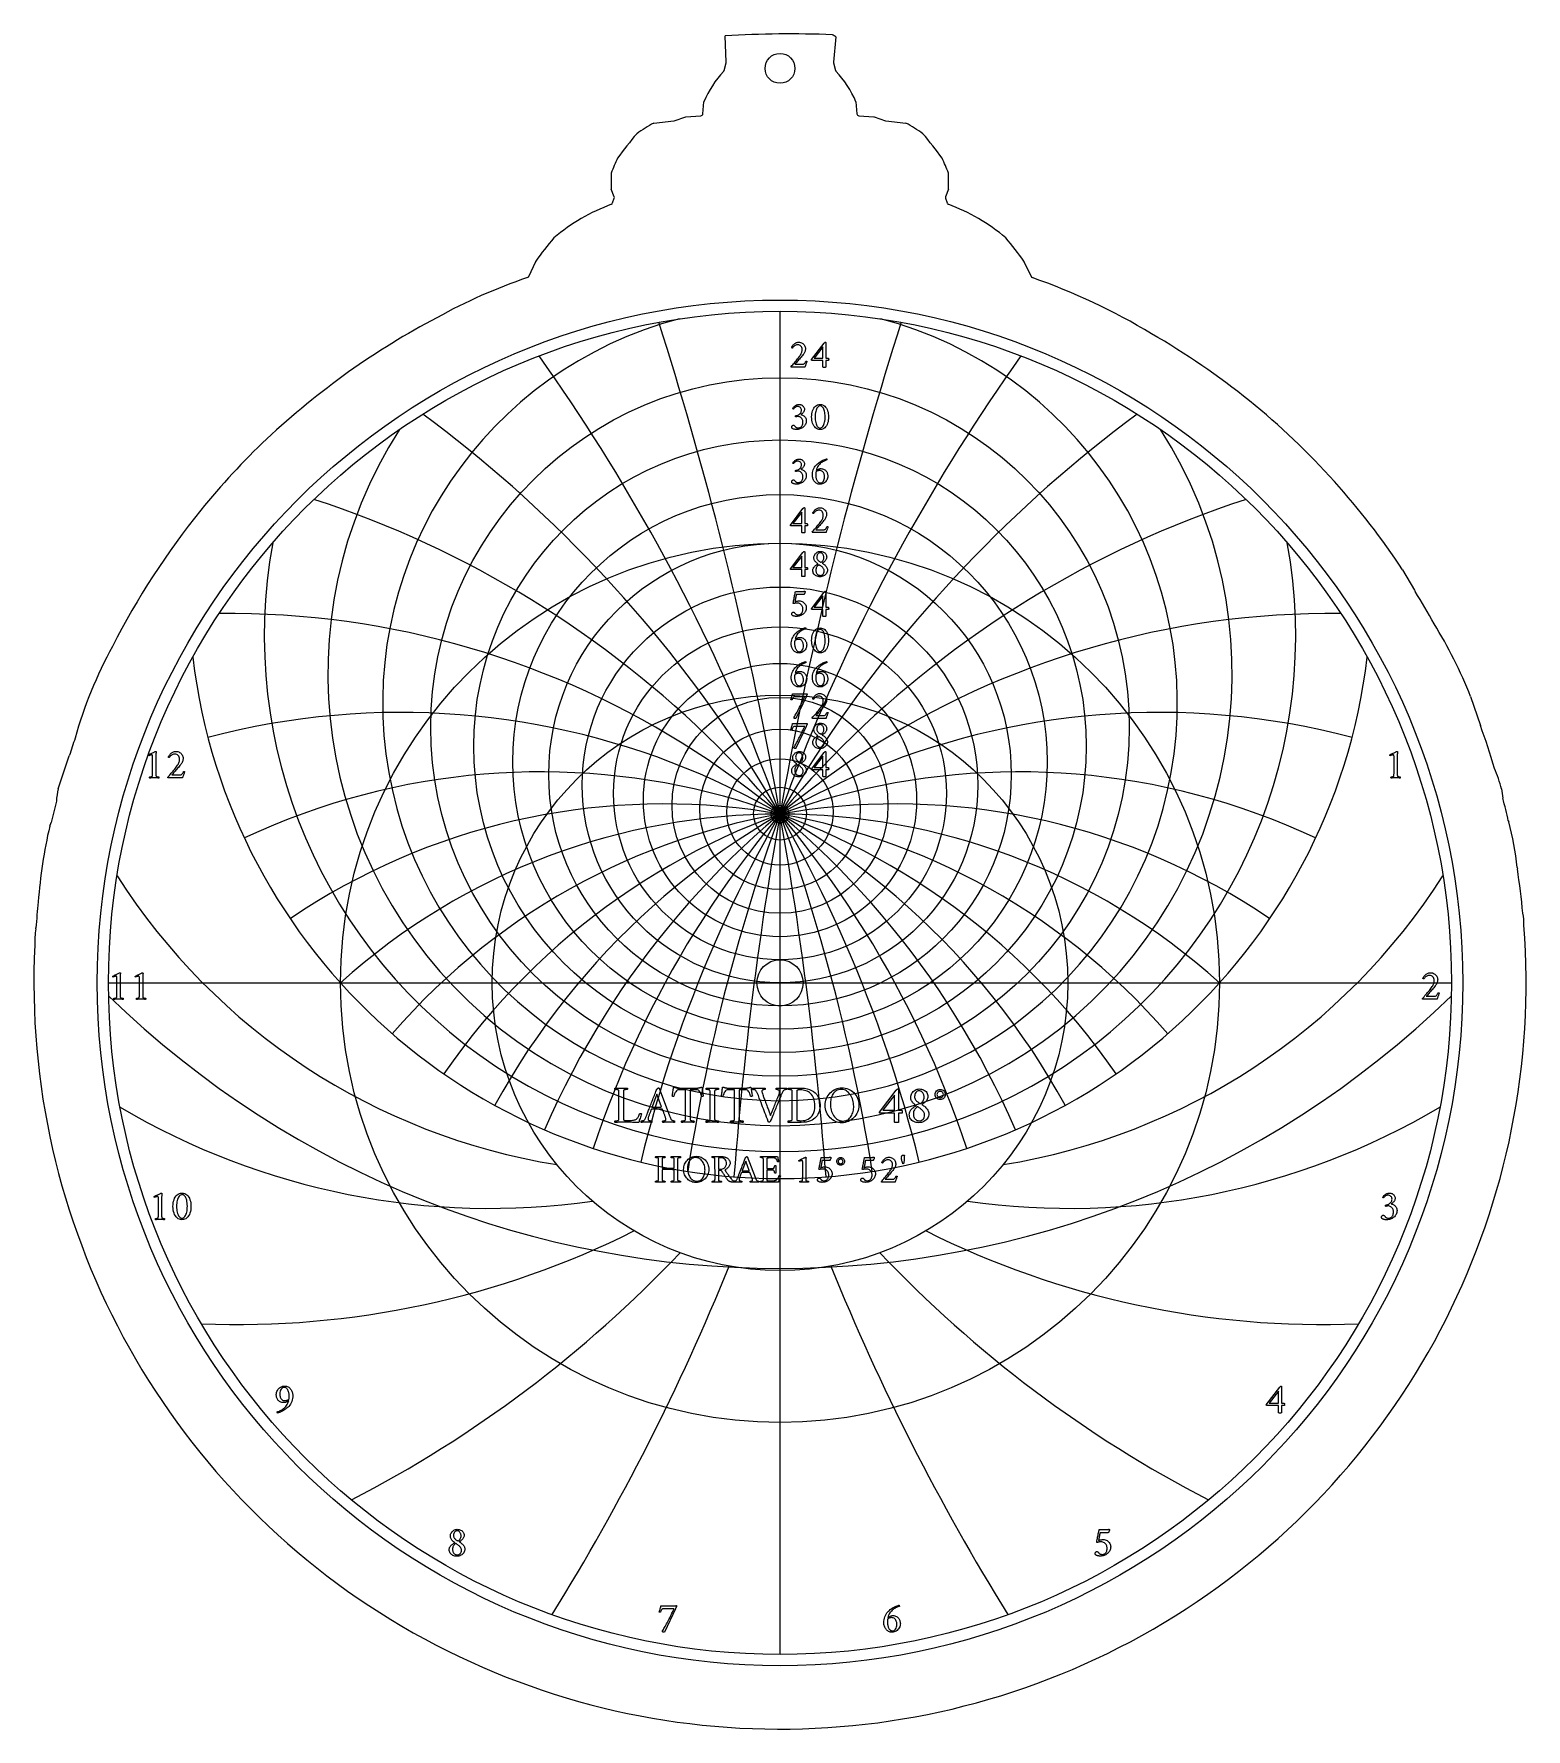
# Model space of a CAD drawing. Header units: millimetres. Extents: x -50 to 50, y -50 to 64.
import ezdxf

# ---------------------------------------------------------------- set-up
doc = ezdxf.new("R2010")
doc.units = ezdxf.units.MM
for name, color, linetype in [('CUT_INNER', 6, 'Continuous'), ('CUT_OUTER', 1, 'Continuous'), ('ENGRAVE', 7, 'Continuous'), ('ENGRAVE_FINE', 8, 'Continuous'), ('GUIDE', 3, 'Continuous'), ('TEXT', 5, 'Continuous')]:
    doc.layers.add(name, color=color, linetype=linetype)

msp = doc.modelspace()

# ---------------------------------------------------------------- linework, layer by layer
at = {"layer": 'CUT_INNER'}
for centre, radius in [((0, 61.278), 1), ((0, 0), 1.55)]:
    msp.add_circle(centre, radius, dxfattribs=at)
at = {"layer": 'CUT_OUTER'}
for points in [[(-3.6104, 61.6965), (-3.6804, 63.4528), (-3.6803, 63.4563)], [(3.7318, 63.3854), (3.7317, 63.3819), (3.5911, 61.6998)], [(-3.7442, 61.1356), (-3.6147, 61.6541)], [(3.5951, 61.6508), (3.7242, 61.1356)], [(-8.4559, 57.6124), (-8.4526, 57.6129), (-7.1198, 57.7531), (-7.1018, 57.7561), (-7.0842, 57.7613), (-6.3209, 58.0388), (-6.3175, 58.0398), (-6.3139, 58.0402), (-5.3077, 58.1029)], [(-5.1675, 58.2411), (-5.1063, 59.0336), (-5.1058, 59.0374)], [(5.0858, 59.0374), (5.0863, 59.0336), (5.147, 58.2411)], [(5.2873, 58.1029), (6.2939, 58.0402), (6.2975, 58.0398), (6.3009, 58.0388), (7.0642, 57.7613), (7.0818, 57.7561), (7.0998, 57.7531), (8.4321, 57.6129), (8.4355, 57.6124)], [(-11.1117, 52.6727), (-11.3058, 53.1903), (-11.3069, 53.1935)], [(-11.2155, 52.2555), (-11.1098, 52.5726)], [(11.0898, 52.5727), (11.1955, 52.2555)], [(11.2864, 53.1935), (11.2853, 53.1904), (11.0916, 52.6727)], [(-16.8401, 47.3335), (-16.3688, 48.3432), (-16.3668, 48.3469)], [(16.3468, 48.3469), (16.3488, 48.3432), (16.8209, 47.3318)], [(41.7215, 27.6755), (42.5203, 26.306), (42.5678, 26.2295)], [(46.2829, 19.1924), (46.9345, 17.2374)], [(-48.3675, 12.9985), (-47.6264, 15.2218)], [(48.349, 12.9924), (48.4435, 12.3778)], [(-48.9384, 10.501), (-48.9372, 10.5038), (-48.8331, 10.7383)], [(48.8079, 10.8519), (48.8453, 10.7896), (48.8473, 10.7859)], [(49.3986, 7.7303), (49.4129, 7.6399)], [(-49.8683, 3.6253), (-49.8645, 3.6782)]]:
    msp.add_lwpolyline(points, dxfattribs=at)
for centre, radius, start, end in [((0.6325, -8.3625), 71.9482, 87.701546, 93.436538), ((2.215, 61.3392), 2.5471, 53.452266, 59.234609), ((-3.7602, 61.6905), 0.15, 345.975573, 2.282261), ((3.7406, 61.6873), 0.15, 175.221112, 194.071684), ((1.2967, 56.3112), 6.9588, 136.749555, 156.935214), ((-3.8898, 61.172), 0.15, 321.833896, 345.975573), ((3.8697, 61.172), 0.15, 194.071684, 218.166104), ((-1.3092, 56.3161), 6.95, 23.051686, 43.263787), ((-5.317, 58.2526), 0.15, 273.563818, 355.587108), ((5.2966, 58.2526), 0.15, 184.382153, 266.43774), ((8.8461, 41.1414), 24.2575, 139.487411, 144.405148), ((-0.8511, 44.185), 15.4313, 119.525999, 124.519827), ((1.1094, 44.625), 14.9111, 55.403418, 60.573183), ((-8.5848, 41.3616), 23.9005, 35.558039, 40.5493), ((-1.273, 50.5507), 10.6983, 153.881319, 159.69919), ((-0.4996, 49.8051), 12.6006, 20.716451, 25.654461), ((0.5524, 53.7275), 11.8713, 177.417376, 182.578256), ((0.7596, 53.7276), 10.5403, 357.095647, 2.908746), ((-11.3578, 52.3029), 0.15, 295.869046, 341.565051), ((-11.2521, 52.62), 0.15, 341.565051, 20.561548), ((11.2321, 52.6201), 0.15, 159.482486, 198.434949), ((11.3378, 52.3029), 0.15, 198.434949, 244.130954), ((-6.926, 40.2432), 12.6989, 110.110781, 130.393701), ((6.9095, 40.2492), 12.6921, 49.600803, 69.894715), ((-1.6139, 38.2009), 17.905, 139.138691, 145.482574), ((-0.7512, 36.3891), 20.8646, 34.967728, 40.411007), ((-5.0409, 12.2017), 37.0139, 108.725051, 119.013222), ((-16.976, 47.3969), 0.15, 290.558798, 334.977238), ((16.9568, 47.3952), 0.15, 205.022762, 248.197204), ((2.5383, 6.2715), 43.4283, 59.00538, 70.687257), ((1.2945, -1.5904), 52.1606, 117.75096, 125.383139), ((-2.0607, -2.9024), 53.6663, 51.347028, 59.84011), ((3.2886, -4.0215), 55.2978, 125.609157, 132.961215), ((-0.5255, -0.3636), 50.7262, 42.018139, 50.910129), ((-1.0668, 1.1682), 48.533, 133.373735, 141.060524), ((-0.7459, -0.3516), 50.8821, 33.4235, 41.841912), ((1.9668, -1.2552), 52.4156, 141.084214, 152.990271), ((0.1862, 0.1116), 49.7829, 28.75445, 31.643692), ((18.1428, 8.066), 30.2599, 21.573466, 31.907922), ((-19.5869, 8.734), 28.69, 151.215092, 164.506451), ((0.4697, 0.1569), 49.5048, 16.686462, 20.183435), ((-2.8089, 0.9361), 47.0393, 160.809973, 162.320129), ((39.9858, 10.974), 8.6033, 13.568345, 23.259455), ((-43.5897, 11.8403), 4.9161, 166.373771, 176.064881), ((-1.1332, 0.2704), 48.835, 165.887468, 167.622527), ((1.4784, 0.3546), 48.4797, 12.505327, 14.359532), ((-17.8996, 3.2202), 31.8813, 166.79873, 176.03037), ((29.9588, 5.8003), 19.5354, 5.669963, 14.786028), ((0.1797, 0.025), 49.8186, 5.340676, 8.792263), ((-0.6288, 0.0522), 49.369, 173.749574, 175.78799), ((46.0281, 3.939), 3.8229, 358.871261, 10.901395), ((0, -0.0002), 49.9998, 177.115354, 4.432065), ((-43.7761, 2.6938), 6.163, 171.306658, 181.652822)]:
    msp.add_arc(centre, radius, start, end, dxfattribs=at)
at = {"layer": 'ENGRAVE'}
for points in [[(0, -45), (0, 45)], [(-45, 0), (45, 0)], [(0, -45), (0, -19.2819)]]:
    msp.add_lwpolyline(points, dxfattribs=at)
for centre, radius in [((0, 0), 45), ((0, 17.1411), 23.4023), ((0, 15.8552), 20.5206), ((0, 14.8094), 17.9054), ((0, 0), 29.4565), ((0, 13.9564), 15.5001), ((0, 13.2614), 13.2614), ((0, 12.6986), 11.1548), ((0, 12.2487), 9.1527), ((0, 0), 19.2819), ((0, 11.8974), 7.2319), ((0, 11.634), 5.3728), ((0, 11.4508), 3.558), ((0, 11.3429), 1.7719), ((0, 11.3073), 0.6)]:
    msp.add_circle(centre, radius, dxfattribs=at)
for centre, radius, start, end in [((0, 18.7331), 26.626, 104.652903, 75.347097), ((0, 20.7246), 30.2956, 147.339419, 32.660581), ((0, 23.2522), 34.5595, 169.605342, 10.394658), ((0, 26.5228), 39.6377, 186.817711, 353.182289), ((0, -32.7148), 44.0221, 48, 132), ((0, -32.7148), 44.0221, 48, 132), ((-8.1292, 30.3385), 43.0603, 212.551282, 260.88684), ((8.1292, 30.3385), 43.0603, 279.11316, 327.448718), ((-19.4199, 33.6363), 48.7465, 239.415548, 278.083995), ((19.4199, 33.6363), 48.7465, 261.916005, 300.584452), ((-36.314, 36.314), 59.2039, 267.619017, 296.620352), ((36.314, 36.314), 59.2039, 243.379648, 272.380983), ((-66.3174, 38.2884), 82.0468, 297.270124, 316.604347), ((66.3174, 38.2884), 82.0468, 223.395653, 242.729876), ((-147.4088, 39.4981), 155.4256, 328.231954, 337.899065), ((147.4088, 39.4981), 155.4256, 202.100935, 211.768046)]:
    msp.add_arc(centre, radius, start, end, dxfattribs=at)
at = {"layer": 'ENGRAVE_FINE'}
for centre, radius, start, end in [((-249.6616, -32.7148), 253.5131, 4.461368, 17.676322), ((-249.6616, -32.7148), 253.5131, 4.461368, 17.676322), ((249.6616, -32.7148), 253.5131, 162.323678, 175.538632), ((249.6616, -32.7148), 253.5131, 162.323678, 175.538632), ((-120.9497, -32.7148), 128.712, 8.977692, 35.48643), ((-120.9497, -32.7148), 128.712, 8.977692, 35.48643), ((120.9497, -32.7148), 128.712, 144.51357, 171.022308), ((120.9497, -32.7148), 128.712, 144.51357, 171.022308), ((-76.2485, -32.7148), 88.0442, 13.606314, 53.548789), ((-76.2485, -32.7148), 88.0442, 13.606314, 53.548789), ((76.2485, -32.7148), 88.0442, 126.451211, 166.393686), ((76.2485, -32.7148), 88.0442, 126.451211, 166.393686), ((-52.4635, -32.7148), 68.4862, 18.409528, 71.93986), ((-52.4635, -32.7148), 68.4862, 18.409528, 71.93986), ((52.4635, -32.7148), 68.4862, 108.06014, 161.590472), ((52.4635, -32.7148), 68.4862, 108.06014, 161.590472), ((-36.9389, -32.7148), 57.4667, 23.457516, 90.642678), ((-36.9389, -32.7148), 57.4667, 23.457516, 90.642678), ((36.9389, -32.7148), 57.4667, 89.357322, 156.542484), ((36.9389, -32.7148), 57.4667, 89.357322, 156.542484), ((-25.4162, -32.7148), 50.8323, 28.831877, 104.724148), ((-25.4162, -32.7148), 50.8323, 28.831877, 104.724148), ((25.4162, -32.7148), 50.8323, 75.275852, 151.168123), ((25.4162, -32.7148), 50.8323, 75.275852, 151.168123), ((-16.0227, -32.7148), 46.8473, 34.629994, 115.099318), ((-16.0227, -32.7148), 46.8473, 34.629994, 115.099318), ((16.0227, -32.7148), 46.8473, 64.900682, 145.370006), ((16.0227, -32.7148), 46.8473, 64.900682, 145.370006), ((-7.7623, -32.7148), 44.7012, 40.970494, 124.098899), ((-7.7623, -32.7148), 44.7012, 40.970494, 124.098899), ((7.7623, -32.7148), 44.7012, 55.901101, 139.029506), ((7.7623, -32.7148), 44.7012, 55.901101, 139.029506), ((0, 45.402), 64.5313, 225.796451, 314.203549)]:
    msp.add_arc(centre, radius, start, end, dxfattribs=at)
at = {"layer": 'GUIDE'}
msp.add_circle((0, 0), 45.75, dxfattribs=at)
at = {"layer": 'TEXT'}
for points in [[(1.807, 41.647), (1.7935, 41.614), (1.7797, 41.5788), (1.7656, 41.5414), (1.7511, 41.5019), (1.7368, 41.4621), (1.7232, 41.4238), (1.7102, 41.3869), (1.6979, 41.3516), (1.6869, 41.3198), (1.6779, 41.2937), (1.671, 41.2732), (1.666, 41.2584), (0.7665, 41.2584), (0.7624, 41.2615), (0.7581, 41.2654), (0.7537, 41.2702), (0.7492, 41.2757), (0.7451, 41.2815), (0.7422, 41.2867), (0.7404, 41.2914), (0.7398, 41.2957), (0.7947, 41.3576), (0.8503, 41.4208), (0.9065, 41.4853), (0.9634, 41.5512), (1.0199, 41.6175), (1.0752, 41.6836), (1.1291, 41.7493), (1.1816, 41.8146), (1.2317, 41.8785), (1.2781, 41.9397), (1.3208, 41.9983), (1.3599, 42.0542), (1.3963, 42.1109), (1.4255, 42.1639), (1.4475, 42.2133), (1.4624, 42.2591), (1.4723, 42.3035), (1.4793, 42.3489), (1.4836, 42.3953), (1.485, 42.4427), (1.4799, 42.5066), (1.4647, 42.5651), (1.4393, 42.6183), (1.4038, 42.6662), (1.3605, 42.7058), (1.3117, 42.7341), (1.2574, 42.7511), (1.1976, 42.7567), (1.1473, 42.7539), (1.1004, 42.7454), (1.0569, 42.7313), (1.0166, 42.7115), (0.9799, 42.6884), (0.9468, 42.6643), (0.9173, 42.6391), (0.8915, 42.613), (0.8696, 42.5881), (0.8516, 42.5665), (0.8376, 42.5482), (0.8277, 42.5332), (0.8196, 42.5343), (0.8114, 42.5375), (0.803, 42.5429), (0.7944, 42.5505), (0.7868, 42.5585), (0.7814, 42.5655), (0.7782, 42.5712), (0.7771, 42.5758), (0.7828, 42.5898), (0.7921, 42.608), (0.8048, 42.6304), (0.821, 42.6569), (0.8407, 42.6859), (0.8639, 42.7155), (0.8906, 42.7458), (0.9208, 42.7767), (0.954, 42.8068), (0.9897, 42.8346), (1.0278, 42.86), (1.0685, 42.8831), (1.1117, 42.9024), (1.1573, 42.9161), (1.2055, 42.9243), (1.2561, 42.9271), (1.3173, 42.9231), (1.3756, 42.9114), (1.431, 42.8919), (1.4837, 42.8645), (1.5322, 42.831), (1.5755, 42.793), (1.6134, 42.7505), (1.646, 42.7035), (1.6722, 42.6534), (1.6909, 42.6017), (1.7021, 42.5483), (1.7059, 42.4933), (1.7034, 42.4382), (1.6959, 42.3848), (1.6834, 42.3331), (1.666, 42.283), (1.6442, 42.2346), (1.6187, 42.1879), (1.5896, 42.1428), (1.5569, 42.0994), (1.5104, 42.0426), (1.4614, 41.984), (1.4099, 41.9235), (1.3559, 41.8612), (1.3015, 41.799), (1.2485, 41.7388), (1.197, 41.6806), (1.147, 41.6244), (1.1003, 41.5719), (1.0585, 41.5249), (1.0218, 41.4834), (0.99, 41.4474), (1.5063, 41.4474), (1.5431, 41.4505), (1.5765, 41.4597), (1.6063, 41.4751), (1.6327, 41.4966), (1.6569, 41.5245), (1.6803, 41.5588), (1.7028, 41.5997), (1.7245, 41.647), (1.7283, 41.654), (1.7345, 41.659), (1.743, 41.6619), (1.7538, 41.6629), (1.7584, 41.6626), (1.7644, 41.6616), (1.7718, 41.6599), (1.7804, 41.6576), (1.7891, 41.655), (1.7964, 41.6523), (1.8024, 41.6496), (1.807, 41.647)], [(3.0339, 42.9324), (3.0438, 42.9314), (3.0522, 42.9284), (3.0591, 42.9234), (3.0645, 42.9164), (3.0686, 42.9084), (3.0715, 42.9004), (3.0732, 42.8925), (3.0738, 42.8845), (3.0738, 41.8599), (3.2281, 41.8599), (3.2346, 41.8579), (3.2408, 41.8519), (3.2466, 41.8419), (3.2521, 41.8279), (3.2568, 41.8113), (3.2601, 41.7933), (3.2621, 41.7741), (3.2627, 41.7534), (3.2622, 41.7398), (3.2607, 41.7281), (3.2583, 41.7185), (3.2548, 41.7108), (3.0738, 41.7108), (3.0738, 41.2558), (3.0727, 41.2553), (3.0695, 41.2541), (3.0641, 41.252), (3.0565, 41.2491), (3.0441, 41.2462), (3.0242, 41.2441), (2.9969, 41.2429), (2.962, 41.2425), (2.9213, 41.2438), (2.8922, 41.2478), (2.8747, 41.2544), (2.8689, 41.2637), (2.8689, 41.7108), (2.137, 41.7108), (2.1308, 41.7153), (2.1254, 41.7205), (2.1208, 41.7266), (2.1171, 41.7335), (2.1141, 41.7405), (2.1121, 41.7471), (2.1108, 41.7532), (2.1104, 41.7587), (2.9567, 42.8658), (2.964, 42.8744), (2.9727, 42.8841), (2.9826, 42.895), (2.994, 42.9071), (3.0054, 42.9182), (3.0159, 42.9261), (3.0254, 42.9308), (3.0339, 42.9324)], [(2.8689, 42.621), (2.286, 41.8599), (2.8689, 41.8599)], [(1.296, 38.7594), (1.3301, 38.757), (1.3659, 38.7498), (1.4033, 38.7377), (1.4424, 38.7208), (1.4809, 38.6993), (1.5166, 38.6732), (1.5495, 38.6427), (1.5795, 38.6077), (1.6045, 38.5685), (1.6224, 38.5252), (1.6331, 38.478), (1.6367, 38.4267), (1.6341, 38.3863), (1.6264, 38.3476), (1.6135, 38.3105), (1.5954, 38.2751), (1.5738, 38.2416), (1.5502, 38.2105), (1.5246, 38.1817), (1.497, 38.1553), (1.4691, 38.1313), (1.4428, 38.1101), (1.4179, 38.0914), (1.3945, 38.0755), (1.4324, 38.0676), (1.4717, 38.0548), (1.5123, 38.037), (1.5542, 38.0142), (1.5952, 37.9866), (1.633, 37.954), (1.6677, 37.9167), (1.6992, 37.8745), (1.7254, 37.8275), (1.7441, 37.7757), (1.7554, 37.7191), (1.7591, 37.6576), (1.7555, 37.5927), (1.7448, 37.5309), (1.7269, 37.4723), (1.7019, 37.4168), (1.671, 37.3649), (1.6354, 37.317), (1.5951, 37.2731), (1.5502, 37.2332), (1.5015, 37.1975), (1.4501, 37.1663), (1.3958, 37.1396), (1.3386, 37.1174), (1.2797, 37.0999), (1.2202, 37.0875), (1.16, 37.08), (1.0991, 37.0775), (1.0723, 37.0784), (1.0422, 37.0811), (1.009, 37.0857), (0.9727, 37.0921), (0.9357, 37.1005), (0.9005, 37.1111), (0.8672, 37.1238), (0.8356, 37.1387), (0.8297, 37.144), (0.8223, 37.152), (0.8137, 37.1626), (0.8037, 37.1759), (0.7944, 37.1907), (0.7877, 37.2059), (0.7837, 37.2213), (0.7824, 37.2371), (0.7845, 37.2638), (0.7907, 37.2877), (0.8011, 37.309), (0.8157, 37.3276), (0.8329, 37.3428), (0.8513, 37.3536), (0.8708, 37.3601), (0.8915, 37.3622), (0.9167, 37.3597), (0.9391, 37.3519), (0.9586, 37.339), (0.9754, 37.321), (0.9907, 37.3009), (1.0063, 37.2821), (1.022, 37.2643), (1.0379, 37.2478), (1.0574, 37.2306), (1.0788, 37.2162), (1.102, 37.2046), (1.1271, 37.1959), (1.1529, 37.1895), (1.1786, 37.1849), (1.2042, 37.1822), (1.2295, 37.1813), (1.2642, 37.1837), (1.299, 37.1909), (1.3341, 37.203), (1.3692, 37.2198), (1.4031, 37.2423), (1.4341, 37.2711), (1.4623, 37.3062), (1.4877, 37.3476), (1.5086, 37.3959), (1.5236, 37.4517), (1.5326, 37.515), (1.5356, 37.5858), (1.5326, 37.6374), (1.5236, 37.6859), (1.5086, 37.7312), (1.4877, 37.7734), (1.462, 37.8119), (1.4328, 37.8463), (1.4001, 37.8764), (1.3639, 37.9025), (1.3254, 37.9234), (1.2857, 37.9384), (1.2449, 37.9474), (1.2029, 37.9504), (1.1815, 37.9495), (1.16, 37.947), (1.1383, 37.9429), (1.1164, 37.9371), (1.0957, 37.9309), (1.0775, 37.9258), (1.0618, 37.9216), (1.0485, 37.9184), (1.0416, 37.9296), (1.0366, 37.9417), (1.0336, 37.9549), (1.0326, 37.969), (1.0329, 37.9777), (1.0339, 37.985), (1.0356, 37.991), (1.0379, 37.9956), (1.0891, 38.0091), (1.139, 38.0256), (1.1876, 38.045), (1.2348, 38.0675), (1.2792, 38.0932), (1.319, 38.1224), (1.3543, 38.155), (1.3852, 38.1912), (1.4102, 38.2314), (1.4281, 38.276), (1.4388, 38.3252), (1.4424, 38.3788), (1.4379, 38.4286), (1.4245, 38.474), (1.402, 38.5151), (1.3706, 38.5518), (1.3321, 38.5821), (1.2887, 38.6037), (1.2403, 38.6167), (1.1869, 38.621), (1.147, 38.6186), (1.1098, 38.6114), (1.0752, 38.5993), (1.0432, 38.5824), (1.0142, 38.563), (0.9883, 38.5432), (0.9656, 38.5231), (0.9461, 38.5026), (0.9295, 38.4839), (0.9158, 38.469), (0.9049, 38.4579), (0.8969, 38.4507), (0.8915, 38.4519), (0.8862, 38.4554), (0.8809, 38.4612), (0.8756, 38.4693), (0.8709, 38.4786), (0.8676, 38.488), (0.8656, 38.4973), (0.8649, 38.5066), (0.8863, 38.5369), (0.9105, 38.5668), (0.9375, 38.5962), (0.9674, 38.625), (0.9999, 38.6525), (1.0349, 38.6776), (1.0724, 38.7004), (1.1124, 38.7208), (1.1548, 38.7377), (1.1996, 38.7498), (1.2466, 38.757), (1.296, 38.7594)], [(2.6879, 38.7567), (2.7761, 38.7496), (2.8572, 38.7281), (2.9312, 38.6924), (2.9979, 38.6423), (3.0573, 38.5804), (3.1091, 38.5089), (3.1531, 38.428), (3.1896, 38.3376), (3.2181, 38.2402), (3.2385, 38.1383), (3.2507, 38.032), (3.2548, 37.9211), (3.2506, 37.8102), (3.2381, 37.7039), (3.2173, 37.602), (3.1882, 37.5046), (3.1512, 37.4141), (3.1067, 37.333), (3.0547, 37.2611), (2.9953, 37.1986), (2.9287, 37.1479), (2.8552, 37.1117), (2.775, 37.09), (2.6879, 37.0828), (2.6031, 37.09), (2.5242, 37.1117), (2.4514, 37.1479), (2.3845, 37.1986), (2.3244, 37.2611), (2.2717, 37.333), (2.2266, 37.4141), (2.1889, 37.5046), (2.1592, 37.602), (2.138, 37.7039), (2.1253, 37.8102), (2.121, 37.9211), (2.1252, 38.032), (2.1377, 38.1383), (2.1585, 38.2402), (2.1876, 38.3376), (2.2247, 38.428), (2.2694, 38.5089), (2.3218, 38.5804), (2.3819, 38.6423), (2.4489, 38.6924), (2.5222, 38.7281), (2.6019, 38.7496), (2.6879, 38.7567)], [(2.7012, 38.6609), (2.6486, 38.6547), (2.5997, 38.636), (2.5548, 38.6048), (2.5136, 38.5611), (2.4766, 38.507), (2.4441, 38.4444), (2.416, 38.3733), (2.3925, 38.2937), (2.3739, 38.2075), (2.3606, 38.1167), (2.3526, 38.0212), (2.3499, 37.9211), (2.3526, 37.822), (2.3606, 37.7272), (2.3739, 37.6364), (2.3925, 37.5498), (2.4157, 37.4696), (2.4427, 37.3978), (2.4736, 37.3345), (2.5083, 37.2797), (2.5463, 37.2355), (2.5871, 37.2039), (2.6308, 37.1849), (2.6773, 37.1786), (2.7333, 37.1851), (2.7844, 37.2045), (2.8304, 37.237), (2.8715, 37.2824), (2.9077, 37.3386), (2.9391, 37.4035), (2.9656, 37.477), (2.9873, 37.5592), (3.0042, 37.6475), (3.0162, 37.7395), (3.0235, 37.8351), (3.0259, 37.9344), (3.0233, 38.0343), (3.0156, 38.129), (3.0027, 38.2186), (2.9846, 38.303), (2.962, 38.3807), (2.9354, 38.45), (2.9048, 38.5111), (2.8702, 38.5638), (2.8322, 38.6063), (2.7914, 38.6367), (2.7477, 38.6549), (2.7012, 38.6609)], [(1.296, 35.0984), (1.3301, 35.096), (1.3659, 35.0888), (1.4033, 35.0767), (1.4424, 35.0598), (1.4809, 35.0383), (1.5166, 35.0123), (1.5495, 34.9817), (1.5795, 34.9467), (1.6045, 34.9075), (1.6224, 34.8642), (1.6331, 34.817), (1.6367, 34.7658), (1.6341, 34.7253), (1.6264, 34.6866), (1.6135, 34.6495), (1.5954, 34.6141), (1.5738, 34.5806), (1.5502, 34.5495), (1.5246, 34.5207), (1.497, 34.4943), (1.4691, 34.4703), (1.4428, 34.4491), (1.4179, 34.4304), (1.3945, 34.4145), (1.4324, 34.4066), (1.4717, 34.3938), (1.5123, 34.376), (1.5542, 34.3533), (1.5952, 34.3256), (1.633, 34.293), (1.6677, 34.2557), (1.6992, 34.2135), (1.7254, 34.1665), (1.7441, 34.1147), (1.7554, 34.0581), (1.7591, 33.9966), (1.7555, 33.9317), (1.7448, 33.8699), (1.7269, 33.8113), (1.7019, 33.7558), (1.671, 33.7039), (1.6354, 33.656), (1.5951, 33.6121), (1.5502, 33.5722), (1.5015, 33.5365), (1.4501, 33.5053), (1.3958, 33.4786), (1.3386, 33.4564), (1.2797, 33.4389), (1.2202, 33.4265), (1.16, 33.419), (1.0991, 33.4165), (1.0723, 33.4174), (1.0422, 33.4201), (1.009, 33.4247), (0.9727, 33.4311), (0.9357, 33.4395), (0.9005, 33.4501), (0.8672, 33.4628), (0.8356, 33.4777), (0.8297, 33.483), (0.8223, 33.491), (0.8137, 33.5016), (0.8037, 33.5149), (0.7944, 33.5297), (0.7877, 33.5449), (0.7837, 33.5604), (0.7824, 33.5762), (0.7845, 33.6028), (0.7907, 33.6267), (0.8011, 33.648), (0.8157, 33.6666), (0.8329, 33.6818), (0.8513, 33.6926), (0.8708, 33.6991), (0.8915, 33.7012), (0.9167, 33.6987), (0.9391, 33.6909), (0.9586, 33.678), (0.9754, 33.66), (0.9907, 33.6399), (1.0063, 33.6211), (1.022, 33.6033), (1.0379, 33.5868), (1.0574, 33.5696), (1.0788, 33.5552), (1.102, 33.5436), (1.1271, 33.5349), (1.1529, 33.5285), (1.1786, 33.5239), (1.2042, 33.5212), (1.2295, 33.5203), (1.2642, 33.5227), (1.299, 33.5299), (1.3341, 33.542), (1.3692, 33.5589), (1.4031, 33.5813), (1.4341, 33.6101), (1.4623, 33.6452), (1.4877, 33.6866), (1.5086, 33.7349), (1.5236, 33.7907), (1.5326, 33.854), (1.5356, 33.9248), (1.5326, 33.9764), (1.5236, 34.0249), (1.5086, 34.0702), (1.4877, 34.1124), (1.462, 34.1509), (1.4328, 34.1853), (1.4001, 34.2154), (1.3639, 34.2415), (1.3254, 34.2624), (1.2857, 34.2774), (1.2449, 34.2864), (1.2029, 34.2894), (1.1815, 34.2885), (1.16, 34.2861), (1.1383, 34.2819), (1.1164, 34.2761), (1.0957, 34.2699), (1.0775, 34.2648), (1.0618, 34.2606), (1.0485, 34.2574), (1.0416, 34.2686), (1.0366, 34.2807), (1.0336, 34.2939), (1.0326, 34.308), (1.0329, 34.3167), (1.0339, 34.324), (1.0356, 34.33), (1.0379, 34.3346), (1.0891, 34.3481), (1.139, 34.3646), (1.1876, 34.384), (1.2348, 34.4065), (1.2792, 34.4322), (1.319, 34.4614), (1.3543, 34.4941), (1.3852, 34.5302), (1.4102, 34.5704), (1.4281, 34.6151), (1.4388, 34.6642), (1.4424, 34.7178), (1.4379, 34.7676), (1.4245, 34.813), (1.402, 34.8541), (1.3706, 34.8908), (1.3321, 34.9211), (1.2887, 34.9427), (1.2403, 34.9557), (1.1869, 34.96), (1.147, 34.9576), (1.1098, 34.9504), (1.0752, 34.9383), (1.0432, 34.9214), (1.0142, 34.902), (0.9883, 34.8822), (0.9656, 34.8621), (0.9461, 34.8416), (0.9295, 34.8229), (0.9158, 34.808), (0.9049, 34.7969), (0.8969, 34.7897), (0.8915, 34.7909), (0.8862, 34.7944), (0.8809, 34.8002), (0.8756, 34.8083), (0.8709, 34.8176), (0.8676, 34.827), (0.8656, 34.8363), (0.8649, 34.8456), (0.8863, 34.8759), (0.9105, 34.9058), (0.9375, 34.9352), (0.9674, 34.964), (0.9999, 34.9915), (1.0349, 35.0166), (1.0724, 35.0394), (1.1124, 35.0598), (1.1548, 35.0767), (1.1996, 35.0888), (1.2466, 35.096), (1.296, 35.0984)], [(2.7305, 34.457), (2.7956, 34.4539), (2.8552, 34.4444), (2.9094, 34.4286), (2.958, 34.4065), (3.0016, 34.3794), (3.0405, 34.3489), (3.0748, 34.3149), (3.1044, 34.2774), (3.1298, 34.2377), (3.1513, 34.1969), (3.169, 34.1552), (3.1829, 34.1124), (3.1934, 34.0702), (3.2009, 34.0302), (3.2054, 33.9924), (3.2069, 33.9567), (3.2024, 33.8861), (3.1892, 33.818), (3.1672, 33.7524), (3.1363, 33.6893), (3.0981, 33.6304), (3.0538, 33.5775), (3.0036, 33.5306), (2.9474, 33.4897), (2.8863, 33.4565), (2.8213, 33.4328), (2.7525, 33.4186), (2.6799, 33.4138), (2.6228, 33.4171), (2.5685, 33.4268), (2.517, 33.443), (2.4683, 33.4657), (2.4229, 33.4937), (2.3809, 33.5259), (2.3424, 33.5623), (2.3073, 33.6028), (2.276, 33.6466), (2.2485, 33.6929), (2.2248, 33.7417), (2.2049, 33.793), (2.1892, 33.8455), (2.1779, 33.8978), (2.1712, 33.95), (2.169, 34.002), (2.1729, 34.1004), (2.1849, 34.1962), (2.2049, 34.2894), (2.2328, 34.3799), (2.2684, 34.4662), (2.3113, 34.5469), (2.3616, 34.6219), (2.4191, 34.6912), (2.4674, 34.7408), (2.5192, 34.7884), (2.5745, 34.8339), (2.6333, 34.8775), (2.6942, 34.9186), (2.7558, 34.9567), (2.818, 34.9918), (2.8808, 35.0239), (2.943, 35.0523), (3.0029, 35.0765), (3.0607, 35.0963), (3.1164, 35.1117), (3.1249, 35.1098), (3.1317, 35.1041), (3.1368, 35.0945), (3.1403, 35.0811), (3.1427, 35.0669), (3.1443, 35.0548), (3.1453, 35.0449), (3.1456, 35.0372), (3.103, 35.0226), (3.0575, 35.0053), (3.0092, 34.9853), (2.958, 34.9627), (2.9054, 34.9367), (2.8526, 34.9068), (2.7996, 34.8729), (2.7465, 34.8349), (2.6946, 34.7924), (2.6453, 34.7448), (2.5987, 34.692), (2.5548, 34.634), (2.5148, 34.5702), (2.4797, 34.5), (2.4496, 34.4232), (2.4244, 34.3399), (2.46, 34.3663), (2.4976, 34.3895), (2.5372, 34.4096), (2.5788, 34.4264), (2.6202, 34.4398), (2.6593, 34.4494), (2.6961, 34.4551), (2.7305, 34.457)], [(2.4031, 34.2255), (2.4007, 34.2041), (2.3985, 34.1823), (2.3967, 34.1601), (2.3952, 34.1377), (2.394, 34.1151), (2.3932, 34.0924), (2.3927, 34.0698), (2.3925, 34.0472), (2.3937, 34.0028), (2.3972, 33.9574), (2.403, 33.911), (2.4111, 33.8636), (2.4217, 33.8165), (2.4347, 33.7711), (2.4503, 33.7273), (2.4683, 33.6853), (2.4889, 33.6459), (2.5119, 33.6104), (2.5375, 33.5787), (2.5655, 33.5509), (2.5959, 33.5282), (2.6287, 33.512), (2.6638, 33.5022), (2.7012, 33.499), (2.7609, 33.5063), (2.815, 33.5283), (2.8634, 33.5648), (2.9061, 33.6161), (2.9411, 33.6783), (2.966, 33.7478), (2.981, 33.8247), (2.986, 33.9088), (2.9839, 33.9637), (2.9777, 34.0166), (2.9673, 34.0675), (2.9527, 34.1164), (2.9337, 34.162), (2.9098, 34.2029), (2.8811, 34.2391), (2.8476, 34.2708), (2.8088, 34.2964), (2.7644, 34.3147), (2.7143, 34.3256), (2.6586, 34.3293), (2.6299, 34.3282), (2.5997, 34.325), (2.5681, 34.3196), (2.5349, 34.312), (2.5012, 34.3001), (2.468, 34.2817), (2.4353, 34.2569), (2.4031, 34.2255)], [(1.6181, 31.8455), (1.628, 31.8445), (1.6364, 31.8415), (1.6433, 31.8365), (1.6487, 31.8295), (1.6527, 31.8215), (1.6557, 31.8135), (1.6574, 31.8056), (1.658, 31.7976), (1.658, 30.773), (1.8123, 30.773), (1.8188, 30.771), (1.825, 30.765), (1.8308, 30.755), (1.8363, 30.741), (1.8409, 30.7244), (1.8443, 30.7064), (1.8463, 30.6871), (1.8469, 30.6665), (1.8464, 30.6529), (1.8449, 30.6412), (1.8424, 30.6316), (1.839, 30.6239), (1.658, 30.6239), (1.658, 30.1689), (1.6569, 30.1684), (1.6537, 30.1672), (1.6483, 30.1651), (1.6407, 30.1622), (1.6283, 30.1593), (1.6084, 30.1572), (1.5811, 30.156), (1.5462, 30.1556), (1.5055, 30.1569), (1.4764, 30.1609), (1.4589, 30.1675), (1.4531, 30.1768), (1.4531, 30.6239), (0.7212, 30.6239), (0.715, 30.6284), (0.7096, 30.6336), (0.705, 30.6397), (0.7012, 30.6466), (0.6983, 30.6536), (0.6963, 30.6602), (0.695, 30.6663), (0.6946, 30.6718), (1.5409, 31.7789), (1.5482, 31.7875), (1.5569, 31.7972), (1.5668, 31.8081), (1.5781, 31.8202), (1.5896, 31.8313), (1.6001, 31.8392), (1.6096, 31.8439), (1.6181, 31.8455)], [(3.2228, 30.5601), (3.2093, 30.5271), (3.1955, 30.4919), (3.1814, 30.4545), (3.1669, 30.415), (3.1526, 30.3752), (3.139, 30.3369), (3.126, 30.3), (3.1137, 30.2647), (3.1027, 30.2329), (3.0937, 30.2068), (3.0868, 30.1863), (3.0818, 30.1715), (2.1823, 30.1715), (2.1782, 30.1746), (2.1739, 30.1785), (2.1695, 30.1832), (2.165, 30.1888), (2.1609, 30.1946), (2.158, 30.1998), (2.1562, 30.2045), (2.1556, 30.2088), (2.2105, 30.2707), (2.2661, 30.3339), (2.3223, 30.3984), (2.3792, 30.4643), (2.4357, 30.5306), (2.491, 30.5967), (2.5449, 30.6624), (2.5974, 30.7277), (2.6475, 30.7916), (2.6939, 30.8528), (2.7366, 30.9114), (2.7757, 30.9672), (2.8121, 31.024), (2.8413, 31.077), (2.8633, 31.1264), (2.8782, 31.1722), (2.8881, 31.2166), (2.8952, 31.262), (2.8994, 31.3084), (2.9008, 31.3558), (2.8957, 31.4197), (2.8805, 31.4782), (2.8551, 31.5314), (2.8196, 31.5793), (2.7763, 31.6189), (2.7275, 31.6472), (2.6732, 31.6642), (2.6134, 31.6698), (2.5632, 31.667), (2.5162, 31.6585), (2.4727, 31.6444), (2.4324, 31.6246), (2.3957, 31.6015), (2.3626, 31.5774), (2.3331, 31.5522), (2.3073, 31.5261), (2.2854, 31.5012), (2.2674, 31.4795), (2.2534, 31.4613), (2.2435, 31.4463), (2.2354, 31.4474), (2.2272, 31.4506), (2.2188, 31.456), (2.2102, 31.4636), (2.2026, 31.4716), (2.1972, 31.4785), (2.194, 31.4843), (2.1929, 31.4889), (2.1986, 31.5029), (2.2079, 31.5211), (2.2206, 31.5435), (2.2368, 31.57), (2.2565, 31.599), (2.2797, 31.6286), (2.3064, 31.6589), (2.3366, 31.6898), (2.3698, 31.7199), (2.4055, 31.7477), (2.4436, 31.7731), (2.4843, 31.7962), (2.5275, 31.8155), (2.5731, 31.8292), (2.6213, 31.8374), (2.6719, 31.8402), (2.7331, 31.8362), (2.7914, 31.8245), (2.8468, 31.805), (2.8995, 31.7776), (2.948, 31.7441), (2.9913, 31.7061), (3.0292, 31.6636), (3.0618, 31.6166), (3.088, 31.5665), (3.1067, 31.5148), (3.118, 31.4614), (3.1217, 31.4064), (3.1192, 31.3513), (3.1117, 31.2979), (3.0992, 31.2462), (3.0818, 31.1961), (3.06, 31.1477), (3.0345, 31.101), (3.0054, 31.0559), (2.9727, 31.0125), (2.9262, 30.9557), (2.8772, 30.8971), (2.8257, 30.8366), (2.7717, 30.7743), (2.7173, 30.7121), (2.6643, 30.6519), (2.6128, 30.5937), (2.5628, 30.5375), (2.5161, 30.485), (2.4743, 30.438), (2.4376, 30.3965), (2.4058, 30.3605), (2.9221, 30.3605), (2.9589, 30.3636), (2.9923, 30.3728), (3.0221, 30.3882), (3.0485, 30.4097), (3.0727, 30.4376), (3.0961, 30.4719), (3.1186, 30.5128), (3.1403, 30.5601), (3.1441, 30.5671), (3.1503, 30.572), (3.1588, 30.575), (3.1696, 30.576), (3.1743, 30.5757), (3.1802, 30.5747), (3.1876, 30.573), (3.1962, 30.5707), (3.2049, 30.5681), (3.2122, 30.5654), (3.2182, 30.5627), (3.2228, 30.5601)], [(1.4531, 31.5341), (0.8702, 30.773), (1.4531, 30.773)], [(1.6181, 28.9117), (1.628, 28.9107), (1.6364, 28.9077), (1.6433, 28.9027), (1.6487, 28.8958), (1.6527, 28.8878), (1.6557, 28.8798), (1.6574, 28.8718), (1.658, 28.8638), (1.658, 27.8392), (1.8123, 27.8392), (1.8188, 27.8372), (1.825, 27.8312), (1.8308, 27.8213), (1.8363, 27.8073), (1.8409, 27.7907), (1.8443, 27.7727), (1.8463, 27.7534), (1.8469, 27.7328), (1.8464, 27.7191), (1.8449, 27.7075), (1.8424, 27.6978), (1.839, 27.6902), (1.658, 27.6902), (1.658, 27.2351), (1.6569, 27.2347), (1.6537, 27.2334), (1.6483, 27.2314), (1.6407, 27.2285), (1.6283, 27.2255), (1.6084, 27.2235), (1.5811, 27.2222), (1.5462, 27.2218), (1.5055, 27.2231), (1.4764, 27.2271), (1.4589, 27.2338), (1.4531, 27.2431), (1.4531, 27.6902), (0.7212, 27.6902), (0.715, 27.6946), (0.7096, 27.6998), (0.705, 27.7059), (0.7012, 27.7128), (0.6983, 27.7199), (0.6963, 27.7265), (0.695, 27.7325), (0.6946, 27.7381), (1.5409, 28.8452), (1.5482, 28.8538), (1.5569, 28.8635), (1.5668, 28.8744), (1.5781, 28.8864), (1.5896, 28.8975), (1.6001, 28.9054), (1.6096, 28.9101), (1.6181, 28.9117)], [(1.4531, 28.6004), (0.8702, 27.8392), (1.4531, 27.8392)], [(2.7012, 28.9091), (2.7585, 28.9062), (2.8133, 28.8978), (2.8656, 28.8836), (2.9154, 28.8638), (2.9616, 28.8387), (3.0029, 28.8086), (3.0394, 28.7735), (3.0711, 28.7334), (3.0967, 28.6885), (3.115, 28.6389), (3.126, 28.5847), (3.1297, 28.5258), (3.1267, 28.4769), (3.1177, 28.4314), (3.1027, 28.3891), (3.0818, 28.3502), (3.0566, 28.3143), (3.0289, 28.281), (2.9987, 28.2504), (2.966, 28.2225), (2.9325, 28.1968), (2.8998, 28.1732), (2.868, 28.1516), (2.8369, 28.132), (2.8299, 28.129), (2.8276, 28.1253), (2.8299, 28.121), (2.8369, 28.116), (2.8768, 28.093), (2.9164, 28.0668), (2.9559, 28.0372), (2.9953, 28.0042), (3.0329, 27.9686), (3.0671, 27.931), (3.0981, 27.8915), (3.1257, 27.8499), (3.1484, 27.8068), (3.1646, 27.7627), (3.1743, 27.7176), (3.1776, 27.6716), (3.1733, 27.608), (3.1603, 27.5478), (3.1387, 27.4909), (3.1084, 27.4374), (3.071, 27.3882), (3.0282, 27.3446), (2.9799, 27.3064), (2.9261, 27.2737), (2.8685, 27.2475), (2.8087, 27.2288), (2.7467, 27.2176), (2.6826, 27.2138), (2.614, 27.2171), (2.5492, 27.2271), (2.4882, 27.2438), (2.4311, 27.267), (2.3789, 27.2963), (2.333, 27.3309), (2.2931, 27.3708), (2.2594, 27.4161), (2.2327, 27.4658), (2.2135, 27.5192), (2.2021, 27.5763), (2.1982, 27.637), (2.2006, 27.6785), (2.2075, 27.7181), (2.2192, 27.7557), (2.2355, 27.7913), (2.2553, 27.8249), (2.2774, 27.8565), (2.3018, 27.8861), (2.3286, 27.9137), (2.3567, 27.9394), (2.3848, 27.963), (2.4132, 27.9846), (2.4417, 28.0042), (2.4691, 28.022), (2.494, 28.0382), (2.5163, 28.0526), (2.5362, 28.0654), (2.5402, 28.0693), (2.5415, 28.0728), (2.5402, 28.0759), (2.5362, 28.0787), (2.509, 28.0965), (2.4807, 28.1177), (2.4511, 28.1424), (2.4204, 28.1706), (2.3903, 28.2017), (2.3626, 28.2354), (2.3371, 28.2716), (2.314, 28.3103), (2.2948, 28.3512), (2.2811, 28.3941), (2.2728, 28.439), (2.2701, 28.4859), (2.2738, 28.5408), (2.2851, 28.5937), (2.3038, 28.6446), (2.33, 28.6935), (2.3623, 28.7392), (2.3995, 28.7803), (2.4415, 28.817), (2.4883, 28.8492), (2.5385, 28.8754), (2.5908, 28.8941), (2.645, 28.9053), (2.7012, 28.9091)], [(2.6879, 28.8186), (2.6431, 28.8133), (2.6017, 28.7973), (2.5639, 28.7707), (2.5296, 28.7334), (2.501, 28.6888), (2.4807, 28.6403), (2.4684, 28.5877), (2.4644, 28.5312), (2.4673, 28.4838), (2.476, 28.4403), (2.4906, 28.4007), (2.5109, 28.3648), (2.5353, 28.3325), (2.5618, 28.3033), (2.5905, 28.2773), (2.6214, 28.2544), (2.6523, 28.2339), (2.6812, 28.2151), (2.7082, 28.198), (2.7331, 28.1825), (2.7361, 28.1814), (2.7398, 28.1805), (2.7441, 28.18), (2.7491, 28.1799), (2.7503, 28.1799), (2.7511, 28.1799), (2.7516, 28.1799), (2.7518, 28.1799), (2.7556, 28.18), (2.7591, 28.1805), (2.7623, 28.1814), (2.7651, 28.1825), (2.803, 28.2108), (2.8369, 28.2424), (2.8669, 28.2773), (2.8928, 28.3156), (2.9138, 28.3572), (2.9287, 28.4021), (2.9377, 28.4503), (2.9407, 28.5019), (2.9388, 28.5401), (2.9331, 28.5777), (2.9235, 28.6147), (2.9101, 28.6509), (2.8932, 28.6853), (2.8732, 28.7168), (2.85, 28.7452), (2.8236, 28.7707), (2.7942, 28.7916), (2.7618, 28.8066), (2.7263, 28.8156), (2.6879, 28.8186)], [(2.6879, 27.307), (2.7485, 27.312), (2.8027, 27.3269), (2.8503, 27.3519), (2.8915, 27.3868), (2.9247, 27.4299), (2.9484, 27.4793), (2.9626, 27.535), (2.9673, 27.597), (2.9645, 27.6364), (2.956, 27.6746), (2.9419, 27.7116), (2.9221, 27.7474), (2.8985, 27.7817), (2.8729, 27.8139), (2.8453, 27.8442), (2.8156, 27.8725), (2.7855, 27.8985), (2.7564, 27.9221), (2.7283, 27.9431), (2.7012, 27.9616), (2.6771, 27.9773), (2.658, 27.9896), (2.6438, 27.9986), (2.6347, 28.0042), (2.6297, 28.0066), (2.6254, 28.0082), (2.6217, 28.0092), (2.6187, 28.0095), (2.6151, 28.0094), (2.6121, 28.0089), (2.6097, 28.0081), (2.6081, 28.0069), (2.5584, 27.9725), (2.5159, 27.9357), (2.4806, 27.8966), (2.4524, 27.8552), (2.4308, 27.8101), (2.4155, 27.7601), (2.4062, 27.705), (2.4031, 27.645), (2.4058, 27.5936), (2.4138, 27.5461), (2.4271, 27.5025), (2.4457, 27.4627), (2.4684, 27.427), (2.494, 27.3958), (2.5223, 27.3691), (2.5535, 27.3469), (2.5864, 27.3294), (2.6197, 27.3169), (2.6536, 27.3095), (2.6879, 27.307)], [(1.2721, 25.5957), (1.3464, 25.5914), (1.4148, 25.5784), (1.4774, 25.5568), (1.5342, 25.5265), (1.585, 25.4896), (1.6297, 25.4483), (1.6682, 25.4025), (1.7006, 25.3522), (1.7262, 25.2992), (1.7445, 25.2454), (1.7555, 25.1907), (1.7591, 25.1353), (1.7555, 25.0703), (1.7448, 25.0085), (1.7269, 24.9499), (1.7019, 24.8944), (1.671, 24.8425), (1.6354, 24.7946), (1.5951, 24.7507), (1.5502, 24.7108), (1.5015, 24.6751), (1.4501, 24.6439), (1.3958, 24.6172), (1.3386, 24.595), (1.2797, 24.5776), (1.2202, 24.5651), (1.16, 24.5576), (1.0991, 24.5551), (1.0723, 24.556), (1.0422, 24.5588), (1.009, 24.5633), (0.9727, 24.5698), (0.9357, 24.5782), (0.9005, 24.5887), (0.8672, 24.6014), (0.8356, 24.6163), (0.8297, 24.6216), (0.8223, 24.6296), (0.8137, 24.6403), (0.8037, 24.6536), (0.7944, 24.6684), (0.7877, 24.6835), (0.7837, 24.699), (0.7824, 24.7148), (0.7845, 24.7414), (0.7907, 24.7654), (0.8011, 24.7866), (0.8157, 24.8053), (0.8329, 24.8204), (0.8513, 24.8312), (0.8708, 24.8377), (0.8915, 24.8399), (0.9167, 24.8373), (0.9391, 24.8296), (0.9586, 24.8167), (0.9754, 24.7986), (0.9907, 24.7786), (1.0063, 24.7597), (1.022, 24.742), (1.0379, 24.7254), (1.0574, 24.7082), (1.0788, 24.6938), (1.102, 24.6823), (1.1271, 24.6735), (1.1529, 24.6671), (1.1786, 24.6626), (1.2042, 24.6598), (1.2295, 24.6589), (1.2642, 24.6613), (1.299, 24.6686), (1.3341, 24.6806), (1.3692, 24.6975), (1.4031, 24.7199), (1.4341, 24.7487), (1.4623, 24.7838), (1.4877, 24.8252), (1.5086, 24.8736), (1.5236, 24.9294), (1.5326, 24.9926), (1.5356, 25.0634), (1.533, 25.1051), (1.5253, 25.1476), (1.5124, 25.1909), (1.4943, 25.2351), (1.4706, 25.278), (1.4408, 25.3176), (1.4047, 25.3538), (1.3626, 25.3868), (1.3135, 25.4141), (1.2568, 25.4337), (1.1924, 25.4454), (1.1204, 25.4493), (1.0973, 25.4486), (1.0705, 25.4463), (1.0401, 25.4426), (1.006, 25.4373), (0.9725, 25.4311), (0.9441, 25.4244), (0.9206, 25.4171), (0.9022, 25.4094), (0.8983, 25.4101), (0.8945, 25.4124), (0.891, 25.4161), (0.8875, 25.4214), (0.8846, 25.4274), (0.8826, 25.4337), (0.8813, 25.4401), (0.8809, 25.4466), (0.8955, 25.5198), (0.9102, 25.593), (0.9248, 25.6662), (0.9394, 25.7394), (0.9538, 25.8113), (0.9677, 25.8808), (0.9811, 25.9477), (0.994, 26.0122), (1.0059, 26.0725), (1.0163, 26.1269), (1.0252, 26.1756), (1.0326, 26.2184), (1.4158, 26.2184), (1.4426, 26.2188), (1.4697, 26.2198), (1.4971, 26.2214), (1.5249, 26.2237), (1.5517, 26.2265), (1.5761, 26.2294), (1.5983, 26.2325), (1.6181, 26.2357), (1.6344, 26.2386), (1.646, 26.2407), (1.653, 26.242), (1.6553, 26.2424), (1.6617, 26.2385), (1.6676, 26.2351), (1.673, 26.2319), (1.6779, 26.2291), (1.682, 26.2261), (1.6849, 26.2224), (1.6867, 26.2181), (1.6873, 26.2131), (1.6867, 26.2075), (1.6849, 26.1988), (1.682, 26.1869), (1.6779, 26.1718), (1.6728, 26.1548), (1.6666, 26.1369), (1.6595, 26.1182), (1.6513, 26.0987), (1.6423, 26.0794), (1.6324, 26.0614), (1.6216, 26.0448), (1.6101, 26.0295), (1.5821, 26.0268), (1.5515, 26.0241), (1.5183, 26.0215), (1.4823, 26.0188), (1.4434, 26.0165), (1.4012, 26.0148), (1.3556, 26.0138), (1.3067, 26.0135), (1.0885, 26.0135), (1.0766, 25.9547), (1.0648, 25.8954), (1.0533, 25.8356), (1.0419, 25.7753), (1.0305, 25.7155), (1.0189, 25.6572), (1.0072, 25.6004), (0.9953, 25.5451), (1.024, 25.5553), (1.0569, 25.5647), (1.0939, 25.5733), (1.135, 25.581), (1.176, 25.5874), (1.2126, 25.592), (1.2446, 25.5948), (1.2721, 25.5957)], [(3.0339, 26.2424), (3.0438, 26.2414), (3.0522, 26.2384), (3.0591, 26.2334), (3.0645, 26.2264), (3.0686, 26.2184), (3.0715, 26.2104), (3.0732, 26.2025), (3.0738, 26.1945), (3.0738, 25.1699), (3.2281, 25.1699), (3.2346, 25.1679), (3.2408, 25.1619), (3.2466, 25.1519), (3.2521, 25.1379), (3.2568, 25.1213), (3.2601, 25.1033), (3.2621, 25.084), (3.2627, 25.0634), (3.2622, 25.0498), (3.2607, 25.0381), (3.2583, 25.0285), (3.2548, 25.0208), (3.0738, 25.0208), (3.0738, 24.5658), (3.0727, 24.5653), (3.0695, 24.5641), (3.0641, 24.562), (3.0565, 24.5591), (3.0441, 24.5562), (3.0242, 24.5541), (2.9969, 24.5529), (2.962, 24.5525), (2.9213, 24.5538), (2.8922, 24.5578), (2.8747, 24.5644), (2.8689, 24.5737), (2.8689, 25.0208), (2.137, 25.0208), (2.1308, 25.0252), (2.1254, 25.0305), (2.1208, 25.0366), (2.1171, 25.0435), (2.1141, 25.0505), (2.1121, 25.0571), (2.1108, 25.0632), (2.1104, 25.0687), (2.9567, 26.1758), (2.964, 26.1844), (2.9727, 26.1941), (2.9826, 26.205), (2.994, 26.2171), (3.0054, 26.2282), (3.0159, 26.2361), (3.0254, 26.2408), (3.0339, 26.2424)], [(2.8689, 25.931), (2.286, 25.1699), (2.8689, 25.1699)], [(1.3147, 23.1437), (1.3798, 23.1405), (1.4394, 23.131), (1.4936, 23.1152), (1.5422, 23.0931), (1.5858, 23.0661), (1.6247, 23.0356), (1.659, 23.0015), (1.6886, 22.964), (1.714, 22.9243), (1.7355, 22.8835), (1.7532, 22.8418), (1.7671, 22.799), (1.7776, 22.7569), (1.7851, 22.7169), (1.7896, 22.679), (1.791, 22.6434), (1.7866, 22.5727), (1.7734, 22.5046), (1.7514, 22.439), (1.7205, 22.3759), (1.6823, 22.317), (1.638, 22.2641), (1.5878, 22.2172), (1.5316, 22.1763), (1.4704, 22.1431), (1.4055, 22.1194), (1.3367, 22.1052), (1.2641, 22.1004), (1.207, 22.1037), (1.1527, 22.1134), (1.1012, 22.1296), (1.0525, 22.1523), (1.007, 22.1804), (0.9651, 22.2126), (0.9265, 22.2489), (0.8915, 22.2894), (0.8602, 22.3332), (0.8327, 22.3796), (0.8089, 22.4284), (0.7891, 22.4797), (0.7734, 22.5322), (0.7621, 22.5845), (0.7554, 22.6366), (0.7531, 22.6886), (0.7571, 22.7871), (0.7691, 22.8829), (0.7891, 22.976), (0.817, 23.0665), (0.8526, 23.1528), (0.8955, 23.2335), (0.9458, 23.3085), (1.0033, 23.3779), (1.0516, 23.4274), (1.1034, 23.475), (1.1587, 23.5206), (1.2175, 23.5642), (1.2784, 23.6052), (1.34, 23.6433), (1.4022, 23.6784), (1.465, 23.7105), (1.5272, 23.739), (1.5871, 23.7631), (1.6449, 23.7829), (1.7006, 23.7984), (1.709, 23.7964), (1.7159, 23.7907), (1.721, 23.7811), (1.7245, 23.7677), (1.7268, 23.7535), (1.7285, 23.7415), (1.7295, 23.7316), (1.7298, 23.7238), (1.6872, 23.7092), (1.6417, 23.6919), (1.5934, 23.6719), (1.5422, 23.6493), (1.4896, 23.6234), (1.4368, 23.5934), (1.3838, 23.5595), (1.3306, 23.5216), (1.2787, 23.4791), (1.2295, 23.4314), (1.1829, 23.3786), (1.139, 23.3207), (1.0989, 23.2569), (1.0639, 23.1866), (1.0337, 23.1098), (1.0086, 23.0266), (1.0442, 23.0529), (1.0818, 23.0761), (1.1214, 23.0962), (1.163, 23.1131), (1.2044, 23.1265), (1.2435, 23.136), (1.2802, 23.1418), (1.3147, 23.1437)], [(0.9873, 22.9121), (0.9848, 22.8907), (0.9827, 22.8689), (0.9809, 22.8468), (0.9794, 22.8243), (0.9782, 22.8017), (0.9774, 22.7791), (0.9769, 22.7565), (0.9767, 22.7338), (0.9779, 22.6894), (0.9814, 22.644), (0.9872, 22.5976), (0.9953, 22.5502), (1.0059, 22.5031), (1.0189, 22.4577), (1.0345, 22.414), (1.0525, 22.3719), (1.0731, 22.3326), (1.0961, 22.2971), (1.1217, 22.2654), (1.1497, 22.2375), (1.1801, 22.2148), (1.2129, 22.1986), (1.248, 22.1889), (1.2854, 22.1856), (1.3451, 22.1929), (1.3992, 22.2149), (1.4476, 22.2515), (1.4903, 22.3027), (1.5253, 22.3649), (1.5502, 22.4344), (1.5652, 22.5113), (1.5702, 22.5954), (1.5681, 22.6503), (1.5618, 22.7032), (1.5514, 22.7541), (1.5369, 22.803), (1.5179, 22.8486), (1.494, 22.8895), (1.4653, 22.9258), (1.4318, 22.9574), (1.393, 22.983), (1.3486, 23.0013), (1.2985, 23.0123), (1.2428, 23.0159), (1.2141, 23.0149), (1.1839, 23.0116), (1.1523, 23.0062), (1.1191, 22.9986), (1.0854, 22.9867), (1.0522, 22.9684), (1.0195, 22.9435), (0.9873, 22.9121)], [(2.6879, 23.7824), (2.7761, 23.7752), (2.8572, 23.7538), (2.9312, 23.718), (2.9979, 23.6679), (3.0573, 23.606), (3.1091, 23.5346), (3.1531, 23.4536), (3.1896, 23.3632), (3.2181, 23.2658), (3.2385, 23.164), (3.2507, 23.0576), (3.2548, 22.9467), (3.2506, 22.8359), (3.2381, 22.7295), (3.2173, 22.6276), (3.1882, 22.5302), (3.1512, 22.4398), (3.1067, 22.3586), (3.0547, 22.2867), (2.9953, 22.2242), (2.9287, 22.1736), (2.8552, 22.1374), (2.775, 22.1157), (2.6879, 22.1084), (2.6031, 22.1157), (2.5242, 22.1374), (2.4514, 22.1736), (2.3845, 22.2242), (2.3244, 22.2867), (2.2717, 22.3586), (2.2266, 22.4398), (2.1889, 22.5302), (2.1592, 22.6276), (2.138, 22.7295), (2.1253, 22.8359), (2.121, 22.9467), (2.1252, 23.0576), (2.1377, 23.164), (2.1585, 23.2658), (2.1876, 23.3632), (2.2247, 23.4536), (2.2694, 23.5346), (2.3218, 23.606), (2.3819, 23.6679), (2.4489, 23.718), (2.5222, 23.7538), (2.6019, 23.7752), (2.6879, 23.7824)], [(2.7012, 23.6866), (2.6486, 23.6803), (2.5997, 23.6616), (2.5548, 23.6304), (2.5136, 23.5868), (2.4766, 23.5326), (2.4441, 23.47), (2.416, 23.3989), (2.3925, 23.3193), (2.3739, 23.2332), (2.3606, 23.1423), (2.3526, 23.0469), (2.3499, 22.9467), (2.3526, 22.8477), (2.3606, 22.7528), (2.3739, 22.6621), (2.3925, 22.5755), (2.4157, 22.4952), (2.4427, 22.4235), (2.4736, 22.3602), (2.5083, 22.3054), (2.5463, 22.2611), (2.5871, 22.2295), (2.6308, 22.2106), (2.6773, 22.2042), (2.7333, 22.2107), (2.7844, 22.2302), (2.8304, 22.2626), (2.8715, 22.308), (2.9077, 22.3642), (2.9391, 22.4291), (2.9656, 22.5026), (2.9873, 22.5848), (3.0042, 22.6731), (3.0162, 22.7651), (3.0235, 22.8607), (3.0259, 22.96), (3.0233, 23.0599), (3.0156, 23.1547), (3.0027, 23.2442), (2.9846, 23.3286), (2.962, 23.4063), (2.9354, 23.4757), (2.9048, 23.5367), (2.8702, 23.5894), (2.8322, 23.6319), (2.7914, 23.6623), (2.7477, 23.6805), (2.7012, 23.6866)], [(1.3147, 20.8715), (1.3798, 20.8684), (1.4394, 20.8589), (1.4936, 20.8431), (1.5422, 20.821), (1.5858, 20.794), (1.6247, 20.7634), (1.659, 20.7294), (1.6886, 20.6919), (1.714, 20.6522), (1.7355, 20.6114), (1.7532, 20.5697), (1.7671, 20.5269), (1.7776, 20.4847), (1.7851, 20.4447), (1.7896, 20.4069), (1.791, 20.3712), (1.7866, 20.3006), (1.7734, 20.2325), (1.7514, 20.1669), (1.7205, 20.1038), (1.6823, 20.0449), (1.638, 19.992), (1.5878, 19.9451), (1.5316, 19.9042), (1.4704, 19.871), (1.4055, 19.8473), (1.3367, 19.8331), (1.2641, 19.8283), (1.207, 19.8316), (1.1527, 19.8413), (1.1012, 19.8575), (1.0525, 19.8802), (1.007, 19.9082), (0.9651, 19.9404), (0.9265, 19.9768), (0.8915, 20.0173), (0.8602, 20.0611), (0.8327, 20.1074), (0.8089, 20.1562), (0.7891, 20.2076), (0.7734, 20.26), (0.7621, 20.3123), (0.7554, 20.3645), (0.7531, 20.4165), (0.7571, 20.5149), (0.7691, 20.6107), (0.7891, 20.7039), (0.817, 20.7944), (0.8526, 20.8807), (0.8955, 20.9614), (0.9458, 21.0364), (1.0033, 21.1057), (1.0516, 21.1553), (1.1034, 21.2029), (1.1587, 21.2485), (1.2175, 21.292), (1.2784, 21.3331), (1.34, 21.3712), (1.4022, 21.4063), (1.465, 21.4384), (1.5272, 21.4668), (1.5871, 21.491), (1.6449, 21.5108), (1.7006, 21.5262), (1.709, 21.5243), (1.7159, 21.5186), (1.721, 21.509), (1.7245, 21.4956), (1.7268, 21.4814), (1.7285, 21.4693), (1.7295, 21.4594), (1.7298, 21.4517), (1.6872, 21.4371), (1.6417, 21.4198), (1.5934, 21.3998), (1.5422, 21.3772), (1.4896, 21.3512), (1.4368, 21.3213), (1.3838, 21.2874), (1.3306, 21.2495), (1.2787, 21.207), (1.2295, 21.1593), (1.1829, 21.1065), (1.139, 21.0485), (1.0989, 20.9847), (1.0639, 20.9145), (1.0337, 20.8377), (1.0086, 20.7545), (1.0442, 20.7808), (1.0818, 20.804), (1.1214, 20.8241), (1.163, 20.8409), (1.2044, 20.8543), (1.2435, 20.8639), (1.2802, 20.8696), (1.3147, 20.8715)], [(0.9873, 20.64), (0.9848, 20.6186), (0.9827, 20.5968), (0.9809, 20.5746), (0.9794, 20.5522), (0.9782, 20.5296), (0.9774, 20.507), (0.9769, 20.4843), (0.9767, 20.4617), (0.9779, 20.4173), (0.9814, 20.3719), (0.9872, 20.3255), (0.9953, 20.2781), (1.0059, 20.231), (1.0189, 20.1856), (1.0345, 20.1419), (1.0525, 20.0998), (1.0731, 20.0604), (1.0961, 20.0249), (1.1217, 19.9932), (1.1497, 19.9654), (1.1801, 19.9427), (1.2129, 19.9265), (1.248, 19.9167), (1.2854, 19.9135), (1.3451, 19.9208), (1.3992, 19.9428), (1.4476, 19.9794), (1.4903, 20.0306), (1.5253, 20.0928), (1.5502, 20.1623), (1.5652, 20.2392), (1.5702, 20.3233), (1.5681, 20.3782), (1.5618, 20.4311), (1.5514, 20.482), (1.5369, 20.5309), (1.5179, 20.5765), (1.494, 20.6174), (1.4653, 20.6537), (1.4318, 20.6853), (1.393, 20.7109), (1.3486, 20.7292), (1.2985, 20.7401), (1.2428, 20.7438), (1.2141, 20.7427), (1.1839, 20.7395), (1.1523, 20.7341), (1.1191, 20.7265), (1.0854, 20.7146), (1.0522, 20.6962), (1.0195, 20.6714), (0.9873, 20.64)], [(2.7305, 20.8715), (2.7956, 20.8684), (2.8552, 20.8589), (2.9094, 20.8431), (2.958, 20.821), (3.0016, 20.794), (3.0405, 20.7634), (3.0748, 20.7294), (3.1044, 20.6919), (3.1298, 20.6522), (3.1513, 20.6114), (3.169, 20.5697), (3.1829, 20.5269), (3.1934, 20.4847), (3.2009, 20.4447), (3.2054, 20.4069), (3.2069, 20.3712), (3.2024, 20.3006), (3.1892, 20.2325), (3.1672, 20.1669), (3.1363, 20.1038), (3.0981, 20.0449), (3.0538, 19.992), (3.0036, 19.9451), (2.9474, 19.9042), (2.8863, 19.871), (2.8213, 19.8473), (2.7525, 19.8331), (2.6799, 19.8283), (2.6228, 19.8316), (2.5685, 19.8413), (2.517, 19.8575), (2.4683, 19.8802), (2.4229, 19.9082), (2.3809, 19.9404), (2.3424, 19.9768), (2.3073, 20.0173), (2.276, 20.0611), (2.2485, 20.1074), (2.2248, 20.1562), (2.2049, 20.2076), (2.1892, 20.26), (2.1779, 20.3123), (2.1712, 20.3645), (2.169, 20.4165), (2.1729, 20.5149), (2.1849, 20.6107), (2.2049, 20.7039), (2.2328, 20.7944), (2.2684, 20.8807), (2.3113, 20.9614), (2.3616, 21.0364), (2.4191, 21.1057), (2.4674, 21.1553), (2.5192, 21.2029), (2.5745, 21.2485), (2.6333, 21.292), (2.6942, 21.3331), (2.7558, 21.3712), (2.818, 21.4063), (2.8808, 21.4384), (2.943, 21.4668), (3.0029, 21.491), (3.0607, 21.5108), (3.1164, 21.5262), (3.1249, 21.5243), (3.1317, 21.5186), (3.1368, 21.509), (3.1403, 21.4956), (3.1427, 21.4814), (3.1443, 21.4693), (3.1453, 21.4594), (3.1456, 21.4517), (3.103, 21.4371), (3.0575, 21.4198), (3.0092, 21.3998), (2.958, 21.3772), (2.9054, 21.3512), (2.8526, 21.3213), (2.7996, 21.2874), (2.7465, 21.2495), (2.6946, 21.207), (2.6453, 21.1593), (2.5987, 21.1065), (2.5548, 21.0485), (2.5148, 20.9847), (2.4797, 20.9145), (2.4496, 20.8377), (2.4244, 20.7545), (2.46, 20.7808), (2.4976, 20.804), (2.5372, 20.8241), (2.5788, 20.8409), (2.6202, 20.8543), (2.6593, 20.8639), (2.6961, 20.8696), (2.7305, 20.8715)], [(2.4031, 20.64), (2.4007, 20.6186), (2.3985, 20.5968), (2.3967, 20.5746), (2.3952, 20.5522), (2.394, 20.5296), (2.3932, 20.507), (2.3927, 20.4843), (2.3925, 20.4617), (2.3937, 20.4173), (2.3972, 20.3719), (2.403, 20.3255), (2.4111, 20.2781), (2.4217, 20.231), (2.4347, 20.1856), (2.4503, 20.1419), (2.4683, 20.0998), (2.4889, 20.0604), (2.5119, 20.0249), (2.5375, 19.9932), (2.5655, 19.9654), (2.5959, 19.9427), (2.6287, 19.9265), (2.6638, 19.9167), (2.7012, 19.9135), (2.7609, 19.9208), (2.815, 19.9428), (2.8634, 19.9794), (2.9061, 20.0306), (2.9411, 20.0928), (2.966, 20.1623), (2.981, 20.2392), (2.986, 20.3233), (2.9839, 20.3782), (2.9777, 20.4311), (2.9673, 20.482), (2.9527, 20.5309), (2.9337, 20.5765), (2.9098, 20.6174), (2.8811, 20.6537), (2.8476, 20.6853), (2.8088, 20.7109), (2.7644, 20.7292), (2.7143, 20.7401), (2.6586, 20.7438), (2.6299, 20.7427), (2.5997, 20.7395), (2.5681, 20.7341), (2.5349, 20.7265), (2.5012, 20.7146), (2.468, 20.6962), (2.4353, 20.6714), (2.4031, 20.64)], [(1.6234, 19.3664), (1.6492, 19.3667), (1.6759, 19.3674), (1.7037, 19.3687), (1.7325, 19.3704), (1.7588, 19.3721), (1.7791, 19.3734), (1.7934, 19.3741), (1.8017, 19.3744), (1.8087, 19.3729), (1.8137, 19.3684), (1.8167, 19.3609), (1.8177, 19.3504), (1.8162, 19.3359), (1.8117, 19.3188), (1.8042, 19.2993), (1.7937, 19.2773), (1.7816, 19.2536), (1.7691, 19.229), (1.7563, 19.2037), (1.7431, 19.1775), (1.0592, 17.7164), (1.0545, 17.7129), (1.0485, 17.7104), (1.0412, 17.7089), (1.0326, 17.7084), (1.0171, 17.7093), (1, 17.7121), (0.9812, 17.7167), (0.9607, 17.7231), (0.9421, 17.7306), (0.9288, 17.7387), (0.9208, 17.7473), (0.9181, 17.7563), (0.9522, 17.8096), (0.988, 17.8681), (1.0254, 17.932), (1.0645, 18.0012), (1.1047, 18.074), (1.1454, 18.1489), (1.1865, 18.2257), (1.2282, 18.3046), (1.2696, 18.3841), (1.31, 18.4629), (1.3494, 18.5411), (1.3879, 18.6186), (1.4248, 18.694), (1.4597, 18.766), (1.4927, 18.8344), (1.5236, 18.8994), (1.552, 18.9594), (1.5775, 19.0131), (1.5999, 19.0605), (1.6194, 19.1016), (1.6351, 19.1348), (1.6463, 19.1585), (1.6531, 19.1727), (1.6553, 19.1775), (0.9953, 19.1775), (0.9591, 19.1745), (0.9275, 19.1655), (0.9005, 19.1505), (0.8782, 19.1296), (0.8589, 19.1021), (0.841, 19.0677), (0.8243, 19.0263), (0.809, 18.9779), (0.806, 18.9709), (0.7997, 18.9659), (0.7901, 18.9629), (0.7771, 18.9619), (0.7725, 18.9622), (0.7668, 18.9632), (0.7599, 18.9649), (0.7518, 18.9672), (0.7437, 18.9699), (0.7368, 18.9725), (0.7311, 18.9752), (0.7265, 18.9779), (0.7436, 19.0313), (0.7601, 19.0853), (0.7762, 19.1398), (0.7917, 19.1948), (0.806, 19.2469), (0.818, 19.2929), (0.8279, 19.3327), (0.8356, 19.3664)], [(3.2228, 18.1103), (3.2093, 18.0773), (3.1955, 18.0421), (3.1814, 18.0047), (3.1669, 17.9652), (3.1526, 17.9254), (3.139, 17.8871), (3.126, 17.8502), (3.1137, 17.8149), (3.1027, 17.7831), (3.0937, 17.757), (3.0868, 17.7365), (3.0818, 17.7217), (2.1823, 17.7217), (2.1782, 17.7248), (2.1739, 17.7287), (2.1695, 17.7335), (2.165, 17.739), (2.1609, 17.7448), (2.158, 17.75), (2.1562, 17.7547), (2.1556, 17.759), (2.2105, 17.8209), (2.2661, 17.8841), (2.3223, 17.9486), (2.3792, 18.0145), (2.4357, 18.0808), (2.491, 18.1469), (2.5449, 18.2126), (2.5974, 18.2779), (2.6475, 18.3418), (2.6939, 18.403), (2.7366, 18.4616), (2.7757, 18.5175), (2.8121, 18.5742), (2.8413, 18.6272), (2.8633, 18.6766), (2.8782, 18.7224), (2.8881, 18.7668), (2.8952, 18.8122), (2.8994, 18.8586), (2.9008, 18.906), (2.8957, 18.9699), (2.8805, 19.0284), (2.8551, 19.0817), (2.8196, 19.1296), (2.7763, 19.1691), (2.7275, 19.1974), (2.6732, 19.2144), (2.6134, 19.22), (2.5632, 19.2172), (2.5162, 19.2087), (2.4727, 19.1946), (2.4324, 19.1748), (2.3957, 19.1517), (2.3626, 19.1276), (2.3331, 19.1024), (2.3073, 19.0763), (2.2854, 19.0514), (2.2674, 19.0298), (2.2534, 19.0115), (2.2435, 18.9965), (2.2354, 18.9976), (2.2272, 19.0008), (2.2188, 19.0062), (2.2102, 19.0138), (2.2026, 19.0219), (2.1972, 19.0288), (2.194, 19.0345), (2.1929, 19.0391), (2.1986, 19.0531), (2.2079, 19.0713), (2.2206, 19.0937), (2.2368, 19.1202), (2.2565, 19.1492), (2.2797, 19.1788), (2.3064, 19.2091), (2.3366, 19.24), (2.3698, 19.2701), (2.4055, 19.2979), (2.4436, 19.3233), (2.4843, 19.3464), (2.5275, 19.3657), (2.5731, 19.3794), (2.6213, 19.3876), (2.6719, 19.3904), (2.7331, 19.3865), (2.7914, 19.3747), (2.8468, 19.3552), (2.8995, 19.3278), (2.948, 19.2943), (2.9913, 19.2563), (3.0292, 19.2138), (3.0618, 19.1668), (3.088, 19.1167), (3.1067, 19.065), (3.118, 19.0116), (3.1217, 18.9566), (3.1192, 18.9015), (3.1117, 18.8481), (3.0992, 18.7964), (3.0818, 18.7463), (3.06, 18.6979), (3.0345, 18.6512), (3.0054, 18.6061), (2.9727, 18.5627), (2.9262, 18.5059), (2.8772, 18.4473), (2.8257, 18.3868), (2.7717, 18.3245), (2.7173, 18.2623), (2.6643, 18.2021), (2.6128, 18.1439), (2.5628, 18.0877), (2.5161, 18.0352), (2.4743, 17.9882), (2.4376, 17.9467), (2.4058, 17.9107), (2.9221, 17.9107), (2.9589, 17.9138), (2.9923, 17.923), (3.0221, 17.9384), (3.0485, 17.9599), (3.0727, 17.9878), (3.0961, 18.0221), (3.1186, 18.063), (3.1403, 18.1103), (3.1441, 18.1173), (3.1503, 18.1223), (3.1588, 18.1252), (3.1696, 18.1262), (3.1743, 18.1259), (3.1802, 18.1249), (3.1876, 18.1233), (3.1962, 18.1209), (3.2049, 18.1183), (3.2122, 18.1156), (3.2182, 18.1129), (3.2228, 18.1103)], [(1.6234, 17.3685), (1.6492, 17.3688), (1.6759, 17.3695), (1.7037, 17.3708), (1.7325, 17.3725), (1.7588, 17.3743), (1.7791, 17.3755), (1.7934, 17.3763), (1.8017, 17.3765), (1.8087, 17.375), (1.8137, 17.3705), (1.8167, 17.363), (1.8177, 17.3526), (1.8162, 17.338), (1.8117, 17.321), (1.8042, 17.3014), (1.7937, 17.2794), (1.7816, 17.2557), (1.7691, 17.2311), (1.7563, 17.2058), (1.7431, 17.1796), (1.0592, 15.7185), (1.0545, 15.715), (1.0485, 15.7125), (1.0412, 15.711), (1.0326, 15.7105), (1.0171, 15.7115), (1, 15.7142), (0.9812, 15.7188), (0.9607, 15.7252), (0.9421, 15.7327), (0.9288, 15.7408), (0.9208, 15.7494), (0.9181, 15.7584), (0.9522, 15.8117), (0.988, 15.8702), (1.0254, 15.9341), (1.0645, 16.0033), (1.1047, 16.0761), (1.1454, 16.151), (1.1865, 16.2278), (1.2282, 16.3067), (1.2696, 16.3862), (1.31, 16.465), (1.3494, 16.5432), (1.3879, 16.6207), (1.4248, 16.6961), (1.4597, 16.7681), (1.4927, 16.8365), (1.5236, 16.9015), (1.552, 16.9615), (1.5775, 17.0152), (1.5999, 17.0626), (1.6194, 17.1037), (1.6351, 17.1369), (1.6463, 17.1606), (1.6531, 17.1748), (1.6553, 17.1796), (0.9953, 17.1796), (0.9591, 17.1766), (0.9275, 17.1676), (0.9005, 17.1526), (0.8782, 17.1317), (0.8589, 17.1042), (0.841, 17.0698), (0.8243, 17.0284), (0.809, 16.98), (0.806, 16.973), (0.7997, 16.968), (0.7901, 16.965), (0.7771, 16.964), (0.7725, 16.9643), (0.7668, 16.9653), (0.7599, 16.967), (0.7518, 16.9693), (0.7437, 16.972), (0.7368, 16.9747), (0.7311, 16.9773), (0.7265, 16.98), (0.7436, 17.0335), (0.7601, 17.0874), (0.7762, 17.1419), (0.7917, 17.1969), (0.806, 17.249), (0.818, 17.295), (0.8279, 17.3348), (0.8356, 17.3685)], [(2.7012, 17.3951), (2.7585, 17.3923), (2.8133, 17.3838), (2.8656, 17.3697), (2.9154, 17.3499), (2.9616, 17.3248), (3.0029, 17.2947), (3.0394, 17.2596), (3.0711, 17.2195), (3.0967, 17.1746), (3.115, 17.125), (3.126, 17.0708), (3.1297, 17.0119), (3.1267, 16.963), (3.1177, 16.9174), (3.1027, 16.8752), (3.0818, 16.8363), (3.0566, 16.8003), (3.0289, 16.7671), (2.9987, 16.7365), (2.966, 16.7085), (2.9325, 16.6829), (2.8998, 16.6593), (2.868, 16.6377), (2.8369, 16.618), (2.8299, 16.615), (2.8276, 16.6114), (2.8299, 16.6071), (2.8369, 16.6021), (2.8768, 16.5791), (2.9164, 16.5528), (2.9559, 16.5232), (2.9953, 16.4903), (3.0329, 16.4547), (3.0671, 16.4171), (3.0981, 16.3775), (3.1257, 16.3359), (3.1484, 16.2929), (3.1646, 16.2488), (3.1743, 16.2037), (3.1776, 16.1576), (3.1733, 16.0941), (3.1603, 16.0339), (3.1387, 15.977), (3.1084, 15.9234), (3.071, 15.8743), (3.0282, 15.8306), (2.9799, 15.7925), (2.9261, 15.7598), (2.8685, 15.7336), (2.8087, 15.7149), (2.7467, 15.7036), (2.6826, 15.6999), (2.614, 15.7032), (2.5492, 15.7132), (2.4882, 15.7298), (2.4311, 15.7531), (2.3789, 15.7824), (2.333, 15.817), (2.2931, 15.8569), (2.2594, 15.9022), (2.2327, 15.9519), (2.2135, 16.0053), (2.2021, 16.0623), (2.1982, 16.123), (2.2006, 16.1646), (2.2075, 16.2042), (2.2192, 16.2418), (2.2355, 16.2774), (2.2553, 16.311), (2.2774, 16.3426), (2.3018, 16.3722), (2.3286, 16.3998), (2.3567, 16.4254), (2.3848, 16.449), (2.4132, 16.4707), (2.4417, 16.4903), (2.4691, 16.5081), (2.494, 16.5242), (2.5163, 16.5387), (2.5362, 16.5515), (2.5402, 16.5553), (2.5415, 16.5588), (2.5402, 16.562), (2.5362, 16.5648), (2.509, 16.5825), (2.4807, 16.6037), (2.4511, 16.6284), (2.4204, 16.6566), (2.3903, 16.6878), (2.3626, 16.7215), (2.3371, 16.7577), (2.314, 16.7963), (2.2948, 16.8373), (2.2811, 16.8802), (2.2728, 16.9251), (2.2701, 16.972), (2.2738, 17.0269), (2.2851, 17.0798), (2.3038, 17.1307), (2.33, 17.1796), (2.3623, 17.2252), (2.3995, 17.2664), (2.4415, 17.3031), (2.4883, 17.3353), (2.5385, 17.3615), (2.5908, 17.3802), (2.645, 17.3914), (2.7012, 17.3951)], [(2.6879, 17.3047), (2.6431, 17.2993), (2.6017, 17.2834), (2.5639, 17.2568), (2.5296, 17.2195), (2.501, 17.1749), (2.4807, 17.1263), (2.4684, 17.0738), (2.4644, 17.0172), (2.4673, 16.9699), (2.476, 16.9264), (2.4906, 16.8867), (2.5109, 16.8509), (2.5353, 16.8186), (2.5618, 16.7894), (2.5905, 16.7633), (2.6214, 16.7405), (2.6523, 16.72), (2.6812, 16.7012), (2.7082, 16.6841), (2.7331, 16.6686), (2.7361, 16.6674), (2.7398, 16.6666), (2.7441, 16.6661), (2.7491, 16.6659), (2.7503, 16.6659), (2.7511, 16.6659), (2.7516, 16.6659), (2.7518, 16.6659), (2.7556, 16.6661), (2.7591, 16.6666), (2.7623, 16.6674), (2.7651, 16.6686), (2.803, 16.6969), (2.8369, 16.7285), (2.8669, 16.7634), (2.8928, 16.8017), (2.9138, 16.8433), (2.9287, 16.8882), (2.9377, 16.9364), (2.9407, 16.988), (2.9388, 17.0262), (2.9331, 17.0638), (2.9235, 17.1007), (2.9101, 17.137), (2.8932, 17.1714), (2.8732, 17.2029), (2.85, 17.2313), (2.8236, 17.2568), (2.7942, 17.2777), (2.7618, 17.2927), (2.7263, 17.3017), (2.6879, 17.3047)], [(2.6879, 15.793), (2.7485, 15.798), (2.8027, 15.813), (2.8503, 15.838), (2.8915, 15.8729), (2.9247, 15.916), (2.9484, 15.9654), (2.9626, 16.0211), (2.9673, 16.0831), (2.9645, 16.1225), (2.956, 16.1606), (2.9419, 16.1976), (2.9221, 16.2335), (2.8985, 16.2677), (2.8729, 16.3), (2.8453, 16.3303), (2.8156, 16.3586), (2.7855, 16.3846), (2.7564, 16.4081), (2.7283, 16.4292), (2.7012, 16.4477), (2.6771, 16.4634), (2.658, 16.4757), (2.6438, 16.4846), (2.6347, 16.4903), (2.6297, 16.4926), (2.6254, 16.4943), (2.6217, 16.4953), (2.6187, 16.4956), (2.6151, 16.4955), (2.6121, 16.495), (2.6097, 16.4941), (2.6081, 16.493), (2.5584, 16.4585), (2.5159, 16.4218), (2.4806, 16.3827), (2.4524, 16.3413), (2.4308, 16.2962), (2.4155, 16.2461), (2.4062, 16.1911), (2.4031, 16.131), (2.4058, 16.0797), (2.4138, 16.0322), (2.4271, 15.9886), (2.4457, 15.9487), (2.4684, 15.913), (2.494, 15.8819), (2.5223, 15.8552), (2.5535, 15.833), (2.5864, 15.8155), (2.6197, 15.803), (2.6536, 15.7955), (2.6879, 15.793)], [(-42.0445, 14.0535), (-42.0445, 15.1748), (-42.0453, 15.2023), (-42.0477, 15.2252), (-42.0517, 15.2434), (-42.0572, 15.2571), (-42.0648, 15.267), (-42.0746, 15.2741), (-42.0868, 15.2784), (-42.1012, 15.2798), (-42.119, 15.2785), (-42.141, 15.2745), (-42.1672, 15.2678), (-42.1978, 15.2585), (-42.2285, 15.2483), (-42.2552, 15.239), (-42.2781, 15.2306), (-42.2971, 15.223), (-42.3083, 15.2335), (-42.3163, 15.245), (-42.3211, 15.2576), (-42.3227, 15.2713), (-42.3227, 15.2715), (-42.3227, 15.272), (-42.3227, 15.2729), (-42.3227, 15.2741), (-42.3223, 15.2793), (-42.3212, 15.2834), (-42.3195, 15.2864), (-42.317, 15.2883), (-42.2605, 15.314), (-42.2045, 15.3398), (-42.1491, 15.3658), (-42.0941, 15.3919), (-42.0418, 15.417), (-41.9941, 15.4398), (-41.951, 15.4603), (-41.9125, 15.4785), (-41.8806, 15.4934), (-41.8575, 15.5041), (-41.843, 15.5105), (-41.8372, 15.5126), (-41.8316, 15.5126), (-41.825, 15.5115), (-41.8195, 15.5083), (-41.8151, 15.503), (-41.8117, 15.4956), (-41.809, 15.4874), (-41.8067, 15.4799), (-41.8048, 15.4732), (-41.8032, 15.4672), (-41.8039, 15.4628), (-41.806, 15.4498), (-41.8096, 15.428), (-41.8145, 15.3976), (-41.8195, 15.3592), (-41.8231, 15.3135), (-41.8252, 15.2606), (-41.8259, 15.2003), (-41.8259, 14.0535), (-41.8258, 14.0228), (-41.8255, 13.9932), (-41.8251, 13.9646), (-41.8245, 13.9371), (-41.8231, 13.9114), (-41.8206, 13.8881), (-41.8168, 13.8674), (-41.8117, 13.8491), (-41.8069, 13.8422), (-41.7982, 13.8356), (-41.7856, 13.8294), (-41.7691, 13.8236), (-41.7504, 13.8183), (-41.7311, 13.814), (-41.7114, 13.8105), (-41.6911, 13.8079), (-41.672, 13.8061), (-41.6559, 13.8047), (-41.6429, 13.8039), (-41.6329, 13.8037), (-41.629, 13.7969), (-41.6261, 13.7881), (-41.6241, 13.7771), (-41.6229, 13.7639), (-41.623, 13.7508), (-41.6247, 13.7398), (-41.628, 13.7309), (-41.6329, 13.7242), (-41.6746, 13.7269), (-41.7145, 13.7295), (-41.7526, 13.7319), (-41.789, 13.7341), (-41.8252, 13.736), (-41.8628, 13.7373), (-41.9018, 13.7381), (-41.9423, 13.7384), (-41.9811, 13.7381), (-42.0182, 13.7373), (-42.0535, 13.736), (-42.0871, 13.7341), (-42.1209, 13.7319), (-42.1573, 13.7295), (-42.1962, 13.7269), (-42.2375, 13.7242), (-42.2424, 13.7309), (-42.2457, 13.7398), (-42.2474, 13.7508), (-42.2474, 13.7639), (-42.2463, 13.7771), (-42.2442, 13.7881), (-42.2413, 13.7969), (-42.2375, 13.8037), (-42.2275, 13.8039), (-42.2144, 13.8047), (-42.1984, 13.8061), (-42.1793, 13.8079), (-42.159, 13.8105), (-42.1392, 13.814), (-42.12, 13.8183), (-42.1012, 13.8236), (-42.0849, 13.8294), (-42.0729, 13.8356), (-42.0651, 13.8422), (-42.0615, 13.8491), (-42.0564, 13.8674), (-42.0523, 13.8881), (-42.0493, 13.9114), (-42.0473, 13.9371), (-42.0461, 13.9646), (-42.0452, 13.9932), (-42.0446, 14.0228), (-42.0445, 14.0535)], [(-39.8927, 14.1472), (-39.9071, 14.1119), (-39.9218, 14.0744), (-39.9369, 14.0346), (-39.9523, 13.9925), (-39.9676, 13.95), (-39.9821, 13.9091), (-39.996, 13.8698), (-40.0091, 13.8321), (-40.0208, 13.7982), (-40.0304, 13.7703), (-40.0379, 13.7485), (-40.0432, 13.7327), (-41.0027, 13.7327), (-41.007, 13.736), (-41.0115, 13.7402), (-41.0162, 13.7452), (-41.0211, 13.7512), (-41.0255, 13.7573), (-41.0286, 13.7629), (-41.0304, 13.7679), (-41.0311, 13.7725), (-40.9725, 13.8385), (-40.9132, 13.9059), (-40.8533, 13.9747), (-40.7926, 14.045), (-40.7323, 14.1158), (-40.6734, 14.1862), (-40.6159, 14.2563), (-40.5598, 14.326), (-40.5064, 14.3941), (-40.4569, 14.4594), (-40.4113, 14.5219), (-40.3696, 14.5815), (-40.3309, 14.642), (-40.2997, 14.6986), (-40.2762, 14.7513), (-40.2603, 14.8001), (-40.2498, 14.8474), (-40.2422, 14.8959), (-40.2377, 14.9454), (-40.2362, 14.9959), (-40.2416, 15.0641), (-40.2579, 15.1265), (-40.2849, 15.1833), (-40.3228, 15.2344), (-40.369, 15.2766), (-40.4211, 15.3068), (-40.479, 15.3249), (-40.5428, 15.3309), (-40.5964, 15.3279), (-40.6464, 15.3188), (-40.6929, 15.3038), (-40.7358, 15.2826), (-40.775, 15.258), (-40.8103, 15.2323), (-40.8417, 15.2055), (-40.8692, 15.1776), (-40.8927, 15.151), (-40.9118, 15.1279), (-40.9267, 15.1084), (-40.9374, 15.0925), (-40.946, 15.0936), (-40.9548, 15.0971), (-40.9637, 15.1028), (-40.9729, 15.1109), (-40.9809, 15.1195), (-40.9867, 15.1269), (-40.9902, 15.133), (-40.9913, 15.1379), (-40.9852, 15.1529), (-40.9753, 15.1723), (-40.9618, 15.1962), (-40.9445, 15.2245), (-40.9234, 15.2553), (-40.8987, 15.2869), (-40.8702, 15.3192), (-40.838, 15.3522), (-40.8026, 15.3843), (-40.7646, 15.4139), (-40.7239, 15.4411), (-40.6805, 15.4657), (-40.6344, 15.4862), (-40.5857, 15.5009), (-40.5344, 15.5097), (-40.4803, 15.5126), (-40.4151, 15.5084), (-40.353, 15.4959), (-40.2938, 15.4751), (-40.2376, 15.4459), (-40.1858, 15.4101), (-40.1397, 15.3696), (-40.0992, 15.3243), (-40.0645, 15.2741), (-40.0365, 15.2207), (-40.0166, 15.1656), (-40.0046, 15.1086), (-40.0006, 15.0499), (-40.0033, 14.9911), (-40.0112, 14.9342), (-40.0246, 14.879), (-40.0432, 14.8256), (-40.0664, 14.774), (-40.0936, 14.7241), (-40.1246, 14.6761), (-40.1596, 14.6297), (-40.2092, 14.5692), (-40.2614, 14.5066), (-40.3163, 14.4421), (-40.3739, 14.3757), (-40.432, 14.3093), (-40.4885, 14.2451), (-40.5434, 14.183), (-40.5967, 14.123), (-40.6466, 14.0671), (-40.6911, 14.0169), (-40.7303, 13.9727), (-40.7642, 13.9343), (-40.2135, 13.9343), (-40.1742, 13.9375), (-40.1386, 13.9474), (-40.1068, 13.9638), (-40.0787, 13.9868), (-40.0529, 14.0165), (-40.0279, 14.0531), (-40.0039, 14.0967), (-39.9807, 14.1472), (-39.9766, 14.1546), (-39.9701, 14.1599), (-39.961, 14.1631), (-39.9495, 14.1642), (-39.9445, 14.1638), (-39.9381, 14.1628), (-39.9303, 14.161), (-39.9211, 14.1585), (-39.9119, 14.1557), (-39.9041, 14.1528), (-39.8977, 14.15), (-39.8927, 14.1472)], [(1.2854, 15.5012), (1.3427, 15.4984), (1.3975, 15.4899), (1.4498, 15.4757), (1.4996, 15.4559), (1.5458, 15.4308), (1.5871, 15.4007), (1.6236, 15.3656), (1.6553, 15.3255), (1.6809, 15.2806), (1.6992, 15.2311), (1.7102, 15.1768), (1.7139, 15.118), (1.7109, 15.0691), (1.7019, 15.0235), (1.6869, 14.9812), (1.666, 14.9423), (1.6408, 14.9064), (1.6131, 14.8731), (1.5829, 14.8425), (1.5502, 14.8146), (1.5167, 14.789), (1.484, 14.7653), (1.4521, 14.7437), (1.4211, 14.7241), (1.4141, 14.7211), (1.4118, 14.7174), (1.4141, 14.7131), (1.4211, 14.7081), (1.461, 14.6852), (1.5006, 14.6589), (1.5401, 14.6293), (1.5795, 14.5963), (1.6171, 14.5607), (1.6513, 14.5232), (1.6823, 14.4836), (1.7099, 14.442), (1.7326, 14.3989), (1.7488, 14.3548), (1.7585, 14.3098), (1.7618, 14.2637), (1.7574, 14.2001), (1.7445, 14.1399), (1.7229, 14.083), (1.6926, 14.0295), (1.6552, 13.9803), (1.6124, 13.9367), (1.5641, 13.8985), (1.5103, 13.8658), (1.4526, 13.8396), (1.3929, 13.8209), (1.3309, 13.8097), (1.2668, 13.8059), (1.1982, 13.8093), (1.1334, 13.8192), (1.0724, 13.8359), (1.0153, 13.8592), (0.9631, 13.8884), (0.9171, 13.923), (0.8773, 13.963), (0.8436, 14.0082), (0.8168, 14.0579), (0.7977, 14.1113), (0.7862, 14.1684), (0.7824, 14.2291), (0.7847, 14.2707), (0.7917, 14.3103), (0.8034, 14.3478), (0.8197, 14.3834), (0.8395, 14.417), (0.8616, 14.4486), (0.886, 14.4782), (0.9128, 14.5059), (0.9408, 14.5315), (0.969, 14.5551), (0.9974, 14.5767), (1.0259, 14.5963), (1.0533, 14.6141), (1.0782, 14.6303), (1.1005, 14.6447), (1.1204, 14.6576), (1.1244, 14.6614), (1.1257, 14.6649), (1.1244, 14.668), (1.1204, 14.6709), (1.0932, 14.6886), (1.0648, 14.7098), (1.0353, 14.7345), (1.0046, 14.7627), (0.9745, 14.7939), (0.9468, 14.8275), (0.9213, 14.8637), (0.8982, 14.9024), (0.879, 14.9433), (0.8653, 14.9862), (0.857, 15.0311), (0.8543, 15.078), (0.858, 15.1329), (0.8692, 15.1858), (0.888, 15.2367), (0.9142, 15.2856), (0.9465, 15.3313), (0.9837, 15.3724), (1.0257, 15.4091), (1.0725, 15.4413), (1.1227, 15.4675), (1.175, 15.4862), (1.2292, 15.4974), (1.2854, 15.5012)], [(1.2721, 15.4107), (1.2273, 15.4054), (1.1859, 15.3894), (1.1481, 15.3628), (1.1137, 15.3255), (1.0852, 15.281), (1.0648, 15.2324), (1.0526, 15.1798), (1.0485, 15.1233), (1.0515, 15.076), (1.0602, 15.0325), (1.0747, 14.9928), (1.0951, 14.9569), (1.1195, 14.9246), (1.146, 14.8954), (1.1747, 14.8694), (1.2056, 14.8465), (1.2365, 14.826), (1.2654, 14.8072), (1.2924, 14.7901), (1.3173, 14.7746), (1.3203, 14.7735), (1.324, 14.7727), (1.3283, 14.7722), (1.3333, 14.772), (1.3345, 14.772), (1.3353, 14.772), (1.3358, 14.772), (1.336, 14.772), (1.3398, 14.7722), (1.3433, 14.7727), (1.3464, 14.7735), (1.3493, 14.7746), (1.3872, 14.8029), (1.4211, 14.8345), (1.4511, 14.8695), (1.477, 14.9077), (1.498, 14.9493), (1.5129, 14.9942), (1.5219, 15.0424), (1.5249, 15.094), (1.523, 15.1323), (1.5173, 15.1698), (1.5077, 15.2068), (1.4943, 15.243), (1.4774, 15.2775), (1.4574, 15.3089), (1.4342, 15.3373), (1.4078, 15.3628), (1.3784, 15.3838), (1.3459, 15.3987), (1.3105, 15.4077), (1.2721, 15.4107)], [(3.0339, 15.5038), (3.0438, 15.5028), (3.0522, 15.4998), (3.0591, 15.4949), (3.0645, 15.4879), (3.0686, 15.4799), (3.0715, 15.4719), (3.0732, 15.4639), (3.0738, 15.4559), (3.0738, 14.4313), (3.2281, 14.4313), (3.2346, 14.4293), (3.2408, 14.4234), (3.2466, 14.4134), (3.2521, 14.3994), (3.2568, 14.3828), (3.2601, 14.3648), (3.2621, 14.3455), (3.2627, 14.3249), (3.2622, 14.3113), (3.2607, 14.2996), (3.2583, 14.29), (3.2548, 14.2823), (3.0738, 14.2823), (3.0738, 13.8272), (3.0727, 13.8268), (3.0695, 13.8256), (3.0641, 13.8235), (3.0565, 13.8206), (3.0441, 13.8177), (3.0242, 13.8156), (2.9969, 13.8143), (2.962, 13.8139), (2.9213, 13.8153), (2.8922, 13.8192), (2.8747, 13.8259), (2.8689, 13.8352), (2.8689, 14.2823), (2.137, 14.2823), (2.1308, 14.2867), (2.1254, 14.292), (2.1208, 14.298), (2.1171, 14.3049), (2.1141, 14.312), (2.1121, 14.3186), (2.1108, 14.3246), (2.1104, 14.3302), (2.9567, 15.4373), (2.964, 15.4459), (2.9727, 15.4556), (2.9826, 15.4665), (2.994, 15.4786), (3.0054, 15.4896), (3.0159, 15.4975), (3.0254, 15.5023), (3.0339, 15.5038)], [(2.8689, 15.1925), (2.286, 14.4313), (2.8689, 14.4313)], [(41.1474, 14.0535), (41.1474, 15.1748), (41.1466, 15.2023), (41.1442, 15.2252), (41.1403, 15.2434), (41.1347, 15.2571), (41.1271, 15.267), (41.1173, 15.2741), (41.1051, 15.2784), (41.0907, 15.2798), (41.0729, 15.2785), (41.0509, 15.2745), (41.0247, 15.2678), (40.9941, 15.2585), (40.9635, 15.2483), (40.9367, 15.239), (40.9138, 15.2306), (40.8948, 15.223), (40.8836, 15.2335), (40.8756, 15.245), (40.8708, 15.2576), (40.8692, 15.2713), (40.8692, 15.2715), (40.8692, 15.272), (40.8692, 15.2729), (40.8692, 15.2741), (40.8696, 15.2793), (40.8707, 15.2834), (40.8724, 15.2864), (40.8749, 15.2883), (40.9314, 15.314), (40.9874, 15.3398), (41.0429, 15.3658), (41.0978, 15.3919), (41.1501, 15.417), (41.1978, 15.4398), (41.2409, 15.4603), (41.2794, 15.4785), (41.3113, 15.4934), (41.3344, 15.5041), (41.3489, 15.5105), (41.3547, 15.5126), (41.3603, 15.5126), (41.3669, 15.5115), (41.3724, 15.5083), (41.3768, 15.503), (41.3802, 15.4956), (41.3829, 15.4874), (41.3852, 15.4799), (41.3871, 15.4732), (41.3887, 15.4672), (41.388, 15.4628), (41.3859, 15.4498), (41.3823, 15.428), (41.3774, 15.3976), (41.3724, 15.3592), (41.3689, 15.3135), (41.3667, 15.2606), (41.366, 15.2003), (41.366, 14.0535), (41.3661, 14.0228), (41.3664, 13.9932), (41.3668, 13.9646), (41.3674, 13.9371), (41.3688, 13.9114), (41.3713, 13.8881), (41.3752, 13.8674), (41.3802, 13.8491), (41.385, 13.8422), (41.3937, 13.8356), (41.4063, 13.8294), (41.4228, 13.8236), (41.4415, 13.8183), (41.4608, 13.814), (41.4805, 13.8105), (41.5009, 13.8079), (41.5199, 13.8061), (41.536, 13.8047), (41.549, 13.8039), (41.5591, 13.8037), (41.5629, 13.7969), (41.5658, 13.7881), (41.5678, 13.7771), (41.569, 13.7639), (41.5689, 13.7508), (41.5672, 13.7398), (41.5639, 13.7309), (41.5591, 13.7242), (41.5174, 13.7269), (41.4774, 13.7295), (41.4393, 13.7319), (41.4029, 13.7341), (41.3667, 13.736), (41.3291, 13.7373), (41.2901, 13.7381), (41.2496, 13.7384), (41.2108, 13.7381), (41.1737, 13.7373), (41.1384, 13.736), (41.1049, 13.7341), (41.071, 13.7319), (41.0346, 13.7295), (40.9957, 13.7269), (40.9544, 13.7242), (40.9495, 13.7309), (40.9462, 13.7398), (40.9446, 13.7508), (40.9445, 13.7639), (40.9456, 13.7771), (40.9477, 13.7881), (40.9506, 13.7969), (40.9544, 13.8037), (40.9644, 13.8039), (40.9775, 13.8047), (40.9935, 13.8061), (41.0126, 13.8079), (41.0329, 13.8105), (41.0527, 13.814), (41.0719, 13.8183), (41.0907, 13.8236), (41.107, 13.8294), (41.1191, 13.8356), (41.1269, 13.8422), (41.1304, 13.8491), (41.1356, 13.8674), (41.1396, 13.8881), (41.1426, 13.9114), (41.1446, 13.9371), (41.1458, 13.9646), (41.1467, 13.9932), (41.1473, 14.0228), (41.1474, 14.0535)], [(1.2721, 13.8991), (1.3327, 13.9041), (1.3869, 13.919), (1.4345, 13.944), (1.4757, 13.9789), (1.5089, 14.022), (1.5326, 14.0714), (1.5468, 14.1271), (1.5515, 14.1892), (1.5487, 14.2285), (1.5402, 14.2667), (1.5261, 14.3037), (1.5063, 14.3395), (1.4827, 14.3738), (1.4571, 14.4061), (1.4294, 14.4363), (1.3998, 14.4646), (1.3697, 14.4906), (1.3406, 14.5142), (1.3125, 14.5352), (1.2854, 14.5538), (1.2613, 14.5694), (1.2422, 14.5817), (1.228, 14.5907), (1.2189, 14.5963), (1.2139, 14.5987), (1.2096, 14.6003), (1.2059, 14.6013), (1.2029, 14.6017), (1.1992, 14.6015), (1.1962, 14.601), (1.1939, 14.6002), (1.1923, 14.599), (1.1426, 14.5646), (1.1001, 14.5278), (1.0648, 14.4887), (1.0366, 14.4473), (1.015, 14.4022), (0.9996, 14.3522), (0.9904, 14.2971), (0.9873, 14.2371), (0.99, 14.1858), (0.998, 14.1383), (1.0113, 14.0946), (1.0299, 14.0548), (1.0526, 14.0191), (1.0782, 13.9879), (1.1065, 13.9612), (1.1377, 13.939), (1.1706, 13.9215), (1.2039, 13.9091), (1.2377, 13.9016), (1.2721, 13.8991)], [(-44.438, -0.7774), (-44.438, 0.3439), (-44.4388, 0.3714), (-44.4412, 0.3943), (-44.4452, 0.4126), (-44.4508, 0.4262), (-44.4583, 0.4362), (-44.4682, 0.4433), (-44.4803, 0.4475), (-44.4948, 0.4489), (-44.5125, 0.4476), (-44.5345, 0.4436), (-44.5608, 0.437), (-44.5913, 0.4277), (-44.622, 0.4175), (-44.6488, 0.4081), (-44.6717, 0.3997), (-44.6906, 0.3922), (-44.7018, 0.4026), (-44.7098, 0.4142), (-44.7146, 0.4268), (-44.7162, 0.4404), (-44.7162, 0.4406), (-44.7162, 0.4411), (-44.7162, 0.442), (-44.7162, 0.4433), (-44.7158, 0.4484), (-44.7148, 0.4525), (-44.713, 0.4555), (-44.7105, 0.4575), (-44.654, 0.4831), (-44.598, 0.5089), (-44.5426, 0.5349), (-44.4877, 0.5611), (-44.4353, 0.5862), (-44.3876, 0.609), (-44.3445, 0.6295), (-44.306, 0.6477), (-44.2741, 0.6626), (-44.251, 0.6732), (-44.2365, 0.6796), (-44.2308, 0.6817), (-44.2251, 0.6817), (-44.2185, 0.6807), (-44.213, 0.6775), (-44.2086, 0.6721), (-44.2052, 0.6647), (-44.2026, 0.6565), (-44.2002, 0.6491), (-44.1983, 0.6423), (-44.1967, 0.6363), (-44.1974, 0.632), (-44.1995, 0.6189), (-44.2031, 0.5972), (-44.2081, 0.5668), (-44.213, 0.5283), (-44.2166, 0.4827), (-44.2187, 0.4297), (-44.2194, 0.3695), (-44.2194, -0.7774), (-44.2193, -0.8081), (-44.2191, -0.8377), (-44.2186, -0.8663), (-44.218, -0.8938), (-44.2167, -0.9195), (-44.2141, -0.9427), (-44.2103, -0.9635), (-44.2052, -0.9818), (-44.2004, -0.9887), (-44.1917, -0.9952), (-44.1791, -1.0015), (-44.1626, -1.0073), (-44.1439, -1.0125), (-44.1247, -1.0169), (-44.1049, -1.0204), (-44.0846, -1.0229), (-44.0655, -1.0248), (-44.0494, -1.0261), (-44.0364, -1.0269), (-44.0264, -1.0272), (-44.0226, -1.0339), (-44.0196, -1.0428), (-44.0176, -1.0538), (-44.0164, -1.0669), (-44.0165, -1.0801), (-44.0182, -1.0911), (-44.0215, -1.0999), (-44.0264, -1.1067), (-44.0681, -1.1039), (-44.108, -1.1013), (-44.1461, -1.0989), (-44.1825, -1.0967), (-44.2187, -1.0949), (-44.2563, -1.0935), (-44.2953, -1.0927), (-44.3358, -1.0925), (-44.3747, -1.0927), (-44.4117, -1.0935), (-44.447, -1.0949), (-44.4806, -1.0967), (-44.5145, -1.0989), (-44.5508, -1.1013), (-44.5897, -1.1039), (-44.631, -1.1067), (-44.6359, -1.0999), (-44.6392, -1.0911), (-44.6409, -1.0801), (-44.641, -1.0669), (-44.6398, -1.0538), (-44.6378, -1.0428), (-44.6348, -1.0339), (-44.631, -1.0272), (-44.621, -1.0269), (-44.608, -1.0261), (-44.5919, -1.0248), (-44.5728, -1.0229), (-44.5525, -1.0204), (-44.5327, -1.0169), (-44.5135, -1.0125), (-44.4948, -1.0073), (-44.4784, -1.0015), (-44.4664, -0.9952), (-44.4586, -0.9887), (-44.455, -0.9818), (-44.4499, -0.9635), (-44.4458, -0.9427), (-44.4428, -0.9195), (-44.4408, -0.8938), (-44.4396, -0.8663), (-44.4387, -0.8377), (-44.4382, -0.8081), (-44.438, -0.7774)], [(-42.9278, -0.7774), (-42.9278, 0.3439), (-42.9286, 0.3714), (-42.931, 0.3943), (-42.935, 0.4126), (-42.9406, 0.4262), (-42.9481, 0.4362), (-42.958, 0.4433), (-42.9701, 0.4475), (-42.9846, 0.4489), (-43.0023, 0.4476), (-43.0243, 0.4436), (-43.0506, 0.437), (-43.0811, 0.4277), (-43.1118, 0.4175), (-43.1386, 0.4081), (-43.1615, 0.3997), (-43.1804, 0.3922), (-43.1916, 0.4026), (-43.1996, 0.4142), (-43.2044, 0.4268), (-43.206, 0.4404), (-43.206, 0.4406), (-43.206, 0.4411), (-43.206, 0.442), (-43.206, 0.4433), (-43.2056, 0.4484), (-43.2046, 0.4525), (-43.2028, 0.4555), (-43.2003, 0.4575), (-43.1438, 0.4831), (-43.0878, 0.5089), (-43.0324, 0.5349), (-42.9775, 0.5611), (-42.9251, 0.5862), (-42.8774, 0.609), (-42.8343, 0.6295), (-42.7958, 0.6477), (-42.7639, 0.6626), (-42.7408, 0.6732), (-42.7263, 0.6796), (-42.7206, 0.6817), (-42.7149, 0.6817), (-42.7083, 0.6807), (-42.7028, 0.6775), (-42.6984, 0.6721), (-42.695, 0.6647), (-42.6924, 0.6565), (-42.6901, 0.6491), (-42.6881, 0.6423), (-42.6865, 0.6363), (-42.6872, 0.632), (-42.6893, 0.6189), (-42.6929, 0.5972), (-42.6979, 0.5668), (-42.7028, 0.5283), (-42.7064, 0.4827), (-42.7085, 0.4297), (-42.7092, 0.3695), (-42.7092, -0.7774), (-42.7091, -0.8081), (-42.7089, -0.8377), (-42.7084, -0.8663), (-42.7078, -0.8938), (-42.7065, -0.9195), (-42.7039, -0.9427), (-42.7001, -0.9635), (-42.695, -0.9818), (-42.6902, -0.9887), (-42.6815, -0.9952), (-42.6689, -1.0015), (-42.6524, -1.0073), (-42.6337, -1.0125), (-42.6145, -1.0169), (-42.5947, -1.0204), (-42.5744, -1.0229), (-42.5553, -1.0248), (-42.5392, -1.0261), (-42.5262, -1.0269), (-42.5162, -1.0272), (-42.5124, -1.0339), (-42.5094, -1.0428), (-42.5074, -1.0538), (-42.5062, -1.0669), (-42.5063, -1.0801), (-42.508, -1.0911), (-42.5113, -1.0999), (-42.5162, -1.1067), (-42.5579, -1.1039), (-42.5978, -1.1013), (-42.6359, -1.0989), (-42.6723, -1.0967), (-42.7085, -1.0949), (-42.7461, -1.0935), (-42.7852, -1.0927), (-42.8256, -1.0925), (-42.8645, -1.0927), (-42.9015, -1.0935), (-42.9368, -1.0949), (-42.9704, -1.0967), (-43.0043, -1.0989), (-43.0406, -1.1013), (-43.0795, -1.1039), (-43.1208, -1.1067), (-43.1257, -1.0999), (-43.129, -1.0911), (-43.1307, -1.0801), (-43.1308, -1.0669), (-43.1296, -1.0538), (-43.1276, -1.0428), (-43.1246, -1.0339), (-43.1208, -1.0272), (-43.1108, -1.0269), (-43.0978, -1.0261), (-43.0817, -1.0248), (-43.0626, -1.0229), (-43.0423, -1.0204), (-43.0225, -1.0169), (-43.0033, -1.0125), (-42.9846, -1.0073), (-42.9682, -1.0015), (-42.9562, -0.9952), (-42.9484, -0.9887), (-42.9448, -0.9818), (-42.9397, -0.9635), (-42.9356, -0.9427), (-42.9326, -0.9195), (-42.9306, -0.8938), (-42.9294, -0.8663), (-42.9285, -0.8377), (-42.928, -0.8081), (-42.9278, -0.7774)], [(44.1825, -0.6837), (44.1681, -0.7189), (44.1534, -0.7564), (44.1383, -0.7963), (44.1229, -0.8384), (44.1076, -0.8809), (44.0931, -0.9218), (44.0792, -0.9611), (44.0661, -0.9988), (44.0544, -1.0327), (44.0448, -1.0605), (44.0374, -1.0824), (44.0321, -1.0981), (43.0726, -1.0981), (43.0682, -1.0949), (43.0637, -1.0907), (43.059, -1.0856), (43.0541, -1.0797), (43.0498, -1.0736), (43.0467, -1.068), (43.0448, -1.0629), (43.0442, -1.0584), (43.1027, -0.9924), (43.162, -0.925), (43.222, -0.8561), (43.2826, -0.7859), (43.343, -0.7151), (43.4019, -0.6447), (43.4593, -0.5746), (43.5154, -0.5049), (43.5688, -0.4367), (43.6183, -0.3714), (43.6639, -0.309), (43.7056, -0.2494), (43.7444, -0.1889), (43.7755, -0.1323), (43.799, -0.0796), (43.8149, -0.0308), (43.8254, 0.0166), (43.833, 0.065), (43.8375, 0.1145), (43.839, 0.1651), (43.8336, 0.2332), (43.8174, 0.2957), (43.7903, 0.3524), (43.7524, 0.4035), (43.7062, 0.4458), (43.6542, 0.4759), (43.5962, 0.494), (43.5324, 0.5), (43.4789, 0.497), (43.4288, 0.488), (43.3823, 0.4729), (43.3394, 0.4518), (43.3002, 0.4271), (43.2649, 0.4014), (43.2335, 0.3746), (43.206, 0.3468), (43.1826, 0.3201), (43.1634, 0.2971), (43.1485, 0.2776), (43.1379, 0.2616), (43.1293, 0.2627), (43.1205, 0.2662), (43.1115, 0.272), (43.1024, 0.28), (43.0943, 0.2886), (43.0885, 0.296), (43.0851, 0.3021), (43.0839, 0.307), (43.09, 0.322), (43.0999, 0.3414), (43.1135, 0.3653), (43.1308, 0.3936), (43.1518, 0.4245), (43.1765, 0.456), (43.205, 0.4883), (43.2372, 0.5213), (43.2726, 0.5534), (43.3107, 0.5831), (43.3514, 0.6102), (43.3948, 0.6349), (43.4408, 0.6554), (43.4895, 0.67), (43.5409, 0.6788), (43.5949, 0.6817), (43.6601, 0.6776), (43.7223, 0.665), (43.7814, 0.6442), (43.8376, 0.615), (43.8894, 0.5793), (43.9355, 0.5387), (43.976, 0.4934), (44.0108, 0.4433), (44.0387, 0.3899), (44.0587, 0.3347), (44.0706, 0.2777), (44.0746, 0.219), (44.072, 0.1603), (44.064, 0.1033), (44.0507, 0.0482), (44.0321, -0.0052), (44.0088, -0.0569), (43.9817, -0.1067), (43.9506, -0.1548), (43.9157, -0.2011), (43.8661, -0.2617), (43.8138, -0.3242), (43.7589, -0.3887), (43.7013, -0.4552), (43.6432, -0.5215), (43.5867, -0.5858), (43.5318, -0.6479), (43.4785, -0.7078), (43.4287, -0.7638), (43.3841, -0.8139), (43.3449, -0.8582), (43.311, -0.8966), (43.8617, -0.8966), (43.901, -0.8933), (43.9366, -0.8835), (43.9684, -0.8671), (43.9966, -0.8441), (44.0224, -0.8144), (44.0473, -0.7777), (44.0714, -0.7342), (44.0945, -0.6837), (44.0986, -0.6762), (44.1052, -0.6709), (44.1142, -0.6677), (44.1257, -0.6667), (44.1307, -0.667), (44.1371, -0.6681), (44.1449, -0.6699), (44.1541, -0.6723), (44.1633, -0.6752), (44.1712, -0.678), (44.1775, -0.6809), (44.1825, -0.6837)], [(-10.4926, -8.9359), (-10.4926, -8.9399), (-10.4926, -8.9448), (-10.4926, -8.9505), (-10.4926, -8.9572), (-10.4926, -8.9744), (-10.4926, -8.994), (-10.4926, -9.0161), (-10.4926, -9.0406), (-10.4924, -9.0657), (-10.4917, -9.0898), (-10.4906, -9.1128), (-10.489, -9.1346), (-10.4868, -9.1537), (-10.4837, -9.1683), (-10.4797, -9.1785), (-10.4748, -9.1843), (-10.4561, -9.1955), (-10.4354, -9.2042), (-10.4126, -9.2106), (-10.3879, -9.2144), (-10.3585, -9.2168), (-10.3218, -9.2184), (-10.2778, -9.2194), (-10.2265, -9.2198), (-10.0313, -9.2198), (-9.9804, -9.2183), (-9.9271, -9.214), (-9.8713, -9.2068), (-9.8131, -9.1967), (-9.7566, -9.1835), (-9.7062, -9.167), (-9.6617, -9.1471), (-9.6232, -9.124), (-9.5918, -9.0987), (-9.5616, -9.069), (-9.5324, -9.0348), (-9.5044, -8.9962), (-9.4776, -8.9519), (-9.4525, -8.9004), (-9.4288, -8.8419), (-9.4068, -8.7762), (-9.401, -8.7669), (-9.3908, -8.7603), (-9.3762, -8.7563), (-9.3571, -8.7549), (-9.3278, -8.7563), (-9.3039, -8.7603), (-9.2852, -8.7669), (-9.2719, -8.7762), (-9.2973, -8.8483), (-9.3238, -8.9226), (-9.3514, -8.9991), (-9.3802, -9.0778), (-9.4069, -9.1548), (-9.4285, -9.226), (-9.445, -9.2914), (-9.4565, -9.3511), (-9.5964, -9.3506), (-9.7359, -9.3493), (-9.8749, -9.3471), (-10.0135, -9.344), (-10.1564, -9.3409), (-10.3081, -9.3386), (-10.4686, -9.3373), (-10.6381, -9.3369), (-10.6968, -9.3372), (-10.7525, -9.3382), (-10.8051, -9.3399), (-10.8545, -9.3422), (-10.9029, -9.3445), (-10.9521, -9.3462), (-11.0022, -9.3472), (-11.0532, -9.3475), (-11.0593, -9.3391), (-11.0634, -9.328), (-11.0655, -9.3142), (-11.0656, -9.2978), (-11.0642, -9.2814), (-11.0617, -9.2677), (-11.058, -9.2566), (-11.0532, -9.2482), (-11.0404, -9.2478), (-11.0231, -9.2468), (-11.0013, -9.2452), (-10.9752, -9.2428), (-10.9471, -9.2396), (-10.9197, -9.2353), (-10.893, -9.2299), (-10.8669, -9.2233), (-10.8442, -9.216), (-10.8275, -9.2082), (-10.8167, -9.2), (-10.8119, -9.1914), (-10.8056, -9.1685), (-10.8008, -9.1426), (-10.7976, -9.1135), (-10.796, -9.0814), (-10.7952, -9.047), (-10.7946, -9.0113), (-10.7943, -8.9743), (-10.7942, -8.9359), (-10.7942, -7.4562), (-10.7943, -7.4177), (-10.7946, -7.3804), (-10.7952, -7.3441), (-10.796, -7.309), (-10.7976, -7.276), (-10.8008, -7.2464), (-10.8056, -7.2201), (-10.8119, -7.1972), (-10.8167, -7.1872), (-10.8275, -7.1786), (-10.8442, -7.1712), (-10.8669, -7.1653), (-10.893, -7.1603), (-10.9197, -7.1559), (-10.9471, -7.1523), (-10.9752, -7.1493), (-11.0013, -7.147), (-11.0231, -7.1453), (-11.0404, -7.1443), (-11.0532, -7.144), (-11.058, -7.1355), (-11.0617, -7.1244), (-11.0642, -7.1107), (-11.0656, -7.0943), (-11.0655, -7.0779), (-11.0634, -7.0641), (-11.0593, -7.053), (-11.0532, -7.0446), (-11.0002, -7.0465), (-10.9477, -7.0486), (-10.8955, -7.0509), (-10.8439, -7.0535), (-10.7926, -7.0558), (-10.7419, -7.0575), (-10.6915, -7.0585), (-10.6416, -7.0588), (-10.5905, -7.0585), (-10.54, -7.0575), (-10.4903, -7.0558), (-10.4411, -7.0535), (-10.3918, -7.0509), (-10.3413, -7.0486), (-10.2898, -7.0465), (-10.2371, -7.0446), (-10.231, -7.053), (-10.2269, -7.0641), (-10.2248, -7.0779), (-10.2247, -7.0943), (-10.2261, -7.1107), (-10.2287, -7.1244), (-10.2323, -7.1355), (-10.2371, -7.144), (-10.25, -7.1443), (-10.2673, -7.1453), (-10.289, -7.147), (-10.3152, -7.1493), (-10.3431, -7.1523), (-10.3702, -7.1559), (-10.3963, -7.1603), (-10.4216, -7.1653), (-10.4438, -7.1712), (-10.4606, -7.1786), (-10.4722, -7.1872), (-10.4784, -7.1972), (-10.4832, -7.2163), (-10.4868, -7.238), (-10.4894, -7.2624), (-10.4908, -7.2894), (-10.4916, -7.3185), (-10.4921, -7.3489), (-10.4925, -7.3806), (-10.4926, -7.4136), (-10.4926, -7.419), (-10.4926, -7.4243), (-10.4926, -7.4296), (-10.4926, -7.4349), (-10.4926, -7.4403), (-10.4926, -7.4456), (-10.4926, -7.4509), (-10.4926, -7.4562)], [(-8.9277, -8.8543), (-8.9256, -8.8489), (-8.9193, -8.8326), (-8.9088, -8.8054), (-8.894, -8.7674), (-8.8757, -8.72), (-8.8546, -8.6649), (-8.8305, -8.602), (-8.8035, -8.5314), (-8.7742, -8.4548), (-8.7428, -8.3739), (-8.7094, -8.2889), (-8.674, -8.1996), (-8.6376, -8.1076), (-8.6008, -8.0142), (-8.5639, -7.9195), (-8.5268, -7.8235), (-8.4898, -7.7278), (-8.4536, -7.6341), (-8.418, -7.5424), (-8.3831, -7.4527), (-8.3495, -7.3666), (-8.3179, -7.2859), (-8.2883, -7.2105), (-8.2606, -7.1404), (-8.2514, -7.1258), (-8.238, -7.1103), (-8.2204, -7.0938), (-8.1985, -7.0765), (-8.176, -7.061), (-8.1564, -7.0499), (-8.1397, -7.0433), (-8.1258, -7.0411), (-8.1226, -7.0412), (-8.12, -7.0415), (-8.1182, -7.0421), (-8.1169, -7.0428), (-8.1157, -7.0438), (-8.1138, -7.0451), (-8.1113, -7.0465), (-8.1081, -7.0482), (-7.4019, -8.9004), (-7.3671, -8.9918), (-7.3407, -9.0601), (-7.3228, -9.1053), (-7.3132, -9.1275), (-7.3022, -9.1464), (-7.2871, -9.1639), (-7.2677, -9.1801), (-7.244, -9.1949), (-7.2183, -9.2081), (-7.1926, -9.2193), (-7.1669, -9.2285), (-7.1411, -9.2357), (-7.1177, -9.2412), (-7.099, -9.2451), (-7.0849, -9.2474), (-7.0755, -9.2482), (-7.0695, -9.2582), (-7.0657, -9.2708), (-7.0642, -9.2857), (-7.0648, -9.3032), (-7.0666, -9.3199), (-7.0684, -9.3329), (-7.0702, -9.3421), (-7.0719, -9.3475), (-7.1221, -9.3441), (-7.1695, -9.3409), (-7.2143, -9.3379), (-7.2565, -9.3351), (-7.2993, -9.3328), (-7.346, -9.3311), (-7.3968, -9.3301), (-7.4516, -9.3298), (-7.5094, -9.3301), (-7.5621, -9.3311), (-7.6096, -9.3328), (-7.6521, -9.3351), (-7.6946, -9.3379), (-7.7421, -9.3409), (-7.7948, -9.3441), (-7.8526, -9.3475), (-7.8587, -9.3391), (-7.8628, -9.328), (-7.8649, -9.3142), (-7.865, -9.2978), (-7.8633, -9.2814), (-7.8601, -9.2677), (-7.8554, -9.2566), (-7.849, -9.2482), (-7.8308, -9.2474), (-7.8082, -9.2451), (-7.7812, -9.2412), (-7.7497, -9.2357), (-7.7186, -9.229), (-7.6929, -9.2211), (-7.6725, -9.2121), (-7.6574, -9.202), (-7.6512, -9.1936), (-7.6468, -9.1825), (-7.6441, -9.1688), (-7.6432, -9.1524), (-7.6447, -9.1336), (-7.649, -9.1093), (-7.6562, -9.0795), (-7.6663, -9.0441), (-7.6786, -9.0048), (-7.6925, -8.963), (-7.7079, -8.9187), (-7.7248, -8.872), (-7.7426, -8.8245), (-7.7603, -8.7776), (-7.7781, -8.7313), (-7.7958, -8.6857), (-7.8128, -8.6425), (-7.8282, -8.6032), (-7.842, -8.568), (-7.8544, -8.5367), (-7.8644, -8.5111), (-7.8717, -8.4928), (-7.876, -8.4818), (-7.8774, -8.4782), (-7.8779, -8.4777), (-7.8792, -8.4764), (-7.8814, -8.4742), (-7.8845, -8.4711), (-7.8881, -8.468), (-7.8916, -8.4657), (-7.8952, -8.4644), (-7.8987, -8.464), (-7.9269, -8.4624), (-7.9581, -8.4613), (-7.9925, -8.4606), (-8.03, -8.4604), (-8.0684, -8.4604), (-8.1054, -8.4604), (-8.1411, -8.4604), (-8.1755, -8.4604), (-8.1844, -8.4604), (-8.1932, -8.4604), (-8.2021, -8.4604), (-8.211, -8.4604), (-8.2196, -8.4604), (-8.2278, -8.4604), (-8.2356, -8.4604), (-8.2429, -8.4604), (-8.2941, -8.4605), (-8.3414, -8.4609), (-8.3846, -8.4614), (-8.4239, -8.4622), (-8.4638, -8.4634), (-8.509, -8.4653), (-8.5596, -8.4678), (-8.6155, -8.4711), (-8.6175, -8.4714), (-8.6199, -8.4724), (-8.6228, -8.4741), (-8.6261, -8.4764), (-8.6292, -8.4787), (-8.6315, -8.4804), (-8.6328, -8.4814), (-8.6332, -8.4817), (-8.6349, -8.4861), (-8.6399, -8.4994), (-8.6482, -8.5216), (-8.6598, -8.5527), (-8.6738, -8.5898), (-8.6891, -8.6303), (-8.7057, -8.6741), (-8.7237, -8.7212), (-8.7418, -8.7692), (-8.7587, -8.8157), (-8.7746, -8.8606), (-8.7894, -8.904), (-8.8039, -8.9465), (-8.8155, -8.9856), (-8.8243, -9.0211), (-8.8302, -9.053), (-8.834, -9.0816), (-8.8368, -9.1071), (-8.8385, -9.1295), (-8.839, -9.1488), (-8.8356, -9.1673), (-8.8253, -9.1838), (-8.8081, -9.1984), (-8.784, -9.2109), (-8.7563, -9.2214), (-8.7281, -9.23), (-8.6995, -9.2365), (-8.6705, -9.2411), (-8.644, -9.2442), (-8.623, -9.2464), (-8.6076, -9.2477), (-8.5977, -9.2482), (-8.5944, -9.2536), (-8.5915, -9.2628), (-8.5891, -9.2758), (-8.5871, -9.2925), (-8.586, -9.3099), (-8.5862, -9.3249), (-8.5878, -9.3374), (-8.5906, -9.3475), (-8.6231, -9.3457), (-8.6532, -9.344), (-8.6808, -9.3422), (-8.706, -9.3404), (-8.7299, -9.3386), (-8.7539, -9.3369), (-8.7778, -9.3351), (-8.8018, -9.3333), (-8.8276, -9.3318), (-8.8572, -9.3307), (-8.8906, -9.33), (-8.9277, -9.3298), (-8.9652, -9.33), (-8.9996, -9.3307), (-9.0309, -9.3318), (-9.059, -9.3333), (-9.0856, -9.3351), (-9.1123, -9.3369), (-9.1389, -9.3386), (-9.1655, -9.3404), (-9.1939, -9.3422), (-9.2258, -9.344), (-9.2613, -9.3457), (-9.3003, -9.3475), (-9.3034, -9.3421), (-9.3056, -9.3329), (-9.307, -9.3199), (-9.3074, -9.3032), (-9.307, -9.2857), (-9.3056, -9.2708), (-9.3034, -9.2582), (-9.3003, -9.2482), (-9.2816, -9.2472), (-9.2573, -9.2442), (-9.2275, -9.2392), (-9.1921, -9.2322), (-9.1572, -9.223), (-9.1287, -9.2113), (-9.1066, -9.1973), (-9.091, -9.1807), (-9.0654, -9.146), (-9.0417, -9.1093), (-9.0201, -9.0706), (-9.0005, -9.0299), (-8.982, -8.9877), (-8.9637, -8.9443), (-8.9456, -8.8999), (-8.9277, -8.8543)], [(-8.25, -7.4598), (-8.5658, -8.3043), (-8.5657, -8.3047), (-8.5654, -8.3061), (-8.5648, -8.3083), (-8.564, -8.3114), (-8.563, -8.3145), (-8.5618, -8.3167), (-8.5604, -8.318), (-8.5587, -8.3185), (-8.5233, -8.3201), (-8.4846, -8.3216), (-8.4426, -8.3228), (-8.3973, -8.3238), (-8.3526, -8.3246), (-8.3125, -8.3251), (-8.2772, -8.3255), (-8.2465, -8.3256), (-8.2066, -8.3254), (-8.1688, -8.3247), (-8.133, -8.3236), (-8.0992, -8.322), (-8.0656, -8.3203), (-8.0304, -8.3185), (-7.9937, -8.3167), (-7.9555, -8.3149), (-7.9523, -8.3144), (-7.9497, -8.3127), (-7.9478, -8.3099), (-7.9466, -8.3061), (-7.9458, -8.3022), (-7.9453, -8.2994), (-7.9449, -8.2977), (-7.9448, -8.2972)], [(-5.5071, -7.0446), (-5.4843, -7.0435), (-5.4583, -7.0402), (-5.4293, -7.0346), (-5.3971, -7.0269), (-5.3656, -7.0182), (-5.3385, -7.01), (-5.3159, -7.0023), (-5.2977, -6.9949), (-5.2847, -6.9887), (-5.2738, -6.9843), (-5.2651, -6.9816), (-5.2587, -6.9807), (-5.2532, -6.9812), (-5.2472, -6.9825), (-5.2407, -6.9847), (-5.2339, -6.9878), (-5.2247, -7.067), (-5.2148, -7.1449), (-5.2043, -7.2214), (-5.1931, -7.2965), (-5.1812, -7.3704), (-5.1687, -7.4429), (-5.1555, -7.5141), (-5.1416, -7.584), (-5.1458, -7.5877), (-5.1514, -7.5919), (-5.1582, -7.5966), (-5.1665, -7.6017), (-5.1758, -7.6061), (-5.186, -7.6088), (-5.1971, -7.6097), (-5.209, -7.6088), (-5.2268, -7.6077), (-5.241, -7.6044), (-5.2516, -7.5988), (-5.2587, -7.5911), (-5.2793, -7.5043), (-5.3057, -7.4252), (-5.3379, -7.3535), (-5.3758, -7.2894), (-5.4197, -7.2367), (-5.4698, -7.199), (-5.5262, -7.1763), (-5.5887, -7.1688), (-6.0287, -7.1688), (-6.0287, -8.9359), (-6.0286, -8.9743), (-6.0283, -9.0113), (-6.0277, -9.047), (-6.0269, -9.0814), (-6.0253, -9.1135), (-6.0221, -9.1426), (-6.0173, -9.1685), (-6.011, -9.1914), (-6.0048, -9.2), (-5.9932, -9.2082), (-5.9764, -9.216), (-5.9542, -9.2233), (-5.929, -9.2299), (-5.9032, -9.2353), (-5.8767, -9.2396), (-5.8495, -9.2428), (-5.8241, -9.2452), (-5.8029, -9.2468), (-5.786, -9.2478), (-5.7732, -9.2482), (-5.7685, -9.2566), (-5.7648, -9.2677), (-5.7622, -9.2814), (-5.7608, -9.2978), (-5.7609, -9.3142), (-5.763, -9.328), (-5.7671, -9.3391), (-5.7732, -9.3475), (-5.8259, -9.3441), (-5.8775, -9.3409), (-5.9279, -9.3379), (-5.9773, -9.3351), (-6.0264, -9.3328), (-6.0762, -9.3311), (-6.1266, -9.3301), (-6.1777, -9.3298), (-6.2276, -9.3301), (-6.278, -9.3311), (-6.3288, -9.3328), (-6.38, -9.3351), (-6.4317, -9.3379), (-6.4838, -9.3409), (-6.5364, -9.3441), (-6.5894, -9.3475), (-6.5955, -9.3391), (-6.5996, -9.328), (-6.6017, -9.3142), (-6.6018, -9.2978), (-6.6003, -9.2814), (-6.5978, -9.2677), (-6.5941, -9.2566), (-6.5894, -9.2482), (-6.5765, -9.2478), (-6.5592, -9.2468), (-6.5375, -9.2452), (-6.5113, -9.2428), (-6.4832, -9.2396), (-6.4558, -9.2353), (-6.4291, -9.2299), (-6.4031, -9.2233), (-6.3803, -9.216), (-6.3636, -9.2082), (-6.3528, -9.2), (-6.3481, -9.1914), (-6.3417, -9.1685), (-6.337, -9.1426), (-6.3338, -9.1135), (-6.3321, -9.0814), (-6.3313, -9.047), (-6.3308, -9.0113), (-6.3304, -8.9743), (-6.3303, -8.9359), (-6.3303, -7.1688), (-6.7774, -7.1688), (-6.84, -7.1763), (-6.8963, -7.199), (-6.9464, -7.2367), (-6.9903, -7.2894), (-7.0285, -7.3535), (-7.0613, -7.4252), (-7.0888, -7.5043), (-7.111, -7.5911), (-7.1181, -7.5988), (-7.1287, -7.6044), (-7.1429, -7.6077), (-7.1606, -7.6088), (-7.1725, -7.6097), (-7.1833, -7.6088), (-7.1929, -7.6061), (-7.2015, -7.6017), (-7.2089, -7.5966), (-7.2152, -7.5919), (-7.2204, -7.5877), (-7.2245, -7.584), (-7.2108, -7.5141), (-7.1979, -7.4429), (-7.1859, -7.3704), (-7.1748, -7.2965), (-7.1644, -7.2214), (-7.1544, -7.1449), (-7.1449, -7.067), (-7.1358, -6.9878), (-7.1265, -6.9851), (-7.1163, -6.9838), (-7.1052, -6.9842), (-7.0932, -6.9861), (-7.0815, -6.9888), (-7.071, -6.9918), (-7.062, -6.995), (-7.0542, -6.9985), (-7.0366, -7.0057), (-7.0156, -7.0131), (-6.9913, -7.0208), (-6.9637, -7.0286), (-6.9354, -7.0356), (-6.9092, -7.0406), (-6.8849, -7.0436), (-6.8626, -7.0446)], [(-4.5313, -7.0588), (-4.4802, -7.0585), (-4.4297, -7.0575), (-4.3799, -7.0558), (-4.3308, -7.0535), (-4.2815, -7.0509), (-4.231, -7.0486), (-4.1794, -7.0465), (-4.1268, -7.0446), (-4.1207, -7.053), (-4.1166, -7.0641), (-4.1145, -7.0779), (-4.1144, -7.0943), (-4.1158, -7.1107), (-4.1183, -7.1244), (-4.122, -7.1355), (-4.1268, -7.144), (-4.1396, -7.1443), (-4.1569, -7.1453), (-4.1787, -7.147), (-4.2048, -7.1493), (-4.2328, -7.1523), (-4.2598, -7.1559), (-4.286, -7.1603), (-4.3113, -7.1653), (-4.3335, -7.1712), (-4.3503, -7.1786), (-4.3619, -7.1872), (-4.3681, -7.1972), (-4.3728, -7.2163), (-4.3765, -7.238), (-4.379, -7.2624), (-4.3805, -7.2894), (-4.3813, -7.3185), (-4.3818, -7.3489), (-4.3821, -7.3806), (-4.3823, -7.4136), (-4.3823, -7.419), (-4.3823, -7.4243), (-4.3823, -7.4296), (-4.3823, -7.4349), (-4.3823, -7.4403), (-4.3823, -7.4456), (-4.3823, -7.4509), (-4.3823, -7.4562), (-4.3823, -8.9359), (-4.3823, -8.9412), (-4.3823, -8.9465), (-4.3823, -8.9519), (-4.3823, -8.9572), (-4.3823, -8.9625), (-4.3823, -8.9678), (-4.3823, -8.9732), (-4.3823, -8.9785), (-4.3821, -9.0114), (-4.3818, -9.0428), (-4.3813, -9.0726), (-4.3805, -9.1009), (-4.379, -9.1272), (-4.3765, -9.151), (-4.3728, -9.1724), (-4.3681, -9.1914), (-4.3619, -9.2), (-4.3503, -9.2082), (-4.3335, -9.216), (-4.3113, -9.2233), (-4.286, -9.2299), (-4.2598, -9.2353), (-4.2328, -9.2396), (-4.2048, -9.2428), (-4.1787, -9.2452), (-4.1569, -9.2468), (-4.1396, -9.2478), (-4.1268, -9.2482), (-4.122, -9.2566), (-4.1183, -9.2677), (-4.1158, -9.2814), (-4.1144, -9.2978), (-4.1145, -9.3142), (-4.1166, -9.328), (-4.1207, -9.3391), (-4.1268, -9.3475), (-4.1794, -9.3441), (-4.231, -9.3409), (-4.2815, -9.3379), (-4.3308, -9.3351), (-4.3799, -9.3328), (-4.4297, -9.3311), (-4.4802, -9.3301), (-4.5313, -9.3298), (-4.5812, -9.3301), (-4.6315, -9.3311), (-4.6823, -9.3328), (-4.7335, -9.3351), (-4.7852, -9.3379), (-4.8373, -9.3409), (-4.8899, -9.3441), (-4.9429, -9.3475), (-4.949, -9.3391), (-4.9531, -9.328), (-4.9552, -9.3142), (-4.9553, -9.2978), (-4.9539, -9.2814), (-4.9513, -9.2677), (-4.9477, -9.2566), (-4.9429, -9.2482), (-4.93, -9.2478), (-4.9127, -9.2468), (-4.891, -9.2452), (-4.8648, -9.2428), (-4.8368, -9.2396), (-4.8094, -9.2353), (-4.7827, -9.2299), (-4.7566, -9.2233), (-4.7339, -9.216), (-4.7171, -9.2082), (-4.7064, -9.2), (-4.7016, -9.1914), (-4.6953, -9.1685), (-4.6905, -9.1426), (-4.6873, -9.1135), (-4.6856, -9.0814), (-4.6849, -9.047), (-4.6843, -9.0113), (-4.684, -8.9743), (-4.6839, -8.9359), (-4.6839, -7.4562), (-4.684, -7.4177), (-4.6843, -7.3804), (-4.6849, -7.3441), (-4.6856, -7.309), (-4.6873, -7.276), (-4.6905, -7.2464), (-4.6953, -7.2201), (-4.7016, -7.1972), (-4.7064, -7.1872), (-4.7171, -7.1786), (-4.7339, -7.1712), (-4.7566, -7.1653), (-4.7827, -7.1603), (-4.8094, -7.1559), (-4.8368, -7.1523), (-4.8648, -7.1493), (-4.891, -7.147), (-4.9127, -7.1453), (-4.93, -7.1443), (-4.9429, -7.144), (-4.9477, -7.1355), (-4.9513, -7.1244), (-4.9539, -7.1107), (-4.9553, -7.0943), (-4.9552, -7.0779), (-4.9531, -7.0641), (-4.949, -7.053), (-4.9429, -7.0446), (-4.8899, -7.0465), (-4.8373, -7.0486), (-4.7852, -7.0509), (-4.7335, -7.0535), (-4.6823, -7.0558), (-4.6315, -7.0575), (-4.5812, -7.0585), (-4.5313, -7.0588)], [(-2.2177, -7.0446), (-2.1949, -7.0435), (-2.169, -7.0402), (-2.1399, -7.0346), (-2.1077, -7.0269), (-2.0762, -7.0182), (-2.0492, -7.01), (-2.0266, -7.0023), (-2.0084, -6.9949), (-1.9953, -6.9887), (-1.9844, -6.9843), (-1.9758, -6.9816), (-1.9694, -6.9807), (-1.9638, -6.9812), (-1.9578, -6.9825), (-1.9514, -6.9847), (-1.9445, -6.9878), (-1.9353, -7.067), (-1.9254, -7.1449), (-1.9149, -7.2214), (-1.9037, -7.2965), (-1.8918, -7.3704), (-1.8793, -7.4429), (-1.8661, -7.5141), (-1.8523, -7.584), (-1.8565, -7.5877), (-1.862, -7.5919), (-1.8689, -7.5966), (-1.8771, -7.6017), (-1.8864, -7.6061), (-1.8966, -7.6088), (-1.9077, -7.6097), (-1.9197, -7.6088), (-1.9374, -7.6077), (-1.9516, -7.6044), (-1.9623, -7.5988), (-1.9694, -7.5911), (-1.99, -7.5043), (-2.0164, -7.4252), (-2.0485, -7.3535), (-2.0865, -7.2894), (-2.1304, -7.2367), (-2.1805, -7.199), (-2.2368, -7.1763), (-2.2994, -7.1688), (-2.7394, -7.1688), (-2.7394, -8.9359), (-2.7392, -8.9743), (-2.7389, -9.0113), (-2.7384, -9.047), (-2.7376, -9.0814), (-2.7359, -9.1135), (-2.7327, -9.1426), (-2.7279, -9.1685), (-2.7216, -9.1914), (-2.7154, -9.2), (-2.7039, -9.2082), (-2.687, -9.216), (-2.6648, -9.2233), (-2.6397, -9.2299), (-2.6138, -9.2353), (-2.5873, -9.2396), (-2.5602, -9.2428), (-2.5348, -9.2452), (-2.5136, -9.2468), (-2.4966, -9.2478), (-2.4839, -9.2482), (-2.4791, -9.2566), (-2.4754, -9.2677), (-2.4729, -9.2814), (-2.4715, -9.2978), (-2.4716, -9.3142), (-2.4737, -9.328), (-2.4778, -9.3391), (-2.4839, -9.3475), (-2.5365, -9.3441), (-2.5881, -9.3409), (-2.6386, -9.3379), (-2.6879, -9.3351), (-2.737, -9.3328), (-2.7868, -9.3311), (-2.8373, -9.3301), (-2.8884, -9.3298), (-2.9383, -9.3301), (-2.9886, -9.3311), (-3.0394, -9.3328), (-3.0906, -9.3351), (-3.1423, -9.3379), (-3.1944, -9.3409), (-3.247, -9.3441), (-3.3, -9.3475), (-3.3061, -9.3391), (-3.3102, -9.328), (-3.3123, -9.3142), (-3.3124, -9.2978), (-3.311, -9.2814), (-3.3084, -9.2677), (-3.3048, -9.2566), (-3.3, -9.2482), (-3.2871, -9.2478), (-3.2698, -9.2468), (-3.2481, -9.2452), (-3.2219, -9.2428), (-3.1939, -9.2396), (-3.1665, -9.2353), (-3.1398, -9.2299), (-3.1137, -9.2233), (-3.091, -9.216), (-3.0742, -9.2082), (-3.0635, -9.2), (-3.0587, -9.1914), (-3.0524, -9.1685), (-3.0476, -9.1426), (-3.0444, -9.1135), (-3.0427, -9.0814), (-3.042, -9.047), (-3.0414, -9.0113), (-3.0411, -8.9743), (-3.041, -8.9359), (-3.041, -7.1688), (-3.4881, -7.1688), (-3.5506, -7.1763), (-3.6069, -7.199), (-3.6571, -7.2367), (-3.701, -7.2894), (-3.7391, -7.3535), (-3.7719, -7.4252), (-3.7994, -7.5043), (-3.8216, -7.5911), (-3.8287, -7.5988), (-3.8394, -7.6044), (-3.8535, -7.6077), (-3.8713, -7.6088), (-3.8832, -7.6097), (-3.8939, -7.6088), (-3.9036, -7.6061), (-3.9121, -7.6017), (-3.9195, -7.5966), (-3.9258, -7.5919), (-3.9311, -7.5877), (-3.9352, -7.584), (-3.9214, -7.5141), (-3.9085, -7.4429), (-3.8966, -7.3704), (-3.8855, -7.2965), (-3.8751, -7.2214), (-3.8651, -7.1449), (-3.8555, -7.067), (-3.8465, -6.9878), (-3.8371, -6.9851), (-3.8269, -6.9838), (-3.8158, -6.9842), (-3.8039, -6.9861), (-3.7921, -6.9888), (-3.7817, -6.9918), (-3.7726, -6.995), (-3.7648, -6.9985), (-3.7472, -7.0057), (-3.7262, -7.0131), (-3.702, -7.0208), (-3.6744, -7.0286), (-3.6461, -7.0356), (-3.6198, -7.0406), (-3.5955, -7.0436), (-3.5732, -7.0446)], [(-1.43, -7.0588), (-1.3737, -7.0585), (-1.3182, -7.0575), (-1.2637, -7.0558), (-1.21, -7.0535), (-1.157, -7.0509), (-1.1044, -7.0486), (-1.0523, -7.0465), (-1.0006, -7.0446), (-0.9977, -7.0534), (-0.9958, -7.0655), (-0.995, -7.0809), (-0.9953, -7.0996), (-0.9968, -7.1177), (-0.9993, -7.1311), (-1.003, -7.1399), (-1.0077, -7.144), (-1.0172, -7.1445), (-1.0312, -7.1462), (-1.05, -7.149), (-1.0734, -7.1528), (-1.0988, -7.1582), (-1.1235, -7.1653), (-1.1476, -7.1741), (-1.171, -7.1848), (-1.1911, -7.198), (-1.2056, -7.2145), (-1.2142, -7.2343), (-1.2171, -7.2575), (-1.2131, -7.2934), (-1.2011, -7.3444), (-1.1812, -7.4105), (-1.1532, -7.4917), (-1.1378, -7.534), (-1.12, -7.5826), (-1.0997, -7.6377), (-1.0769, -7.6993), (-1.0524, -7.7657), (-1.0268, -7.8355), (-1.0001, -7.9085), (-0.9723, -7.9849), (-0.9438, -8.063), (-0.915, -8.1411), (-0.8861, -8.2191), (-0.8569, -8.2972), (-0.8283, -8.3737), (-0.801, -8.4471), (-0.7751, -8.5174), (-0.7505, -8.5846), (-0.7276, -8.6473), (-0.707, -8.7039), (-0.6886, -8.7546), (-0.6724, -8.7993), (-0.659, -8.8362), (-0.6489, -8.8636), (-0.6421, -8.8815), (-0.6387, -8.8898), (-0.6332, -8.8777), (-0.6236, -8.8556), (-0.6101, -8.8236), (-0.5926, -8.7815), (-0.5718, -8.7313), (-0.5487, -8.6746), (-0.5231, -8.6116), (-0.495, -8.542), (-0.4649, -8.4674), (-0.4333, -8.389), (-0.4002, -8.3068), (-0.3655, -8.2209), (-0.3299, -8.1327), (-0.2941, -8.0439), (-0.258, -7.9544), (-0.2218, -7.8643), (-0.186, -7.7751), (-0.1512, -7.6886), (-0.1177, -7.6048), (-0.0852, -7.5236), (-0.0732, -7.493), (-0.0621, -7.4615), (-0.0519, -7.4292), (-0.0426, -7.3959), (-0.0348, -7.3635), (-0.0293, -7.3338), (-0.0259, -7.3067), (-0.0248, -7.2824), (-0.0278, -7.2557), (-0.0368, -7.2327), (-0.0518, -7.2132), (-0.0727, -7.1972), (-0.0971, -7.1841), (-0.1224, -7.1732), (-0.1486, -7.1646), (-0.1756, -7.1582), (-0.201, -7.1535), (-0.2222, -7.1502), (-0.2392, -7.1482), (-0.2519, -7.1475), (-0.2581, -7.1419), (-0.2626, -7.132), (-0.2652, -7.1179), (-0.2661, -7.0996), (-0.2652, -7.0809), (-0.2626, -7.0655), (-0.2581, -7.0534), (-0.2519, -7.0446), (-0.2047, -7.0465), (-0.1588, -7.0486), (-0.1142, -7.0509), (-0.071, -7.0535), (-0.0277, -7.0558), (0.0169, -7.0575), (0.0628, -7.0585), (0.11, -7.0588), (0.1487, -7.0587), (0.1832, -7.0584), (0.2135, -7.0578), (0.2395, -7.057), (0.2634, -7.056), (0.287, -7.0548), (0.3104, -7.0534), (0.3335, -7.0517), (0.3579, -7.0499), (0.385, -7.0482), (0.4147, -7.0464), (0.4471, -7.0446), (0.45, -7.0535), (0.4515, -7.0659), (0.4518, -7.0819), (0.4506, -7.1014), (0.4486, -7.12), (0.4462, -7.1333), (0.4433, -7.1413), (0.44, -7.144), (0.4259, -7.1451), (0.405, -7.1484), (0.3771, -7.1539), (0.3424, -7.1617), (0.3062, -7.1728), (0.2737, -7.1883), (0.2449, -7.2083), (0.22, -7.2327), (0.2028, -7.255), (0.1832, -7.2863), (0.1611, -7.3268), (0.1366, -7.3764), (0.1117, -7.4299), (0.0883, -7.4824), (0.0664, -7.5337), (0.0461, -7.584), (-0.0008, -7.7004), (-0.0457, -7.8119), (-0.0886, -7.9186), (-0.1295, -8.0204), (-0.1692, -8.1189), (-0.2085, -8.2156), (-0.2473, -8.3105), (-0.2856, -8.4036), (-0.3241, -8.4968), (-0.3633, -8.5917), (-0.4031, -8.6884), (-0.4435, -8.7869), (-0.4857, -8.8889), (-0.5305, -8.9962), (-0.5779, -9.1089), (-0.6281, -9.2269), (-0.6426, -9.2579), (-0.6578, -9.2836), (-0.6736, -9.304), (-0.6902, -9.3191), (-0.7071, -9.33), (-0.7243, -9.3378), (-0.7417, -9.3424), (-0.7594, -9.344), (-0.7645, -9.3425), (-0.7691, -9.3382), (-0.7733, -9.331), (-0.7771, -9.3209), (-0.7806, -9.3101), (-0.7842, -9.3009), (-0.7877, -9.2933), (-0.7913, -9.2872), (-0.8488, -9.1354), (-0.9044, -8.9887), (-0.958, -8.8471), (-1.0095, -8.7106), (-1.0603, -8.5761), (-1.1115, -8.4405), (-1.1632, -8.3037), (-1.2153, -8.1659), (-1.2693, -8.024), (-1.3267, -7.8749), (-1.3873, -7.7188), (-1.4513, -7.5556), (-1.4707, -7.5055), (-1.4899, -7.458), (-1.5088, -7.4132), (-1.5276, -7.3711), (-1.5468, -7.3311), (-1.5671, -7.293), (-1.5885, -7.2566), (-1.611, -7.222), (-1.6216, -7.2085), (-1.6358, -7.1963), (-1.6535, -7.1854), (-1.6748, -7.1759), (-1.6978, -7.1677), (-1.7205, -7.1608), (-1.743, -7.1553), (-1.7653, -7.1511), (-1.7861, -7.148), (-1.8039, -7.1457), (-1.8189, -7.1444), (-1.831, -7.144), (-1.8325, -7.141), (-1.8336, -7.132), (-1.8343, -7.117), (-1.8345, -7.0961), (-1.8343, -7.0749), (-1.8336, -7.0592), (-1.8325, -7.0492), (-1.831, -7.0446), (-1.7732, -7.0465), (-1.7205, -7.0486), (-1.673, -7.0509), (-1.6305, -7.0535), (-1.588, -7.0558), (-1.5404, -7.0575), (-1.4878, -7.0585), (-1.43, -7.0588)], [(1.469, -7.0553), (1.6522, -7.0645), (1.8221, -7.0921), (1.9787, -7.1381), (2.1219, -7.2025), (2.2506, -7.2828), (2.3632, -7.3764), (2.4599, -7.4833), (2.5406, -7.6035), (2.6043, -7.7347), (2.6498, -7.8745), (2.677, -8.023), (2.6861, -8.1801), (2.6824, -8.2894), (2.671, -8.3974), (2.6522, -8.5041), (2.6258, -8.6094), (2.5904, -8.7115), (2.5446, -8.8082), (2.4884, -8.8995), (2.4218, -8.9856), (2.3436, -9.0646), (2.2528, -9.1351), (2.1493, -9.1968), (2.0332, -9.2499), (1.9033, -9.2926), (1.7582, -9.3231), (1.5981, -9.3414), (1.4229, -9.3475), (0.5571, -9.3475), (0.551, -9.3391), (0.5469, -9.328), (0.5448, -9.3142), (0.5447, -9.2978), (0.5461, -9.2814), (0.5487, -9.2677), (0.5523, -9.2566), (0.5571, -9.2482), (0.57, -9.2478), (0.5873, -9.2468), (0.609, -9.2452), (0.6352, -9.2428), (0.6632, -9.2396), (0.6906, -9.2353), (0.7173, -9.2299), (0.7434, -9.2233), (0.7661, -9.216), (0.7829, -9.2082), (0.7936, -9.2), (0.7984, -9.1914), (0.8047, -9.1685), (0.8095, -9.1426), (0.8127, -9.1135), (0.8144, -9.0814), (0.8151, -9.047), (0.8157, -9.0113), (0.816, -8.9743), (0.8161, -8.9359), (0.8161, -7.4562), (0.816, -7.4177), (0.8157, -7.3804), (0.8151, -7.3441), (0.8144, -7.309), (0.8127, -7.276), (0.8095, -7.2464), (0.8047, -7.2201), (0.7984, -7.1972), (0.7936, -7.1872), (0.7829, -7.1786), (0.7661, -7.1712), (0.7434, -7.1653), (0.7173, -7.1603), (0.6906, -7.1559), (0.6632, -7.1523), (0.6352, -7.1493), (0.609, -7.147), (0.5873, -7.1453), (0.57, -7.1443), (0.5571, -7.144), (0.5523, -7.1355), (0.5487, -7.1244), (0.5461, -7.1107), (0.5447, -7.0943), (0.5448, -7.0779), (0.5469, -7.0641), (0.551, -7.053), (0.5571, -7.0446), (0.6101, -7.0465), (0.6627, -7.0486), (0.7148, -7.0509), (0.7665, -7.0535), (0.8177, -7.0558), (0.8685, -7.0575), (0.9188, -7.0585), (0.9687, -7.0588), (1.0226, -7.0587), (1.0814, -7.0584), (1.145, -7.0578), (1.2135, -7.057), (1.2827, -7.0563), (1.3484, -7.0557), (1.4105, -7.0554), (1.469, -7.0553)], [(1.1213, -7.4633), (1.1213, -8.9394), (1.1213, -8.9538), (1.1213, -8.9718), (1.1213, -8.9937), (1.1213, -9.0193), (1.1216, -9.0466), (1.1226, -9.0734), (1.1243, -9.0998), (1.1266, -9.1257), (1.1294, -9.1489), (1.1324, -9.167), (1.1356, -9.18), (1.139, -9.1878), (1.1536, -9.2009), (1.1758, -9.2118), (1.2059, -9.2204), (1.2437, -9.2269), (1.2862, -9.2315), (1.3302, -9.2349), (1.3758, -9.2368), (1.4229, -9.2375), (1.5445, -9.2309), (1.6611, -9.2109), (1.7725, -9.1776), (1.8789, -9.1311), (1.9777, -9.0708), (2.0665, -8.9967), (2.1453, -8.9085), (2.2142, -8.8064), (2.2701, -8.6898), (2.31, -8.5584), (2.334, -8.4122), (2.3419, -8.2511), (2.3369, -8.1093), (2.322, -7.9787), (2.297, -7.8592), (2.2621, -7.7507), (2.2186, -7.6526), (2.1681, -7.564), (2.1104, -7.4849), (2.0456, -7.4154), (1.9751, -7.3551), (1.9002, -7.3036), (1.8208, -7.2611), (1.7369, -7.2274), (1.6499, -7.2017), (1.5608, -7.1834), (1.4698, -7.1725), (1.3768, -7.1688), (1.3639, -7.1689), (1.3466, -7.1692), (1.3249, -7.1698), (1.2987, -7.1706), (1.2708, -7.1718), (1.2437, -7.1737), (1.2175, -7.1762), (1.1923, -7.1794), (1.1701, -7.1837), (1.1532, -7.1892), (1.1417, -7.1961), (1.1355, -7.2043), (1.1307, -7.2235), (1.1271, -7.2455), (1.1245, -7.2705), (1.1231, -7.2983), (1.1223, -7.3279), (1.1217, -7.3582), (1.1214, -7.3891), (1.1213, -7.4207), (1.1213, -7.4261), (1.1213, -7.4314), (1.1213, -7.4367), (1.1213, -7.442), (1.1213, -7.4474), (1.1213, -7.4527), (1.1213, -7.458), (1.1213, -7.4633)], [(4.1516, -7.0269), (4.2653, -7.0322), (4.3756, -7.0482), (4.4826, -7.0748), (4.5863, -7.112), (4.6853, -7.1592), (4.7783, -7.2154), (4.8654, -7.2807), (4.9465, -7.3551), (5.0204, -7.4376), (5.0862, -7.5272), (5.1437, -7.6239), (5.1931, -7.7277), (5.2327, -7.8378), (5.2609, -7.9534), (5.2779, -8.0746), (5.2835, -8.2014), (5.2779, -8.3217), (5.2609, -8.4378), (5.2327, -8.5497), (5.1931, -8.6574), (5.1437, -8.7598), (5.0862, -8.8561), (5.0204, -8.9461), (4.9465, -9.0299), (4.8654, -9.1062), (4.7783, -9.1736), (4.6853, -9.2322), (4.5863, -9.2819), (4.4826, -9.3215), (4.3756, -9.3497), (4.2653, -9.3667), (4.1516, -9.3724), (4.0395, -9.367), (3.9303, -9.3511), (3.8239, -9.3244), (3.7205, -9.2872), (3.6216, -9.2401), (3.5289, -9.1838), (3.4424, -9.1185), (3.3621, -9.0441), (3.289, -8.9616), (3.2242, -8.872), (3.1675, -8.7753), (3.119, -8.6715), (3.0802, -8.5617), (3.0525, -8.4467), (3.0359, -8.3266), (3.0303, -8.2014), (3.0359, -8.081), (3.0525, -7.9645), (3.0802, -7.8521), (3.119, -7.7436), (3.1675, -7.6404), (3.2242, -7.5436), (3.289, -7.4532), (3.3621, -7.3693), (3.4424, -7.293), (3.5289, -7.2256), (3.6216, -7.167), (3.7205, -7.1174), (3.8239, -7.0778), (3.9303, -7.0495), (4.0395, -7.0325), (4.1516, -7.0269)], [(4.1019, -7.144), (4.0079, -7.1494), (3.921, -7.1657), (3.8411, -7.1929), (3.7684, -7.2309), (3.7024, -7.2778), (3.6429, -7.3316), (3.5897, -7.3922), (3.5431, -7.4598), (3.5025, -7.5327), (3.4677, -7.6097), (3.4386, -7.6906), (3.4153, -7.7756), (3.3975, -7.8625), (3.3847, -7.9494), (3.3771, -8.0364), (3.3745, -8.1233), (3.378, -8.2243), (3.3883, -8.3251), (3.4055, -8.4257), (3.4295, -8.5261), (3.4602, -8.6241), (3.4974, -8.7177), (3.541, -8.8068), (3.591, -8.8915), (3.6472, -8.9699), (3.7094, -9.0401), (3.7776, -9.1021), (3.8518, -9.1559), (3.9319, -9.1994), (4.0181, -9.2304), (4.1103, -9.249), (4.2084, -9.2553), (4.3024, -9.2498), (4.3894, -9.2335), (4.4692, -9.2064), (4.5419, -9.1683), (4.608, -9.1212), (4.6679, -9.0667), (4.7216, -9.005), (4.769, -8.9359), (4.8104, -8.8613), (4.8458, -8.7829), (4.8752, -8.7007), (4.8985, -8.6148), (4.9164, -8.5271), (4.9292, -8.4396), (4.9368, -8.3523), (4.9394, -8.2653), (4.9359, -8.1643), (4.9256, -8.0639), (4.9084, -7.9639), (4.8844, -7.8643), (4.8535, -7.7671), (4.816, -7.6744), (4.7719, -7.5862), (4.7211, -7.5024), (4.6641, -7.4248), (4.6014, -7.3555), (4.5328, -7.2944), (4.4585, -7.2415), (4.3784, -7.1989), (4.2922, -7.1684), (4.2001, -7.1501), (4.1019, -7.144)], [(7.8916, -7.1049), (7.9048, -7.1063), (7.916, -7.1103), (7.9252, -7.1169), (7.9324, -7.1262), (7.9379, -7.1369), (7.9417, -7.1475), (7.9441, -7.1582), (7.9448, -7.1688), (7.9448, -8.5349), (8.1506, -8.5349), (8.1593, -8.5376), (8.1675, -8.5456), (8.1753, -8.5589), (8.1826, -8.5775), (8.1888, -8.5997), (8.1932, -8.6236), (8.1959, -8.6494), (8.1968, -8.6769), (8.1961, -8.6951), (8.1941, -8.7106), (8.1908, -8.7234), (8.1861, -8.7336), (7.9448, -8.7336), (7.9448, -9.3404), (7.9434, -9.341), (7.9391, -9.3426), (7.9319, -9.3454), (7.9218, -9.3493), (7.9053, -9.3532), (7.8788, -9.3559), (7.8423, -9.3576), (7.7958, -9.3582), (7.7415, -9.3564), (7.7027, -9.3511), (7.6794, -9.3422), (7.6716, -9.3298), (7.6716, -8.7336), (6.6958, -8.7336), (6.6875, -8.7278), (6.6803, -8.7208), (6.6742, -8.7127), (6.6692, -8.7035), (6.6653, -8.6941), (6.6625, -8.6853), (6.6609, -8.6772), (6.6603, -8.6698), (7.7887, -7.1936), (7.7985, -7.1822), (7.81, -7.1692), (7.8233, -7.1547), (7.8384, -7.1386), (7.8537, -7.1239), (7.8677, -7.1134), (7.8803, -7.107), (7.8916, -7.1049)], [(7.6716, -7.5201), (6.8945, -8.5349), (7.6716, -8.5349)], [(9.3358, -7.1085), (9.4122, -7.1123), (9.4853, -7.1236), (9.555, -7.1424), (9.6215, -7.1688), (9.683, -7.2023), (9.7381, -7.2424), (9.7868, -7.2892), (9.829, -7.3427), (9.8632, -7.4026), (9.8876, -7.4686), (9.9022, -7.5409), (9.9071, -7.6194), (9.9031, -7.6846), (9.8911, -7.7454), (9.8712, -7.8017), (9.8432, -7.8536), (9.8096, -7.9015), (9.7727, -7.9459), (9.7324, -7.9867), (9.6889, -8.024), (9.6442, -8.0581), (9.6006, -8.0896), (9.5581, -8.1184), (9.5168, -8.1446), (9.5075, -8.1486), (9.5044, -8.1535), (9.5075, -8.1592), (9.5168, -8.1659), (9.5699, -8.1965), (9.6228, -8.2315), (9.6755, -8.271), (9.7279, -8.3149), (9.778, -8.3624), (9.8237, -8.4125), (9.865, -8.4653), (9.9018, -8.5207), (9.932, -8.5782), (9.9537, -8.6369), (9.9666, -8.697), (9.971, -8.7585), (9.9652, -8.8432), (9.9479, -8.9235), (9.9191, -8.9993), (9.8787, -9.0707), (9.8289, -9.1363), (9.7718, -9.1945), (9.7074, -9.2454), (9.6356, -9.289), (9.5588, -9.3239), (9.4791, -9.3488), (9.3965, -9.3638), (9.311, -9.3688), (9.2195, -9.3644), (9.1331, -9.3511), (9.0518, -9.3289), (8.9756, -9.2978), (8.9061, -9.2588), (8.8448, -9.2127), (8.7917, -9.1594), (8.7468, -9.0991), (8.7111, -9.0328), (8.6856, -8.9616), (8.6703, -8.8856), (8.6652, -8.8046), (8.6683, -8.7492), (8.6776, -8.6964), (8.6931, -8.6463), (8.7148, -8.5988), (8.7412, -8.554), (8.7707, -8.5119), (8.8033, -8.4724), (8.839, -8.4356), (8.8764, -8.4014), (8.914, -8.3699), (8.9518, -8.3411), (8.9898, -8.3149), (9.0263, -8.2912), (9.0595, -8.2697), (9.0893, -8.2504), (9.1158, -8.2333), (9.1211, -8.2282), (9.1229, -8.2236), (9.1211, -8.2193), (9.1158, -8.2156), (9.0795, -8.192), (9.0417, -8.1637), (9.0024, -8.1307), (8.9615, -8.0932), (8.9213, -8.0516), (8.8843, -8.0067), (8.8503, -7.9584), (8.8195, -7.9069), (8.7939, -7.8523), (8.7756, -7.7951), (8.7646, -7.7352), (8.761, -7.6727), (8.766, -7.5995), (8.7809, -7.529), (8.8059, -7.4611), (8.8408, -7.3959), (8.8839, -7.335), (8.9335, -7.2801), (8.9895, -7.2312), (9.0519, -7.1883), (9.1189, -7.1534), (9.1885, -7.1284), (9.2608, -7.1135), (9.3358, -7.1085)], [(9.3181, -7.2291), (9.2583, -7.2362), (9.2032, -7.2575), (9.1527, -7.293), (9.1069, -7.3427), (9.0689, -7.4021), (9.0417, -7.4669), (9.0254, -7.5369), (9.02, -7.6124), (9.0239, -7.6754), (9.0355, -7.7334), (9.0549, -7.7863), (9.0821, -7.8341), (9.1146, -7.8773), (9.15, -7.9162), (9.1882, -7.9509), (9.2294, -7.9814), (9.2706, -8.0087), (9.3092, -8.0337), (9.3451, -8.0566), (9.3784, -8.0772), (9.3824, -8.0787), (9.3873, -8.0799), (9.393, -8.0805), (9.3997, -8.0807), (9.4012, -8.0807), (9.4023, -8.0807), (9.403, -8.0807), (9.4032, -8.0807), (9.4083, -8.0805), (9.413, -8.0799), (9.4172, -8.0787), (9.421, -8.0772), (9.4715, -8.0395), (9.5168, -7.9974), (9.5567, -7.9508), (9.5913, -7.8998), (9.6192, -7.8443), (9.6392, -7.7844), (9.6512, -7.7201), (9.6552, -7.6514), (9.6526, -7.6004), (9.645, -7.5503), (9.6322, -7.501), (9.6144, -7.4527), (9.5918, -7.4068), (9.5651, -7.3649), (9.5342, -7.3269), (9.499, -7.293), (9.4598, -7.2651), (9.4165, -7.2451), (9.3693, -7.2331), (9.3181, -7.2291)], [(10.3932, -7.4811), (10.3995, -7.4128), (10.4185, -7.3498), (10.4501, -7.2921), (10.4944, -7.2398), (10.5475, -7.1963), (10.6057, -7.1653), (10.669, -7.1466), (10.7374, -7.1404), (10.8056, -7.1466), (10.8683, -7.1653), (10.9254, -7.1963), (10.9769, -7.2398), (11.0196, -7.2921), (11.0501, -7.3498), (11.0684, -7.4128), (11.0745, -7.4811), (11.0684, -7.5494), (11.0501, -7.6124), (11.0196, -7.67), (10.9769, -7.7224), (10.9254, -7.7658), (10.8683, -7.7969), (10.8056, -7.8155), (10.7374, -7.8217), (10.669, -7.8155), (10.6057, -7.7969), (10.5475, -7.7658), (10.4944, -7.7224), (10.4501, -7.67), (10.4185, -7.6124), (10.3995, -7.5494), (10.3932, -7.4811)], [(10.521, -7.4811), (10.525, -7.5238), (10.5369, -7.5631), (10.5569, -7.5992), (10.5848, -7.6319), (10.6183, -7.659), (10.6549, -7.6784), (10.6946, -7.6901), (10.7374, -7.694), (10.78, -7.6901), (10.819, -7.6784), (10.8545, -7.659), (10.8865, -7.6319), (10.9128, -7.5992), (10.9317, -7.5631), (10.943, -7.5238), (10.9468, -7.4811), (10.943, -7.4384), (10.9317, -7.399), (10.9128, -7.363), (10.8865, -7.3303), (10.8545, -7.3031), (10.819, -7.2837), (10.78, -7.272), (10.7374, -7.2682), (10.6946, -7.272), (10.6549, -7.2837), (10.6183, -7.3031), (10.5848, -7.3303), (10.5569, -7.363), (10.5369, -7.399), (10.525, -7.4384), (10.521, -7.4811)], [(9.3181, -9.2446), (9.3989, -9.238), (9.4711, -9.218), (9.5346, -9.1847), (9.5895, -9.1382), (9.6338, -9.0807), (9.6654, -9.0149), (9.6843, -8.9406), (9.6906, -8.8578), (9.6869, -8.8054), (9.6756, -8.7545), (9.6567, -8.7051), (9.6303, -8.6574), (9.5988, -8.6117), (9.5647, -8.5686), (9.5279, -8.5283), (9.4884, -8.4906), (9.4482, -8.4559), (9.4094, -8.4245), (9.372, -8.3964), (9.3358, -8.3717), (9.3036, -8.3509), (9.2781, -8.3344), (9.2593, -8.3225), (9.2471, -8.3149), (9.2404, -8.3118), (9.2347, -8.3096), (9.2298, -8.3083), (9.2258, -8.3078), (9.2209, -8.3081), (9.2169, -8.3087), (9.2138, -8.3098), (9.2116, -8.3114), (9.1454, -8.3573), (9.0887, -8.4063), (9.0416, -8.4584), (9.004, -8.5136), (8.9753, -8.5737), (8.9548, -8.6405), (8.9425, -8.7139), (8.9384, -8.794), (8.9419, -8.8624), (8.9526, -8.9257), (8.9703, -8.9839), (8.9952, -9.037), (9.0254, -9.0846), (9.0595, -9.1262), (9.0973, -9.1618), (9.1389, -9.1914), (9.1827, -9.2147), (9.2271, -9.2313), (9.2723, -9.2413), (9.3181, -9.2446)], [(-8.0185, -11.6433), (-7.9801, -11.6431), (-7.9423, -11.6423), (-7.9049, -11.6411), (-7.8681, -11.6393), (-7.8311, -11.6374), (-7.7933, -11.6357), (-7.7546, -11.6341), (-7.7151, -11.6327), (-7.7105, -11.6392), (-7.7074, -11.6483), (-7.7058, -11.6599), (-7.7058, -11.6739), (-7.7068, -11.688), (-7.7088, -11.6995), (-7.7115, -11.7086), (-7.7151, -11.7152), (-7.7247, -11.7154), (-7.7377, -11.7162), (-7.754, -11.7174), (-7.7736, -11.7192), (-7.7946, -11.7214), (-7.8149, -11.7242), (-7.8345, -11.7274), (-7.8535, -11.7311), (-7.8701, -11.7356), (-7.8827, -11.7411), (-7.8914, -11.7476), (-7.896, -11.7551), (-7.8996, -11.7694), (-7.9024, -11.7857), (-7.9043, -11.804), (-7.9054, -11.8243), (-7.9059, -11.8461), (-7.9064, -11.8689), (-7.9066, -11.8926), (-7.9067, -11.9174), (-7.9067, -11.9214), (-7.9067, -11.9254), (-7.9067, -11.9294), (-7.9067, -11.9334), (-7.9067, -11.9374), (-7.9067, -11.9414), (-7.9067, -11.9454), (-7.9067, -11.9494), (-7.9067, -12.4044), (-7.9065, -12.4057), (-7.906, -12.4068), (-7.9052, -12.4077), (-7.904, -12.4084), (-7.9029, -12.409), (-7.902, -12.4094), (-7.9015, -12.4097), (-7.9014, -12.4098), (-7.8531, -12.4111), (-7.8042, -12.4124), (-7.7547, -12.4138), (-7.7044, -12.4151), (-7.6534, -12.4163), (-7.6013, -12.4171), (-7.5483, -12.4176), (-7.4942, -12.4178), (-7.4467, -12.4176), (-7.3974, -12.4171), (-7.3462, -12.4163), (-7.2933, -12.4151), (-7.2406, -12.4138), (-7.1905, -12.4124), (-7.1428, -12.4111), (-7.0977, -12.4098), (-7.0975, -12.4096), (-7.097, -12.4091), (-7.0962, -12.4083), (-7.095, -12.4071), (-7.0938, -12.4058), (-7.093, -12.4044), (-7.0925, -12.4031), (-7.0923, -12.4018), (-7.0923, -11.9494), (-7.0924, -11.9205), (-7.0927, -11.8925), (-7.0931, -11.8653), (-7.0937, -11.8389), (-7.0949, -11.8142), (-7.0973, -11.792), (-7.1009, -11.7723), (-7.1056, -11.7551), (-7.1092, -11.7476), (-7.1173, -11.7411), (-7.1298, -11.7356), (-7.1469, -11.7311), (-7.1664, -11.7274), (-7.1861, -11.7242), (-7.2063, -11.7214), (-7.2267, -11.7192), (-7.2458, -11.7174), (-7.2617, -11.7162), (-7.2744, -11.7154), (-7.284, -11.7152), (-7.2875, -11.7086), (-7.2903, -11.6995), (-7.2922, -11.688), (-7.2933, -11.6739), (-7.2932, -11.6599), (-7.2916, -11.6483), (-7.2885, -11.6392), (-7.284, -11.6327), (-7.2443, -11.6341), (-7.2051, -11.6357), (-7.1664, -11.6374), (-7.1283, -11.6393), (-7.0904, -11.6411), (-7.0528, -11.6423), (-7.0152, -11.6431), (-6.9779, -11.6433), (-6.9396, -11.6431), (-6.9017, -11.6423), (-6.8644, -11.6411), (-6.8275, -11.6393), (-6.7905, -11.6374), (-6.7527, -11.6357), (-6.714, -11.6341), (-6.6745, -11.6327), (-6.6699, -11.6392), (-6.6669, -11.6483), (-6.6653, -11.6599), (-6.6652, -11.6739), (-6.6663, -11.688), (-6.6682, -11.6995), (-6.6709, -11.7086), (-6.6745, -11.7152), (-6.6841, -11.7154), (-6.6968, -11.7162), (-6.7127, -11.7174), (-6.7317, -11.7192), (-6.7521, -11.7214), (-6.772, -11.7242), (-6.7914, -11.7274), (-6.8102, -11.7311), (-6.8269, -11.7356), (-6.8395, -11.7411), (-6.8482, -11.7476), (-6.8528, -11.7551), (-6.8576, -11.7723), (-6.8611, -11.792), (-6.8636, -11.8142), (-6.8648, -11.8389), (-6.8654, -11.8653), (-6.8658, -11.8925), (-6.866, -11.9205), (-6.8661, -11.9494), (-6.8661, -13.0432), (-6.866, -13.0719), (-6.8658, -13.0997), (-6.8654, -13.1265), (-6.8648, -13.1523), (-6.8636, -13.1764), (-6.8611, -13.1982), (-6.8576, -13.2176), (-6.8528, -13.2348), (-6.8482, -13.2413), (-6.8395, -13.2474), (-6.8269, -13.2532), (-6.8102, -13.2587), (-6.7914, -13.2636), (-6.772, -13.2677), (-6.7521, -13.2709), (-6.7317, -13.2734), (-6.7127, -13.2751), (-6.6968, -13.2764), (-6.6841, -13.2771), (-6.6745, -13.2774), (-6.6709, -13.2839), (-6.6682, -13.293), (-6.6663, -13.3045), (-6.6652, -13.3186), (-6.6653, -13.3327), (-6.6669, -13.3442), (-6.6699, -13.3533), (-6.6745, -13.3599), (-6.714, -13.3573), (-6.7527, -13.3549), (-6.7905, -13.3526), (-6.8275, -13.3505), (-6.8644, -13.3488), (-6.9017, -13.3475), (-6.9396, -13.3468), (-6.9779, -13.3465), (-7.0152, -13.3468), (-7.0528, -13.3475), (-7.0904, -13.3488), (-7.1283, -13.3505), (-7.1664, -13.3526), (-7.2051, -13.3549), (-7.2443, -13.3573), (-7.284, -13.3599), (-7.2885, -13.3533), (-7.2916, -13.3442), (-7.2932, -13.3327), (-7.2933, -13.3186), (-7.2922, -13.3045), (-7.2903, -13.293), (-7.2875, -13.2839), (-7.284, -13.2774), (-7.2744, -13.2771), (-7.2617, -13.2764), (-7.2458, -13.2751), (-7.2267, -13.2734), (-7.2063, -13.2709), (-7.1861, -13.2677), (-7.1664, -13.2636), (-7.1469, -13.2587), (-7.1298, -13.2532), (-7.1173, -13.2474), (-7.1092, -13.2413), (-7.1056, -13.2348), (-7.1009, -13.2176), (-7.0973, -13.1982), (-7.0949, -13.1764), (-7.0937, -13.1523), (-7.0931, -13.1265), (-7.0927, -13.0997), (-7.0924, -13.0719), (-7.0923, -13.0432), (-7.0923, -12.5269), (-7.0925, -12.5245), (-7.093, -12.5225), (-7.0938, -12.5211), (-7.095, -12.5202), (-7.0962, -12.5196), (-7.097, -12.5192), (-7.0975, -12.519), (-7.0977, -12.5189), (-7.1437, -12.5175), (-7.1911, -12.5159), (-7.2401, -12.5141), (-7.2906, -12.5122), (-7.3418, -12.5105), (-7.3927, -12.5092), (-7.4435, -12.5085), (-7.4942, -12.5082), (-7.5787, -12.5084), (-7.6512, -12.5089), (-7.7118, -12.5097), (-7.7603, -12.5109), (-7.7992, -12.5122), (-7.8308, -12.5136), (-7.8551, -12.5149), (-7.8721, -12.5162), (-7.8841, -12.5176), (-7.8934, -12.5189), (-7.9, -12.5202), (-7.904, -12.5215), (-7.9052, -12.5228), (-7.906, -12.5239), (-7.9065, -12.5248), (-7.9067, -12.5255), (-7.9067, -12.5261), (-7.9067, -12.5265), (-7.9067, -12.5268), (-7.9067, -12.5269), (-7.9067, -13.0432), (-7.9067, -13.0471), (-7.9067, -13.0511), (-7.9067, -13.0551), (-7.9067, -13.0591), (-7.9067, -13.0631), (-7.9067, -13.0671), (-7.9067, -13.0711), (-7.9067, -13.0751), (-7.9066, -13.0998), (-7.9064, -13.1233), (-7.9059, -13.1457), (-7.9054, -13.1669), (-7.9043, -13.1866), (-7.9024, -13.2045), (-7.8996, -13.2205), (-7.896, -13.2348), (-7.8914, -13.2413), (-7.8827, -13.2474), (-7.8701, -13.2532), (-7.8535, -13.2587), (-7.8345, -13.2636), (-7.8149, -13.2677), (-7.7946, -13.2709), (-7.7736, -13.2734), (-7.754, -13.2751), (-7.7377, -13.2764), (-7.7247, -13.2771), (-7.7151, -13.2774), (-7.7115, -13.2839), (-7.7088, -13.293), (-7.7068, -13.3045), (-7.7058, -13.3186), (-7.7058, -13.3327), (-7.7074, -13.3442), (-7.7105, -13.3533), (-7.7151, -13.3599), (-7.7546, -13.3573), (-7.7933, -13.3549), (-7.8311, -13.3526), (-7.8681, -13.3505), (-7.9049, -13.3488), (-7.9423, -13.3475), (-7.9801, -13.3468), (-8.0185, -13.3465), (-8.0559, -13.3468), (-8.0936, -13.3475), (-8.1317, -13.3488), (-8.1702, -13.3505), (-8.2089, -13.3526), (-8.248, -13.3549), (-8.2874, -13.3573), (-8.3272, -13.3599), (-8.3318, -13.3533), (-8.3348, -13.3442), (-8.3364, -13.3327), (-8.3365, -13.3186), (-8.3354, -13.3045), (-8.3335, -13.293), (-8.3308, -13.2839), (-8.3272, -13.2774), (-8.3175, -13.2771), (-8.3046, -13.2764), (-8.2883, -13.2751), (-8.2686, -13.2734), (-8.2476, -13.2709), (-8.227, -13.2677), (-8.207, -13.2636), (-8.1875, -13.2587), (-8.1704, -13.2532), (-8.1579, -13.2474), (-8.1498, -13.2413), (-8.1462, -13.2348), (-8.1415, -13.2176), (-8.1379, -13.1982), (-8.1355, -13.1764), (-8.1342, -13.1523), (-8.1337, -13.1265), (-8.1332, -13.0997), (-8.133, -13.0719), (-8.1329, -13.0432), (-8.1329, -11.9494), (-8.133, -11.9205), (-8.1332, -11.8925), (-8.1337, -11.8653), (-8.1342, -11.8389), (-8.1355, -11.8142), (-8.1379, -11.792), (-8.1415, -11.7723), (-8.1462, -11.7551), (-8.1498, -11.7476), (-8.1579, -11.7411), (-8.1704, -11.7356), (-8.1875, -11.7311), (-8.207, -11.7274), (-8.227, -11.7242), (-8.2476, -11.7214), (-8.2686, -11.7192), (-8.2883, -11.7174), (-8.3046, -11.7162), (-8.3175, -11.7154), (-8.3272, -11.7152), (-8.3308, -11.7086), (-8.3335, -11.6995), (-8.3354, -11.688), (-8.3365, -11.6739), (-8.3364, -11.6599), (-8.3348, -11.6483), (-8.3318, -11.6392), (-8.3272, -11.6327), (-8.2874, -11.6341), (-8.248, -11.6357), (-8.2089, -11.6374), (-8.1702, -11.6393), (-8.1317, -11.6411), (-8.0936, -11.6423), (-8.0559, -11.6431), (-8.0185, -11.6433)], [(-5.6153, -11.6194), (-5.5301, -11.6234), (-5.4473, -11.6353), (-5.3671, -11.6553), (-5.2893, -11.6832), (-5.215, -11.7186), (-5.1453, -11.7607), (-5.08, -11.8097), (-5.0192, -11.8655), (-4.9637, -11.9274), (-4.9144, -11.9946), (-4.8712, -12.0671), (-4.8342, -12.145), (-4.8045, -12.2276), (-4.7833, -12.3143), (-4.7706, -12.4052), (-4.7664, -12.5003), (-4.7706, -12.5905), (-4.7833, -12.6776), (-4.8045, -12.7615), (-4.8342, -12.8422), (-4.8712, -12.9191), (-4.9144, -12.9913), (-4.9637, -13.0588), (-5.0192, -13.1217), (-5.08, -13.1789), (-5.1453, -13.2294), (-5.215, -13.2734), (-5.2893, -13.3106), (-5.3671, -13.3403), (-5.4473, -13.3615), (-5.5301, -13.3742), (-5.6153, -13.3785), (-5.6994, -13.3745), (-5.7813, -13.3625), (-5.8611, -13.3426), (-5.9387, -13.3146), (-6.0129, -13.2793), (-6.0824, -13.2371), (-6.1472, -13.1881), (-6.2075, -13.1323), (-6.2623, -13.0704), (-6.3109, -13.0032), (-6.3534, -12.9307), (-6.3898, -12.8529), (-6.4189, -12.7705), (-6.4397, -12.6842), (-6.4521, -12.5941), (-6.4563, -12.5003), (-6.4521, -12.4099), (-6.4397, -12.3226), (-6.4189, -12.2383), (-6.3898, -12.1569), (-6.3534, -12.0795), (-6.3109, -12.0069), (-6.2623, -11.9391), (-6.2075, -11.8762), (-6.1472, -11.819), (-6.0824, -11.7684), (-6.0129, -11.7245), (-5.9387, -11.6872), (-5.8611, -11.6575), (-5.7813, -11.6363), (-5.6994, -11.6236), (-5.6153, -11.6194)], [(-5.6526, -11.7072), (-5.7231, -11.7113), (-5.7883, -11.7235), (-5.8482, -11.7439), (-5.9027, -11.7724), (-5.9522, -11.8076), (-5.9969, -11.8479), (-6.0367, -11.8934), (-6.0717, -11.944), (-6.1022, -11.9988), (-6.1283, -12.0565), (-6.1501, -12.1172), (-6.1675, -12.1809), (-6.1809, -12.2461), (-6.1905, -12.3113), (-6.1962, -12.3765), (-6.1981, -12.4417), (-6.1956, -12.5175), (-6.1878, -12.5931), (-6.1749, -12.6685), (-6.1569, -12.7438), (-6.1339, -12.8173), (-6.106, -12.8875), (-6.0733, -12.9543), (-6.0358, -13.0179), (-5.9936, -13.0767), (-5.947, -13.1293), (-5.8958, -13.1758), (-5.8402, -13.2161), (-5.7801, -13.2487), (-5.7155, -13.272), (-5.6463, -13.286), (-5.5727, -13.2907), (-5.5022, -13.2866), (-5.437, -13.2744), (-5.3771, -13.254), (-5.3226, -13.2255), (-5.273, -13.1901), (-5.2281, -13.1493), (-5.1879, -13.103), (-5.1523, -13.0511), (-5.1212, -12.9952), (-5.0947, -12.9364), (-5.0727, -12.8747), (-5.0551, -12.8103), (-5.0417, -12.7445), (-5.0322, -12.6789), (-5.0264, -12.6134), (-5.0245, -12.5482), (-5.0271, -12.4725), (-5.0348, -12.3971), (-5.0477, -12.3221), (-5.0658, -12.2474), (-5.0889, -12.1746), (-5.117, -12.1051), (-5.1501, -12.0389), (-5.1882, -11.976), (-5.2309, -11.9178), (-5.278, -11.8659), (-5.3294, -11.82), (-5.3851, -11.7804), (-5.4452, -11.7484), (-5.5099, -11.7255), (-5.579, -11.7118), (-5.6526, -11.7072)], [(-3.8722, -11.638), (-3.8279, -11.6398), (-3.783, -11.6453), (-3.7374, -11.6545), (-3.6912, -11.6673), (-3.6456, -11.6836), (-3.6017, -11.7032), (-3.5597, -11.7262), (-3.5196, -11.7524), (-3.4822, -11.7821), (-3.4487, -11.8153), (-3.419, -11.852), (-3.3931, -11.8921), (-3.3722, -11.9358), (-3.3572, -11.983), (-3.3482, -12.0336), (-3.3452, -12.0878), (-3.3485, -12.134), (-3.3582, -12.1796), (-3.3744, -12.2245), (-3.3971, -12.2687), (-3.4249, -12.3113), (-3.4564, -12.3512), (-3.4914, -12.3885), (-3.5302, -12.4231), (-3.5712, -12.454), (-3.613, -12.4803), (-3.6557, -12.5019), (-3.6992, -12.5189), (-3.6649, -12.5749), (-3.6313, -12.6287), (-3.5984, -12.6801), (-3.5661, -12.7291), (-3.5339, -12.7769), (-3.5009, -12.8246), (-3.4673, -12.8721), (-3.4331, -12.9194), (-3.3975, -12.9679), (-3.3599, -13.0189), (-3.3203, -13.0723), (-3.2787, -13.1283), (-3.2502, -13.1632), (-3.2205, -13.1935), (-3.1896, -13.2191), (-3.1576, -13.2401), (-3.1224, -13.2569), (-3.0821, -13.27), (-3.0366, -13.2795), (-2.986, -13.2853), (-2.9816, -13.2918), (-2.9793, -13.3006), (-2.979, -13.3118), (-2.9806, -13.3253), (-2.9831, -13.3384), (-2.9853, -13.3485), (-2.9871, -13.3557), (-2.9886, -13.3599), (-3.0511, -13.3593), (-3.1081, -13.3575), (-3.1595, -13.3546), (-3.2055, -13.3505), (-3.2459, -13.3456), (-3.2804, -13.3402), (-3.3091, -13.3343), (-3.3319, -13.3279), (-3.3466, -13.3218), (-3.3639, -13.3143), (-3.3838, -13.3052), (-3.4065, -13.2946), (-3.4302, -13.2811), (-3.4537, -13.263), (-3.4768, -13.2405), (-3.4996, -13.2135), (-3.5092, -13.2003), (-3.5222, -13.1822), (-3.5385, -13.1591), (-3.5581, -13.131), (-3.5804, -13.0987), (-3.6047, -13.0631), (-3.631, -13.0242), (-3.6593, -12.9819), (-3.689, -12.9373), (-3.7198, -12.8911), (-3.7516, -12.8435), (-3.7844, -12.7943), (-3.8173, -12.7447), (-3.8496, -12.6955), (-3.8812, -12.6469), (-3.9121, -12.5987), (-3.9251, -12.5848), (-3.9427, -12.5748), (-3.965, -12.5688), (-3.9919, -12.5668), (-4.1277, -12.5668), (-4.1277, -13.0511), (-4.1277, -13.0551), (-4.1277, -13.0591), (-4.1277, -13.0631), (-4.1277, -13.0671), (-4.1277, -13.0711), (-4.1277, -13.0751), (-4.1277, -13.0791), (-4.1277, -13.0831), (-4.1276, -13.1078), (-4.1273, -13.1313), (-4.1269, -13.1537), (-4.1263, -13.1749), (-4.1252, -13.1946), (-4.1233, -13.2125), (-4.1206, -13.2285), (-4.117, -13.2428), (-4.1124, -13.2492), (-4.1037, -13.2554), (-4.0911, -13.2612), (-4.0744, -13.2667), (-4.0555, -13.2716), (-4.0358, -13.2757), (-4.0156, -13.2789), (-3.9946, -13.2813), (-3.975, -13.2831), (-3.9587, -13.2843), (-3.9457, -13.2851), (-3.936, -13.2853), (-3.9325, -13.2917), (-3.9297, -13.3), (-3.9278, -13.3103), (-3.9267, -13.3226), (-3.9268, -13.3349), (-3.9284, -13.3452), (-3.9315, -13.3535), (-3.936, -13.3599), (-3.9756, -13.3573), (-4.0142, -13.3549), (-4.0521, -13.3526), (-4.0891, -13.3505), (-4.1259, -13.3488), (-4.1633, -13.3475), (-4.2011, -13.3468), (-4.2394, -13.3465), (-4.2769, -13.3468), (-4.3146, -13.3475), (-4.3527, -13.3488), (-4.3911, -13.3505), (-4.4299, -13.3526), (-4.469, -13.3549), (-4.5084, -13.3573), (-4.5481, -13.3599), (-4.5527, -13.3535), (-4.5558, -13.3452), (-4.5574, -13.3349), (-4.5575, -13.3226), (-4.5564, -13.3103), (-4.5545, -13.3), (-4.5517, -13.2917), (-4.5481, -13.2853), (-4.5385, -13.2851), (-4.5255, -13.2843), (-4.5092, -13.2831), (-4.4896, -13.2813), (-4.4686, -13.2789), (-4.448, -13.2757), (-4.428, -13.2716), (-4.4084, -13.2667), (-4.3914, -13.2612), (-4.3788, -13.2554), (-4.3708, -13.2492), (-4.3672, -13.2428), (-4.3624, -13.2256), (-4.3589, -13.2062), (-4.3564, -13.1844), (-4.3552, -13.1603), (-4.3546, -13.1345), (-4.3542, -13.1077), (-4.354, -13.0799), (-4.3539, -13.0511), (-4.3565, -11.9414), (-4.3566, -11.9125), (-4.3569, -11.8845), (-4.3573, -11.8573), (-4.3579, -11.8309), (-4.3591, -11.8062), (-4.3615, -11.784), (-4.3651, -11.7643), (-4.3698, -11.7471), (-4.3734, -11.7396), (-4.3815, -11.7331), (-4.394, -11.7276), (-4.4111, -11.7232), (-4.4305, -11.7194), (-4.4503, -11.7162), (-4.4705, -11.7134), (-4.4909, -11.7112), (-4.51, -11.7094), (-4.5259, -11.7082), (-4.5386, -11.7074), (-4.5481, -11.7072), (-4.5517, -11.7009), (-4.5545, -11.6926), (-4.5564, -11.6822), (-4.5575, -11.6699), (-4.5574, -11.6576), (-4.5558, -11.6473), (-4.5527, -11.639), (-4.5481, -11.6327), (-4.5085, -11.6341), (-4.4693, -11.6357), (-4.4306, -11.6374), (-4.3925, -11.6393), (-4.3546, -11.6411), (-4.3169, -11.6423), (-4.2794, -11.6431), (-4.2421, -11.6433), (-4.2028, -11.6432), (-4.1619, -11.6427), (-4.1196, -11.6418), (-4.0758, -11.6407), (-4.0296, -11.6395), (-3.9803, -11.6387), (-3.9278, -11.6382), (-3.8722, -11.638)], [(-3.5874, -12.1117), (-3.5932, -12.0304), (-3.6104, -11.9567), (-3.6391, -11.8907), (-3.6792, -11.8323), (-3.7329, -11.7845), (-3.802, -11.7504), (-3.8866, -11.73), (-3.9866, -11.7232), (-4.0002, -11.7233), (-4.0169, -11.7238), (-4.0368, -11.7247), (-4.0598, -11.7258), (-4.0818, -11.7281), (-4.0987, -11.7325), (-4.1104, -11.7388), (-4.117, -11.7471), (-4.1218, -11.7612), (-4.1253, -11.7794), (-4.1277, -11.8017), (-4.129, -11.8283), (-4.1296, -11.857), (-4.13, -11.8858), (-4.1302, -11.9149), (-4.1303, -11.944), (-4.1277, -12.4869), (-3.9893, -12.4869), (-3.9393, -12.484), (-3.8905, -12.4753), (-3.8428, -12.4608), (-3.7963, -12.4404), (-3.7525, -12.4148), (-3.7128, -12.3845), (-3.6773, -12.3496), (-3.646, -12.31), (-3.6204, -12.2661), (-3.6021, -12.2185), (-3.5911, -12.167), (-3.5874, -12.1117)], [(-2.805, -12.9899), (-2.8034, -12.9859), (-2.7987, -12.9736), (-2.7908, -12.9533), (-2.7797, -12.9247), (-2.766, -12.8892), (-2.7501, -12.8479), (-2.7321, -12.8007), (-2.7119, -12.7478), (-2.6898, -12.6903), (-2.6663, -12.6297), (-2.6412, -12.5659), (-2.6147, -12.4989), (-2.5874, -12.4299), (-2.5598, -12.3599), (-2.5321, -12.2888), (-2.5043, -12.2168), (-2.4766, -12.1451), (-2.4494, -12.0748), (-2.4227, -12.006), (-2.3965, -11.9387), (-2.3713, -11.8742), (-2.3476, -11.8136), (-2.3254, -11.7571), (-2.3047, -11.7045), (-2.2978, -11.6936), (-2.2877, -11.6819), (-2.2745, -11.6696), (-2.2581, -11.6566), (-2.2412, -11.645), (-2.2265, -11.6367), (-2.2139, -11.6317), (-2.2035, -11.63), (-2.2011, -11.6301), (-2.1992, -11.6303), (-2.1978, -11.6308), (-2.1969, -11.6313), (-2.196, -11.6321), (-2.1946, -11.633), (-2.1927, -11.6341), (-2.1902, -11.6353), (-1.6606, -13.0245), (-1.6345, -13.0931), (-1.6147, -13.1443), (-1.6013, -13.1782), (-1.5941, -13.1949), (-1.5859, -13.209), (-1.5745, -13.2221), (-1.5599, -13.2343), (-1.5422, -13.2454), (-1.5229, -13.2553), (-1.5036, -13.2637), (-1.4843, -13.2706), (-1.465, -13.276), (-1.4475, -13.2801), (-1.4334, -13.283), (-1.4229, -13.2848), (-1.4158, -13.2853), (-1.4113, -13.2929), (-1.4085, -13.3023), (-1.4073, -13.3135), (-1.4078, -13.3266), (-1.4092, -13.3391), (-1.4105, -13.3489), (-1.4118, -13.3558), (-1.4131, -13.3599), (-1.4507, -13.3573), (-1.4863, -13.3549), (-1.5199, -13.3526), (-1.5515, -13.3505), (-1.5836, -13.3488), (-1.6187, -13.3475), (-1.6568, -13.3468), (-1.6979, -13.3465), (-1.7412, -13.3468), (-1.7807, -13.3475), (-1.8164, -13.3488), (-1.8483, -13.3505), (-1.8801, -13.3526), (-1.9158, -13.3549), (-1.9553, -13.3573), (-1.9986, -13.3599), (-2.0032, -13.3535), (-2.0063, -13.3452), (-2.0079, -13.3349), (-2.0079, -13.3226), (-2.0067, -13.3103), (-2.0043, -13.3), (-2.0007, -13.2917), (-1.996, -13.2853), (-1.9823, -13.2848), (-1.9654, -13.283), (-1.9451, -13.2801), (-1.9215, -13.276), (-1.8982, -13.2709), (-1.8789, -13.265), (-1.8636, -13.2583), (-1.8523, -13.2507), (-1.8476, -13.2444), (-1.8443, -13.2361), (-1.8423, -13.2258), (-1.8416, -13.2135), (-1.8427, -13.1994), (-1.8459, -13.1812), (-1.8513, -13.1588), (-1.8589, -13.1323), (-1.8681, -13.1028), (-1.8785, -13.0714), (-1.8901, -13.0383), (-1.9028, -13.0032), (-1.9161, -12.9676), (-1.9294, -12.9324), (-1.9427, -12.8977), (-1.956, -12.8635), (-1.9688, -12.8311), (-1.9803, -12.8016), (-1.9907, -12.7752), (-2, -12.7517), (-2.0075, -12.7325), (-2.0129, -12.7188), (-2.0162, -12.7106), (-2.0173, -12.7078), (-2.0176, -12.7075), (-2.0186, -12.7065), (-2.0203, -12.7048), (-2.0226, -12.7025), (-2.0252, -12.7002), (-2.0279, -12.6985), (-2.0306, -12.6975), (-2.0332, -12.6972), (-2.0543, -12.696), (-2.0778, -12.6952), (-2.1036, -12.6947), (-2.1317, -12.6945), (-2.1605, -12.6945), (-2.1882, -12.6945), (-2.215, -12.6945), (-2.2408, -12.6945), (-2.2475, -12.6945), (-2.2541, -12.6945), (-2.2608, -12.6945), (-2.2674, -12.6945), (-2.2739, -12.6945), (-2.2801, -12.6945), (-2.2859, -12.6945), (-2.2914, -12.6945), (-2.3298, -12.6946), (-2.3652, -12.6949), (-2.3977, -12.6953), (-2.4271, -12.6959), (-2.457, -12.6968), (-2.491, -12.6982), (-2.5289, -12.7001), (-2.5708, -12.7025), (-2.5723, -12.7028), (-2.5741, -12.7035), (-2.5763, -12.7048), (-2.5788, -12.7065), (-2.5811, -12.7083), (-2.5828, -12.7095), (-2.5838, -12.7102), (-2.5841, -12.7105), (-2.5854, -12.7138), (-2.5891, -12.7238), (-2.5953, -12.7404), (-2.6041, -12.7637), (-2.6146, -12.7916), (-2.626, -12.8219), (-2.6385, -12.8548), (-2.652, -12.8901), (-2.6655, -12.9261), (-2.6783, -12.961), (-2.6901, -12.9947), (-2.7012, -13.0272), (-2.7121, -13.0591), (-2.7208, -13.0884), (-2.7274, -13.115), (-2.7318, -13.139), (-2.7347, -13.1604), (-2.7368, -13.1795), (-2.7381, -13.1963), (-2.7385, -13.2108), (-2.7359, -13.2247), (-2.7282, -13.2371), (-2.7153, -13.248), (-2.6972, -13.2574), (-2.6764, -13.2653), (-2.6553, -13.2717), (-2.6338, -13.2766), (-2.6121, -13.28), (-2.5922, -13.2823), (-2.5765, -13.284), (-2.5649, -13.285), (-2.5575, -13.2853), (-2.555, -13.2894), (-2.5528, -13.2963), (-2.551, -13.306), (-2.5495, -13.3186), (-2.5487, -13.3317), (-2.5489, -13.3429), (-2.55, -13.3523), (-2.5522, -13.3599), (-2.5765, -13.3585), (-2.5991, -13.3572), (-2.6198, -13.3559), (-2.6387, -13.3545), (-2.6566, -13.3532), (-2.6746, -13.3519), (-2.6926, -13.3505), (-2.7105, -13.3492), (-2.7299, -13.348), (-2.7521, -13.3472), (-2.7771, -13.3467), (-2.805, -13.3465), (-2.8331, -13.3467), (-2.8589, -13.3472), (-2.8823, -13.348), (-2.9035, -13.3492), (-2.9234, -13.3505), (-2.9434, -13.3519), (-2.9633, -13.3532), (-2.9833, -13.3545), (-3.0046, -13.3559), (-3.0285, -13.3572), (-3.0552, -13.3585), (-3.0844, -13.3599), (-3.0868, -13.3558), (-3.0884, -13.3489), (-3.0894, -13.3391), (-3.0898, -13.3266), (-3.0894, -13.3135), (-3.0884, -13.3023), (-3.0868, -13.2929), (-3.0844, -13.2853), (-3.0704, -13.2846), (-3.0522, -13.2823), (-3.0298, -13.2786), (-3.0033, -13.2734), (-2.9771, -13.2665), (-2.9557, -13.2577), (-2.9391, -13.2472), (-2.9274, -13.2348), (-2.9082, -13.2087), (-2.8905, -13.1812), (-2.8743, -13.1522), (-2.8596, -13.1217), (-2.8457, -13.09), (-2.8319, -13.0575), (-2.8184, -13.0241), (-2.805, -12.9899)], [(-2.2967, -11.944), (-2.5335, -12.5774), (-2.5335, -12.5778), (-2.5332, -12.5788), (-2.5328, -12.5804), (-2.5322, -12.5828), (-2.5315, -12.5851), (-2.5306, -12.5867), (-2.5295, -12.5877), (-2.5282, -12.5881), (-2.5017, -12.5893), (-2.4727, -12.5904), (-2.4412, -12.5913), (-2.4071, -12.5921), (-2.3736, -12.5927), (-2.3436, -12.5931), (-2.3171, -12.5933), (-2.294, -12.5934), (-2.2642, -12.5932), (-2.2358, -12.5927), (-2.209, -12.5919), (-2.1836, -12.5907), (-2.1584, -12.5894), (-2.132, -12.5881), (-2.1045, -12.5867), (-2.0758, -12.5854), (-2.0734, -12.585), (-2.0715, -12.5838), (-2.0701, -12.5817), (-2.0692, -12.5788), (-2.0686, -12.5759), (-2.0682, -12.5738), (-2.0679, -12.5725), (-2.0678, -12.5721)], [(-0.998, -11.6433), (-0.9038, -11.6428), (-0.805, -11.6413), (-0.7016, -11.6388), (-0.5935, -11.6353), (-0.4837, -11.6318), (-0.3752, -11.6293), (-0.2681, -11.6279), (-0.1623, -11.6274), (-0.1552, -11.6756), (-0.147, -11.7218), (-0.1379, -11.7661), (-0.1277, -11.8083), (-0.1173, -11.8499), (-0.1071, -11.8921), (-0.0973, -11.9351), (-0.0878, -11.9786), (-0.0956, -11.9845), (-0.1058, -11.9886), (-0.1183, -11.9911), (-0.1331, -11.9919), (-0.1484, -11.9908), (-0.1597, -11.9873), (-0.167, -11.9815), (-0.1703, -11.9733), (-0.1938, -11.902), (-0.2216, -11.8449), (-0.2537, -11.8022), (-0.2901, -11.7737), (-0.3303, -11.7551), (-0.3739, -11.7418), (-0.4208, -11.7338), (-0.471, -11.7311), (-0.6946, -11.7311), (-0.7042, -11.7312), (-0.7172, -11.7315), (-0.7335, -11.7319), (-0.7531, -11.7325), (-0.7741, -11.7334), (-0.7944, -11.7348), (-0.814, -11.7367), (-0.833, -11.7391), (-0.8496, -11.7423), (-0.8623, -11.7464), (-0.8709, -11.7516), (-0.8756, -11.7578), (-0.8791, -11.7721), (-0.8819, -11.7884), (-0.8838, -11.8067), (-0.8849, -11.8269), (-0.8855, -11.8484), (-0.8859, -11.8702), (-0.8861, -11.8923), (-0.8862, -11.9148), (-0.8862, -11.9236), (-0.8862, -11.9314), (-0.8862, -11.9382), (-0.8862, -11.944), (-0.8862, -12.4284), (-0.884, -12.4332), (-0.8776, -12.437), (-0.8667, -12.4399), (-0.8516, -12.4417), (-0.8338, -12.4429), (-0.815, -12.4437), (-0.7952, -12.4442), (-0.7744, -12.4444), (-0.6387, -12.4444), (-0.5947, -12.444), (-0.5559, -12.443), (-0.5222, -12.4414), (-0.4937, -12.439), (-0.4695, -12.4356), (-0.4488, -12.4304), (-0.4315, -12.4236), (-0.4178, -12.4151), (-0.4065, -12.4046), (-0.3965, -12.3918), (-0.3879, -12.3767), (-0.3806, -12.3592), (-0.3737, -12.3389), (-0.3666, -12.3153), (-0.3591, -12.2883), (-0.3513, -12.2581), (-0.348, -12.2499), (-0.3406, -12.2441), (-0.3293, -12.2406), (-0.314, -12.2394), (-0.2992, -12.2403), (-0.2868, -12.2428), (-0.2766, -12.2469), (-0.2688, -12.2528), (-0.2688, -12.7424), (-0.2754, -12.7471), (-0.2848, -12.7504), (-0.2967, -12.7524), (-0.3114, -12.7531), (-0.3258, -12.7519), (-0.3373, -12.7484), (-0.3458, -12.7426), (-0.3513, -12.7344), (-0.3602, -12.6998), (-0.3683, -12.6702), (-0.3755, -12.6459), (-0.3819, -12.6267), (-0.3877, -12.6114), (-0.3932, -12.5987), (-0.3984, -12.5887), (-0.4032, -12.5814), (-0.4081, -12.5757), (-0.4135, -12.5704), (-0.4194, -12.5657), (-0.4258, -12.5615), (-0.4346, -12.5566), (-0.4478, -12.5525), (-0.4652, -12.5492), (-0.487, -12.5468), (-0.5115, -12.545), (-0.5372, -12.5435), (-0.5641, -12.5423), (-0.5921, -12.5415), (-0.6203, -12.5409), (-0.6477, -12.5405), (-0.6742, -12.5403), (-0.6999, -12.5402), (-0.7178, -12.5403), (-0.7368, -12.5405), (-0.7571, -12.5409), (-0.7784, -12.5415), (-0.7996, -12.5423), (-0.8193, -12.5435), (-0.8376, -12.545), (-0.8543, -12.5468), (-0.8682, -12.5494), (-0.8782, -12.5531), (-0.8842, -12.5581), (-0.8862, -12.5641), (-0.8862, -13.0591), (-0.8862, -13.0621), (-0.8862, -13.0658), (-0.8862, -13.0701), (-0.8862, -13.0751), (-0.8861, -13.0951), (-0.8859, -13.1177), (-0.8855, -13.143), (-0.8849, -13.1709), (-0.8836, -13.197), (-0.8812, -13.2168), (-0.8776, -13.2303), (-0.8729, -13.2374), (-0.8588, -13.2458), (-0.8433, -13.2524), (-0.8262, -13.2571), (-0.8077, -13.2601), (-0.7857, -13.2618), (-0.7581, -13.263), (-0.7251, -13.2638), (-0.6866, -13.264), (-0.5615, -13.264), (-0.5151, -13.2629), (-0.4691, -13.2594), (-0.4233, -13.2536), (-0.3779, -13.2454), (-0.335, -13.2351), (-0.2967, -13.2228), (-0.2631, -13.2085), (-0.2342, -13.1922), (-0.2053, -13.1715), (-0.1796, -13.1466), (-0.1573, -13.1176), (-0.1384, -13.0844), (-0.1213, -13.0484), (-0.1045, -13.0109), (-0.088, -12.9719), (-0.0719, -12.9314), (-0.0675, -12.9244), (-0.0599, -12.9194), (-0.0489, -12.9164), (-0.0346, -12.9154), (-0.0126, -12.9164), (0.0053, -12.9194), (0.0193, -12.9244), (0.0293, -12.9314), (0.0102, -12.9854), (-0.0096, -13.0412), (-0.0304, -13.0985), (-0.0519, -13.1576), (-0.0719, -13.2153), (-0.0882, -13.2687), (-0.1005, -13.3178), (-0.1091, -13.3625), (-0.2141, -13.3622), (-0.3187, -13.3612), (-0.423, -13.3595), (-0.5269, -13.3572), (-0.6341, -13.3549), (-0.7478, -13.3532), (-0.8682, -13.3522), (-0.9953, -13.3519), (-1.0394, -13.3521), (-1.0811, -13.3529), (-1.1206, -13.3541), (-1.1577, -13.3559), (-1.1939, -13.3576), (-1.2308, -13.3589), (-1.2684, -13.3596), (-1.3067, -13.3599), (-1.3113, -13.3535), (-1.3143, -13.3452), (-1.3159, -13.3349), (-1.316, -13.3226), (-1.3149, -13.3103), (-1.313, -13.3), (-1.3103, -13.2917), (-1.3067, -13.2853), (-1.297, -13.2851), (-1.2841, -13.2843), (-1.2678, -13.2831), (-1.2481, -13.2813), (-1.2271, -13.2789), (-1.2066, -13.2757), (-1.1865, -13.2716), (-1.167, -13.2667), (-1.1499, -13.2612), (-1.1374, -13.2554), (-1.1293, -13.2492), (-1.1257, -13.2428), (-1.121, -13.2256), (-1.1174, -13.2062), (-1.115, -13.1844), (-1.1137, -13.1603), (-1.1132, -13.1345), (-1.1128, -13.1077), (-1.1125, -13.0799), (-1.1124, -13.0511), (-1.1124, -11.9414), (-1.1125, -11.9125), (-1.1128, -11.8845), (-1.1132, -11.8573), (-1.1137, -11.8309), (-1.115, -11.8062), (-1.1174, -11.784), (-1.121, -11.7643), (-1.1257, -11.7471), (-1.1293, -11.7396), (-1.1374, -11.7331), (-1.1499, -11.7276), (-1.167, -11.7232), (-1.1865, -11.7194), (-1.2066, -11.7162), (-1.2271, -11.7134), (-1.2481, -11.7112), (-1.2678, -11.7094), (-1.2841, -11.7082), (-1.297, -11.7074), (-1.3067, -11.7072), (-1.3103, -11.7009), (-1.313, -11.6926), (-1.3149, -11.6822), (-1.316, -11.6699), (-1.3159, -11.6576), (-1.3143, -11.6473), (-1.3113, -11.639), (-1.3067, -11.6327), (-1.2669, -11.6341), (-1.2275, -11.6357), (-1.1884, -11.6374), (-1.1497, -11.6393), (-1.1113, -11.6411), (-1.0732, -11.6423), (-1.0354, -11.6431), (-0.998, -11.6433)], [(1.5196, -13.0511), (1.5196, -11.9999), (1.5188, -11.9742), (1.5166, -11.9527), (1.5129, -11.9356), (1.5076, -11.9228), (1.5006, -11.9134), (1.4913, -11.9068), (1.4799, -11.9028), (1.4664, -11.9015), (1.4497, -11.9027), (1.4291, -11.9065), (1.4045, -11.9127), (1.3759, -11.9214), (1.3471, -11.931), (1.322, -11.9397), (1.3005, -11.9476), (1.2827, -11.9547), (1.2723, -11.9449), (1.2648, -11.9341), (1.2603, -11.9223), (1.2588, -11.9094), (1.2588, -11.9093), (1.2588, -11.9088), (1.2588, -11.908), (1.2588, -11.9068), (1.2591, -11.902), (1.2601, -11.8981), (1.2618, -11.8953), (1.2641, -11.8935), (1.3171, -11.8694), (1.3696, -11.8452), (1.4215, -11.8209), (1.473, -11.7963), (1.5221, -11.7728), (1.5668, -11.7514), (1.6073, -11.7322), (1.6433, -11.7152), (1.6732, -11.7012), (1.6949, -11.6912), (1.7085, -11.6852), (1.7139, -11.6832), (1.7192, -11.6832), (1.7253, -11.6842), (1.7305, -11.6872), (1.7347, -11.6922), (1.7378, -11.6992), (1.7403, -11.7069), (1.7425, -11.7138), (1.7443, -11.7202), (1.7458, -11.7258), (1.7451, -11.7299), (1.7431, -11.7421), (1.7398, -11.7625), (1.7352, -11.791), (1.7305, -11.827), (1.7272, -11.8699), (1.7252, -11.9195), (1.7245, -11.976), (1.7245, -13.0511), (1.7246, -13.0799), (1.7248, -13.1077), (1.7253, -13.1345), (1.7258, -13.1603), (1.7271, -13.1844), (1.7295, -13.2062), (1.7331, -13.2256), (1.7378, -13.2428), (1.7423, -13.2492), (1.7505, -13.2554), (1.7623, -13.2612), (1.7777, -13.2667), (1.7953, -13.2716), (1.8133, -13.2757), (1.8319, -13.2789), (1.8509, -13.2813), (1.8688, -13.2831), (1.8839, -13.2843), (1.8961, -13.2851), (1.9055, -13.2853), (1.9091, -13.2917), (1.9118, -13.3), (1.9137, -13.3103), (1.9148, -13.3226), (1.9147, -13.3349), (1.9131, -13.3452), (1.9101, -13.3535), (1.9055, -13.3599), (1.8664, -13.3573), (1.829, -13.3549), (1.7932, -13.3526), (1.7591, -13.3505), (1.7252, -13.3488), (1.6899, -13.3475), (1.6533, -13.3468), (1.6154, -13.3465), (1.579, -13.3468), (1.5442, -13.3475), (1.5111, -13.3488), (1.4797, -13.3505), (1.4479, -13.3526), (1.4138, -13.3549), (1.3774, -13.3573), (1.3386, -13.3599), (1.3341, -13.3535), (1.331, -13.3452), (1.3294, -13.3349), (1.3293, -13.3226), (1.3304, -13.3103), (1.3323, -13.3), (1.3351, -13.2917), (1.3386, -13.2853), (1.348, -13.2851), (1.3603, -13.2843), (1.3753, -13.2831), (1.3932, -13.2813), (1.4122, -13.2789), (1.4308, -13.2757), (1.4488, -13.2716), (1.4664, -13.2667), (1.4817, -13.2612), (1.493, -13.2554), (1.5003, -13.2492), (1.5036, -13.2428), (1.5085, -13.2256), (1.5123, -13.2062), (1.5151, -13.1844), (1.5169, -13.1603), (1.5181, -13.1345), (1.5189, -13.1077), (1.5194, -13.0799), (1.5196, -13.0511)], [(3.0019, -12.3246), (3.0762, -12.3289), (3.1446, -12.3419), (3.2073, -12.3635), (3.2641, -12.3938), (3.3149, -12.4306), (3.3595, -12.472), (3.3981, -12.5178), (3.4304, -12.5681), (3.456, -12.6211), (3.4743, -12.6749), (3.4853, -12.7295), (3.489, -12.785), (3.4854, -12.85), (3.4746, -12.9118), (3.4568, -12.9704), (3.4317, -13.0259), (3.4008, -13.0778), (3.3652, -13.1257), (3.3249, -13.1696), (3.28, -13.2095), (3.2314, -13.2452), (3.1799, -13.2764), (3.1256, -13.303), (3.0685, -13.3253), (3.0096, -13.3427), (2.95, -13.3552), (2.8898, -13.3627), (2.829, -13.3652), (2.8021, -13.3643), (2.7721, -13.3615), (2.7389, -13.3569), (2.7025, -13.3505), (2.6655, -13.3421), (2.6304, -13.3316), (2.597, -13.3189), (2.5655, -13.304), (2.5595, -13.2986), (2.5522, -13.2907), (2.5435, -13.28), (2.5335, -13.2667), (2.5242, -13.2519), (2.5176, -13.2368), (2.5136, -13.2213), (2.5123, -13.2055), (2.5143, -13.1789), (2.5206, -13.1549), (2.531, -13.1336), (2.5455, -13.115), (2.5627, -13.0999), (2.5811, -13.0891), (2.6007, -13.0826), (2.6214, -13.0804), (2.6466, -13.083), (2.6689, -13.0907), (2.6885, -13.1036), (2.7052, -13.1217), (2.7206, -13.1417), (2.7361, -13.1606), (2.7519, -13.1783), (2.7677, -13.1949), (2.7873, -13.2121), (2.8087, -13.2265), (2.8319, -13.238), (2.8569, -13.2467), (2.8828, -13.2532), (2.9085, -13.2577), (2.934, -13.2605), (2.9594, -13.2614), (2.994, -13.259), (3.0289, -13.2517), (3.0639, -13.2397), (3.0991, -13.2228), (3.1329, -13.2003), (3.1639, -13.1716), (3.1921, -13.1365), (3.2175, -13.0951), (3.2385, -13.0467), (3.2534, -12.9909), (3.2624, -12.9276), (3.2654, -12.8569), (3.2628, -12.8152), (3.2551, -12.7727), (3.2422, -12.7294), (3.2242, -12.6852), (3.2005, -12.6423), (3.1706, -12.6027), (3.1346, -12.5665), (3.0924, -12.5335), (3.0434, -12.5062), (2.9866, -12.4866), (2.9223, -12.4749), (2.8502, -12.471), (2.8271, -12.4717), (2.8003, -12.474), (2.7699, -12.4777), (2.7358, -12.483), (2.7024, -12.4892), (2.6739, -12.4959), (2.6505, -12.5032), (2.632, -12.5109), (2.6281, -12.5102), (2.6244, -12.5079), (2.6208, -12.5042), (2.6174, -12.4989), (2.6145, -12.4929), (2.6124, -12.4866), (2.6111, -12.4802), (2.6107, -12.4736), (2.6254, -12.4005), (2.64, -12.3273), (2.6546, -12.2541), (2.6693, -12.1809), (2.6837, -12.109), (2.6976, -12.0395), (2.7109, -11.9726), (2.7238, -11.9081), (2.7357, -11.8478), (2.7461, -11.7933), (2.755, -11.7447), (2.7624, -11.7019), (3.1456, -11.7019), (3.1724, -11.7015), (3.1995, -11.7005), (3.227, -11.6989), (3.2548, -11.6965), (3.2815, -11.6938), (3.306, -11.6909), (3.3281, -11.6878), (3.3479, -11.6846), (3.3642, -11.6817), (3.3758, -11.6796), (3.3828, -11.6783), (3.3852, -11.6779), (3.3916, -11.6817), (3.3975, -11.6852), (3.4029, -11.6884), (3.4078, -11.6912), (3.4119, -11.6942), (3.4148, -11.6979), (3.4165, -11.7022), (3.4171, -11.7072), (3.4165, -11.7128), (3.4148, -11.7215), (3.4119, -11.7334), (3.4078, -11.7484), (3.4026, -11.7655), (3.3965, -11.7834), (3.3893, -11.8021), (3.3812, -11.8216), (3.3721, -11.8409), (3.3622, -11.8589), (3.3515, -11.8755), (3.3399, -11.8908), (3.312, -11.8935), (3.2814, -11.8961), (3.2481, -11.8988), (3.2122, -11.9015), (3.1733, -11.9038), (3.131, -11.9055), (3.0854, -11.9065), (3.0365, -11.9068), (2.8183, -11.9068), (2.8064, -11.9656), (2.7947, -12.0249), (2.7831, -12.0847), (2.7717, -12.145), (2.7603, -12.2048), (2.7488, -12.2631), (2.7371, -12.3199), (2.7252, -12.3752), (2.7539, -12.3649), (2.7867, -12.3555), (2.8237, -12.347), (2.8649, -12.3392), (2.9059, -12.3328), (2.9424, -12.3283), (2.9744, -12.3255), (3.0019, -12.3246)], [(3.8083, -11.96), (3.813, -11.9088), (3.8273, -11.8615), (3.851, -11.8183), (3.8842, -11.779), (3.924, -11.7464), (3.9677, -11.7232), (4.0151, -11.7092), (4.0665, -11.7045), (4.1176, -11.7092), (4.1646, -11.7232), (4.2074, -11.7464), (4.2461, -11.779), (4.2781, -11.8183), (4.301, -11.8615), (4.3147, -11.9088), (4.3193, -11.96), (4.3147, -12.0112), (4.301, -12.0585), (4.2781, -12.1017), (4.2461, -12.141), (4.2074, -12.1736), (4.1646, -12.1969), (4.1176, -12.2108), (4.0665, -12.2155), (4.0151, -12.2108), (3.9677, -12.1969), (3.924, -12.1736), (3.8842, -12.141), (3.851, -12.1017), (3.8273, -12.0585), (3.813, -12.0112), (3.8083, -11.96)], [(3.9041, -11.96), (3.9071, -11.992), (3.9161, -12.0216), (3.9311, -12.0486), (3.952, -12.0731), (3.9771, -12.0935), (4.0046, -12.108), (4.0343, -12.1168), (4.0665, -12.1197), (4.0984, -12.1168), (4.1277, -12.108), (4.1543, -12.0935), (4.1782, -12.0731), (4.198, -12.0486), (4.2122, -12.0216), (4.2206, -11.992), (4.2235, -11.96), (4.2206, -11.928), (4.2122, -11.8985), (4.198, -11.8714), (4.1782, -11.8469), (4.1543, -11.8265), (4.1277, -11.812), (4.0984, -11.8032), (4.0665, -11.8003), (4.0343, -11.8032), (4.0046, -11.812), (3.9771, -11.8265), (3.952, -11.8469), (3.9311, -11.8714), (3.9161, -11.8985), (3.9071, -11.928), (3.9041, -11.96)], [(5.9054, -12.3246), (5.9797, -12.3289), (6.0481, -12.3419), (6.1107, -12.3635), (6.1675, -12.3938), (6.2184, -12.4306), (6.263, -12.472), (6.3015, -12.5178), (6.3339, -12.5681), (6.3595, -12.6211), (6.3778, -12.6749), (6.3888, -12.7295), (6.3924, -12.785), (6.3888, -12.85), (6.3781, -12.9118), (6.3602, -12.9704), (6.3352, -13.0259), (6.3043, -13.0778), (6.2687, -13.1257), (6.2284, -13.1696), (6.1835, -13.2095), (6.1349, -13.2452), (6.0834, -13.2764), (6.0291, -13.303), (5.9719, -13.3253), (5.9131, -13.3427), (5.8535, -13.3552), (5.7933, -13.3627), (5.7324, -13.3652), (5.7056, -13.3643), (5.6755, -13.3615), (5.6424, -13.3569), (5.606, -13.3505), (5.569, -13.3421), (5.5338, -13.3316), (5.5005, -13.3189), (5.469, -13.304), (5.463, -13.2986), (5.4556, -13.2907), (5.447, -13.28), (5.437, -13.2667), (5.4277, -13.2519), (5.421, -13.2368), (5.4171, -13.2213), (5.4157, -13.2055), (5.4178, -13.1789), (5.424, -13.1549), (5.4344, -13.1336), (5.449, -13.115), (5.4662, -13.0999), (5.4846, -13.0891), (5.5041, -13.0826), (5.5248, -13.0804), (5.55, -13.083), (5.5724, -13.0907), (5.592, -13.1036), (5.6087, -13.1217), (5.6241, -13.1417), (5.6396, -13.1606), (5.6553, -13.1783), (5.6712, -13.1949), (5.6908, -13.2121), (5.7121, -13.2265), (5.7353, -13.238), (5.7604, -13.2467), (5.7862, -13.2532), (5.8119, -13.2577), (5.8375, -13.2605), (5.8628, -13.2614), (5.8975, -13.259), (5.9323, -13.2517), (5.9674, -13.2397), (6.0025, -13.2228), (6.0364, -13.2003), (6.0674, -13.1716), (6.0956, -13.1365), (6.121, -13.0951), (6.1419, -13.0467), (6.1569, -12.9909), (6.1659, -12.9276), (6.1689, -12.8569), (6.1663, -12.8152), (6.1586, -12.7727), (6.1457, -12.7294), (6.1276, -12.6852), (6.1039, -12.6423), (6.0741, -12.6027), (6.0381, -12.5665), (5.9959, -12.5335), (5.9468, -12.5062), (5.8901, -12.4866), (5.8257, -12.4749), (5.7537, -12.471), (5.7306, -12.4717), (5.7038, -12.474), (5.6734, -12.4777), (5.6393, -12.483), (5.6058, -12.4892), (5.5774, -12.4959), (5.5539, -12.5032), (5.5355, -12.5109), (5.5316, -12.5102), (5.5278, -12.5079), (5.5243, -12.5042), (5.5208, -12.4989), (5.5179, -12.4929), (5.5159, -12.4866), (5.5146, -12.4802), (5.5142, -12.4736), (5.5288, -12.4005), (5.5435, -12.3273), (5.5581, -12.2541), (5.5727, -12.1809), (5.5871, -12.109), (5.601, -12.0395), (5.6144, -11.9726), (5.6273, -11.9081), (5.6392, -11.8478), (5.6496, -11.7933), (5.6585, -11.7447), (5.6659, -11.7019), (6.0491, -11.7019), (6.0759, -11.7015), (6.103, -11.7005), (6.1304, -11.6989), (6.1582, -11.6965), (6.185, -11.6938), (6.2095, -11.6909), (6.2316, -11.6878), (6.2514, -11.6846), (6.2677, -11.6817), (6.2793, -11.6796), (6.2863, -11.6783), (6.2886, -11.6779), (6.295, -11.6817), (6.3009, -11.6852), (6.3063, -11.6884), (6.3113, -11.6912), (6.3153, -11.6942), (6.3182, -11.6979), (6.32, -11.7022), (6.3206, -11.7072), (6.32, -11.7128), (6.3182, -11.7215), (6.3153, -11.7334), (6.3113, -11.7484), (6.3061, -11.7655), (6.2999, -11.7834), (6.2928, -11.8021), (6.2846, -11.8216), (6.2756, -11.8409), (6.2657, -11.8589), (6.2549, -11.8755), (6.2434, -11.8908), (6.2154, -11.8935), (6.1848, -11.8961), (6.1516, -11.8988), (6.1156, -11.9015), (6.0767, -11.9038), (6.0345, -11.9055), (5.9889, -11.9065), (5.94, -11.9068), (5.7218, -11.9068), (5.7099, -11.9656), (5.6982, -12.0249), (5.6866, -12.0847), (5.6752, -12.145), (5.6638, -12.2048), (5.6522, -12.2631), (5.6405, -12.3199), (5.6286, -12.3752), (5.6573, -12.3649), (5.6902, -12.3555), (5.7272, -12.347), (5.7683, -12.3392), (5.8093, -12.3328), (5.8459, -12.3283), (5.8779, -12.3255), (5.9054, -12.3246)], [(7.8561, -12.9633), (7.8427, -12.9963), (7.8289, -13.0315), (7.8147, -13.0689), (7.8002, -13.1084), (7.7859, -13.1482), (7.7723, -13.1865), (7.7593, -13.2234), (7.747, -13.2587), (7.736, -13.2905), (7.7271, -13.3166), (7.7201, -13.3371), (7.7151, -13.3519), (6.8156, -13.3519), (6.8115, -13.3488), (6.8072, -13.3449), (6.8028, -13.3401), (6.7983, -13.3346), (6.7942, -13.3288), (6.7913, -13.3236), (6.7895, -13.3189), (6.789, -13.3146), (6.8438, -13.2527), (6.8994, -13.1895), (6.9556, -13.125), (7.0125, -13.0591), (7.0691, -12.9928), (7.1243, -12.9267), (7.1782, -12.861), (7.2307, -12.7957), (7.2808, -12.7318), (7.3272, -12.6706), (7.3699, -12.612), (7.409, -12.5561), (7.4454, -12.4994), (7.4746, -12.4464), (7.4966, -12.397), (7.5115, -12.3512), (7.5214, -12.3068), (7.5285, -12.2614), (7.5327, -12.215), (7.5341, -12.1676), (7.529, -12.1037), (7.5138, -12.0452), (7.4885, -11.9919), (7.4529, -11.944), (7.4096, -11.9045), (7.3608, -11.8762), (7.3065, -11.8592), (7.2467, -11.8536), (7.1965, -11.8564), (7.1496, -11.8649), (7.106, -11.879), (7.0657, -11.8988), (7.029, -11.9219), (6.9959, -11.946), (6.9664, -11.9712), (6.9406, -11.9973), (6.9187, -12.0222), (6.9007, -12.0438), (6.8868, -12.0621), (6.8768, -12.0771), (6.8687, -12.076), (6.8605, -12.0728), (6.8521, -12.0674), (6.8435, -12.0598), (6.8359, -12.0517), (6.8305, -12.0448), (6.8273, -12.0391), (6.8262, -12.0345), (6.8319, -12.0205), (6.8412, -12.0023), (6.8539, -11.9799), (6.8701, -11.9534), (6.8898, -11.9244), (6.913, -11.8948), (6.9397, -11.8645), (6.9699, -11.8336), (7.0031, -11.8035), (7.0388, -11.7757), (7.077, -11.7503), (7.1176, -11.7271), (7.1608, -11.7079), (7.2064, -11.6942), (7.2546, -11.686), (7.3052, -11.6832), (7.3664, -11.6871), (7.4247, -11.6989), (7.4801, -11.7184), (7.5328, -11.7458), (7.5814, -11.7793), (7.6246, -11.8173), (7.6625, -11.8598), (7.6951, -11.9068), (7.7213, -11.9569), (7.74, -12.0086), (7.7513, -12.062), (7.755, -12.117), (7.7525, -12.1721), (7.745, -12.2255), (7.7325, -12.2772), (7.7151, -12.3273), (7.6933, -12.3757), (7.6678, -12.4224), (7.6387, -12.4675), (7.606, -12.5109), (7.5595, -12.5677), (7.5105, -12.6263), (7.459, -12.6868), (7.405, -12.7491), (7.3506, -12.8113), (7.2976, -12.8715), (7.2461, -12.9297), (7.1961, -12.9859), (7.1494, -13.0384), (7.1076, -13.0854), (7.0709, -13.1269), (7.0391, -13.1629), (7.5554, -13.1629), (7.5922, -13.1598), (7.6256, -13.1506), (7.6555, -13.1352), (7.6818, -13.1137), (7.706, -13.0858), (7.7294, -13.0515), (7.7519, -13.0106), (7.7736, -12.9633), (7.7775, -12.9563), (7.7836, -12.9513), (7.7921, -12.9483), (7.8029, -12.9474), (7.8076, -12.9477), (7.8135, -12.9487), (7.8209, -12.9503), (7.8295, -12.9527), (7.8382, -12.9553), (7.8455, -12.958), (7.8515, -12.9607), (7.8561, -12.9633)], [(8.266, -11.5342), (8.2851, -11.5364), (8.3026, -11.5429), (8.3184, -11.5537), (8.3325, -11.5688), (8.3323, -11.5844), (8.3318, -11.6044), (8.331, -11.6289), (8.3298, -11.658), (8.3283, -11.6901), (8.3265, -11.7242), (8.3243, -11.76), (8.3219, -11.7977), (8.3191, -11.8361), (8.3162, -11.8742), (8.3131, -11.9119), (8.3099, -11.9494), (8.3066, -11.9851), (8.3036, -12.0179), (8.3006, -12.0477), (8.2979, -12.0744), (8.2896, -12.0884), (8.2779, -12.1011), (8.263, -12.1124), (8.2447, -12.1224), (8.2372, -12.1214), (8.2307, -12.1184), (8.2252, -12.1134), (8.2207, -12.1064), (8.2006, -12.0386), (8.1828, -11.9763), (8.1673, -11.9195), (8.1542, -11.8682), (8.1437, -11.8224), (8.1362, -11.782), (8.1317, -11.7472), (8.1302, -11.7178), (8.1313, -11.6989), (8.1346, -11.6792), (8.14, -11.659), (8.1475, -11.638), (8.157, -11.6175), (8.1682, -11.5984), (8.181, -11.5809), (8.1954, -11.5648), (8.2113, -11.5514), (8.2284, -11.5419), (8.2466, -11.5361), (8.266, -11.5342)], [(-41.6576, -15.5406), (-41.6576, -14.4193), (-41.6584, -14.3918), (-41.6608, -14.3689), (-41.6648, -14.3506), (-41.6704, -14.337), (-41.6779, -14.327), (-41.6877, -14.32), (-41.6999, -14.3157), (-41.7144, -14.3143), (-41.7321, -14.3156), (-41.7541, -14.3196), (-41.7804, -14.3262), (-41.8109, -14.3356), (-41.8416, -14.3458), (-41.8684, -14.3551), (-41.8912, -14.3635), (-41.9102, -14.371), (-41.9214, -14.3606), (-41.9294, -14.349), (-41.9342, -14.3365), (-41.9358, -14.3228), (-41.9358, -14.3226), (-41.9358, -14.3221), (-41.9358, -14.3212), (-41.9358, -14.32), (-41.9354, -14.3148), (-41.9344, -14.3107), (-41.9326, -14.3077), (-41.9301, -14.3058), (-41.8736, -14.2801), (-41.8176, -14.2543), (-41.7622, -14.2283), (-41.7073, -14.2021), (-41.6549, -14.177), (-41.6072, -14.1542), (-41.5641, -14.1337), (-41.5256, -14.1156), (-41.4937, -14.1007), (-41.4706, -14.09), (-41.4561, -14.0836), (-41.4504, -14.0815), (-41.4447, -14.0815), (-41.4381, -14.0826), (-41.4326, -14.0858), (-41.4282, -14.0911), (-41.4248, -14.0985), (-41.4221, -14.1067), (-41.4198, -14.1141), (-41.4179, -14.1209), (-41.4163, -14.1269), (-41.417, -14.1313), (-41.4191, -14.1443), (-41.4227, -14.166), (-41.4276, -14.1965), (-41.4326, -14.2349), (-41.4362, -14.2806), (-41.4383, -14.3335), (-41.439, -14.3938), (-41.439, -15.5406), (-41.4389, -15.5713), (-41.4386, -15.6009), (-41.4382, -15.6295), (-41.4376, -15.657), (-41.4363, -15.6827), (-41.4337, -15.706), (-41.4299, -15.7267), (-41.4248, -15.745), (-41.42, -15.7519), (-41.4113, -15.7585), (-41.3987, -15.7647), (-41.3822, -15.7705), (-41.3635, -15.7758), (-41.3443, -15.7801), (-41.3245, -15.7836), (-41.3042, -15.7861), (-41.2851, -15.788), (-41.269, -15.7893), (-41.256, -15.7901), (-41.246, -15.7904), (-41.2422, -15.7971), (-41.2392, -15.806), (-41.2372, -15.817), (-41.236, -15.8301), (-41.2361, -15.8433), (-41.2378, -15.8543), (-41.2411, -15.8631), (-41.246, -15.8699), (-41.2877, -15.8671), (-41.3276, -15.8646), (-41.3657, -15.8622), (-41.4021, -15.86), (-41.4383, -15.8581), (-41.4759, -15.8568), (-41.5149, -15.856), (-41.5554, -15.8557), (-41.5942, -15.856), (-41.6313, -15.8568), (-41.6666, -15.8581), (-41.7002, -15.86), (-41.734, -15.8622), (-41.7704, -15.8646), (-41.8093, -15.8671), (-41.8506, -15.8699), (-41.8555, -15.8631), (-41.8588, -15.8543), (-41.8605, -15.8433), (-41.8605, -15.8301), (-41.8594, -15.817), (-41.8574, -15.806), (-41.8544, -15.7971), (-41.8506, -15.7904), (-41.8406, -15.7901), (-41.8275, -15.7893), (-41.8115, -15.788), (-41.7924, -15.7861), (-41.7721, -15.7836), (-41.7523, -15.7801), (-41.7331, -15.7758), (-41.7144, -15.7705), (-41.698, -15.7647), (-41.686, -15.7585), (-41.6782, -15.7519), (-41.6746, -15.745), (-41.6695, -15.7267), (-41.6654, -15.706), (-41.6624, -15.6827), (-41.6604, -15.657), (-41.6592, -15.6295), (-41.6583, -15.6009), (-41.6578, -15.5713), (-41.6576, -15.5406)], [(-40.0764, -14.0843), (-39.9823, -14.092), (-39.8958, -14.1149), (-39.8169, -14.153), (-39.7457, -14.2064), (-39.6824, -14.2725), (-39.6272, -14.3487), (-39.5802, -14.435), (-39.5413, -14.5314), (-39.5109, -14.6353), (-39.4892, -14.744), (-39.4761, -14.8574), (-39.4718, -14.9757), (-39.4762, -15.0939), (-39.4895, -15.2074), (-39.5117, -15.3161), (-39.5427, -15.42), (-39.5822, -15.5165), (-39.6297, -15.603), (-39.6851, -15.6797), (-39.7485, -15.7464), (-39.8196, -15.8004), (-39.8979, -15.839), (-39.9835, -15.8622), (-40.0764, -15.8699), (-40.1669, -15.8622), (-40.251, -15.839), (-40.3287, -15.8004), (-40.4, -15.7464), (-40.4642, -15.6797), (-40.5203, -15.603), (-40.5685, -15.5165), (-40.6087, -15.42), (-40.6403, -15.3161), (-40.663, -15.2074), (-40.6765, -15.0939), (-40.6811, -14.9757), (-40.6766, -14.8574), (-40.6633, -14.744), (-40.6411, -14.6353), (-40.6101, -14.5314), (-40.5705, -14.435), (-40.5228, -14.3487), (-40.4669, -14.2725), (-40.4029, -14.2064), (-40.3314, -14.153), (-40.2531, -14.1149), (-40.1681, -14.092), (-40.0764, -14.0843)], [(-40.0622, -14.1865), (-40.1184, -14.1932), (-40.1705, -14.2131), (-40.2184, -14.2464), (-40.2624, -14.293), (-40.3018, -14.3507), (-40.3365, -14.4175), (-40.3664, -14.4934), (-40.3915, -14.5783), (-40.4114, -14.6702), (-40.4256, -14.767), (-40.4341, -14.8689), (-40.4369, -14.9757), (-40.4341, -15.0813), (-40.4256, -15.1826), (-40.4114, -15.2793), (-40.3915, -15.3717), (-40.3668, -15.4573), (-40.3379, -15.5339), (-40.305, -15.6014), (-40.268, -15.6598), (-40.2275, -15.707), (-40.1839, -15.7407), (-40.1374, -15.761), (-40.0878, -15.7677), (-40.028, -15.7608), (-39.9735, -15.74), (-39.9244, -15.7054), (-39.8805, -15.657), (-39.842, -15.597), (-39.8085, -15.5278), (-39.7802, -15.4494), (-39.7571, -15.3618), (-39.7391, -15.2675), (-39.7262, -15.1694), (-39.7185, -15.0674), (-39.7159, -14.9615), (-39.7187, -14.855), (-39.7269, -14.7539), (-39.7407, -14.6584), (-39.7599, -14.5683), (-39.784, -14.4855), (-39.8124, -14.4115), (-39.8451, -14.3464), (-39.882, -14.2901), (-39.9225, -14.2448), (-39.9661, -14.2124), (-40.0126, -14.193), (-40.0622, -14.1865)], [(40.8571, -14.0815), (40.8934, -14.0841), (40.9316, -14.0918), (40.9715, -14.1047), (41.0132, -14.1227), (41.0543, -14.1456), (41.0923, -14.1734), (41.1274, -14.206), (41.1594, -14.2433), (41.1861, -14.2852), (41.2052, -14.3313), (41.2166, -14.3817), (41.2204, -14.4363), (41.2177, -14.4795), (41.2094, -14.5208), (41.1957, -14.5604), (41.1764, -14.5981), (41.1534, -14.6338), (41.1282, -14.667), (41.1008, -14.6977), (41.0714, -14.7259), (41.0417, -14.7514), (41.0135, -14.7741), (40.987, -14.794), (40.9621, -14.811), (41.0025, -14.8194), (41.0444, -14.833), (41.0877, -14.852), (41.1324, -14.8763), (41.1762, -14.9059), (41.2165, -14.9406), (41.2535, -14.9804), (41.2871, -15.0254), (41.3151, -15.0755), (41.335, -15.1308), (41.347, -15.1912), (41.351, -15.2567), (41.3472, -15.326), (41.3357, -15.3919), (41.3167, -15.4545), (41.29, -15.5136), (41.257, -15.569), (41.219, -15.6201), (41.1761, -15.6669), (41.1282, -15.7095), (41.0763, -15.7476), (41.0214, -15.7808), (40.9634, -15.8093), (40.9025, -15.833), (40.8397, -15.8516), (40.7762, -15.8649), (40.7119, -15.8729), (40.647, -15.8756), (40.6183, -15.8746), (40.5863, -15.8717), (40.5509, -15.8668), (40.5122, -15.86), (40.4727, -15.851), (40.4352, -15.8397), (40.3996, -15.8262), (40.366, -15.8103), (40.3596, -15.8046), (40.3518, -15.7961), (40.3425, -15.7847), (40.3319, -15.7705), (40.322, -15.7547), (40.3149, -15.7386), (40.3106, -15.7221), (40.3092, -15.7052), (40.3114, -15.6769), (40.3181, -15.6513), (40.3292, -15.6286), (40.3447, -15.6087), (40.363, -15.5926), (40.3826, -15.581), (40.4035, -15.5741), (40.4256, -15.5718), (40.4525, -15.5746), (40.4763, -15.5828), (40.4972, -15.5966), (40.515, -15.6158), (40.5314, -15.6372), (40.548, -15.6573), (40.5648, -15.6762), (40.5817, -15.6939), (40.6026, -15.7122), (40.6254, -15.7276), (40.6501, -15.7399), (40.6768, -15.7492), (40.7044, -15.7561), (40.7318, -15.761), (40.759, -15.7639), (40.7861, -15.7649), (40.8231, -15.7623), (40.8603, -15.7546), (40.8976, -15.7417), (40.9351, -15.7237), (40.9712, -15.6997), (41.0043, -15.669), (41.0344, -15.6316), (41.0615, -15.5874), (41.0838, -15.5359), (41.0998, -15.4764), (41.1094, -15.4089), (41.1125, -15.3334), (41.1094, -15.2783), (41.0998, -15.2266), (41.0838, -15.1782), (41.0615, -15.1332), (41.034, -15.0922), (41.0029, -15.0555), (40.968, -15.0233), (40.9295, -14.9956), (40.8884, -14.9732), (40.8461, -14.9572), (40.8025, -14.9477), (40.7577, -14.9445), (40.7349, -14.9454), (40.7119, -14.948), (40.6888, -14.9525), (40.6655, -14.9587), (40.6434, -14.9652), (40.6239, -14.9707), (40.6072, -14.9752), (40.5931, -14.9785), (40.5856, -14.9666), (40.5803, -14.9537), (40.5771, -14.9397), (40.576, -14.9246), (40.5764, -14.9154), (40.5775, -14.9076), (40.5792, -14.9012), (40.5817, -14.8962), (40.6364, -14.8818), (40.6896, -14.8643), (40.7414, -14.8435), (40.7918, -14.8196), (40.8391, -14.7922), (40.8815, -14.761), (40.9193, -14.7262), (40.9522, -14.6876), (40.9789, -14.6447), (40.9979, -14.5971), (41.0094, -14.5447), (41.0132, -14.4874), (41.0084, -14.4344), (40.994, -14.386), (40.9701, -14.3421), (40.9365, -14.3029), (40.8956, -14.2706), (40.8493, -14.2476), (40.7976, -14.2337), (40.7407, -14.2291), (40.6981, -14.2317), (40.6584, -14.2394), (40.6215, -14.2523), (40.5874, -14.2703), (40.5564, -14.291), (40.5288, -14.3121), (40.5046, -14.3336), (40.4838, -14.3554), (40.4661, -14.3754), (40.4515, -14.3913), (40.4399, -14.4031), (40.4313, -14.4108), (40.4256, -14.4095), (40.4199, -14.4058), (40.4142, -14.3996), (40.4085, -14.3909), (40.4036, -14.381), (40.4, -14.371), (40.3979, -14.3611), (40.3972, -14.3512), (40.42, -14.3188), (40.4458, -14.287), (40.4746, -14.2556), (40.5065, -14.2249), (40.5412, -14.1956), (40.5785, -14.1688), (40.6185, -14.1445), (40.6612, -14.1227), (40.7064, -14.1047), (40.7542, -14.0918), (40.8044, -14.0841), (40.8571, -14.0815)], [(-33.6953, -28.7431), (-33.6498, -28.7274), (-33.6013, -28.709), (-33.5497, -28.6877), (-33.4952, -28.6636), (-33.439, -28.6359), (-33.3827, -28.604), (-33.3262, -28.5678), (-33.2695, -28.5273), (-33.214, -28.482), (-33.1613, -28.4312), (-33.1111, -28.3748), (-33.0637, -28.313), (-33.0205, -28.245), (-32.9831, -28.17), (-32.9516, -28.0881), (-32.926, -27.9993), (-32.9628, -28.0274), (-33.0023, -28.0522), (-33.0444, -28.0736), (-33.0892, -28.0916), (-33.134, -28.1059), (-33.1762, -28.1161), (-33.2156, -28.1222), (-33.2525, -28.1242), (-33.3219, -28.1208), (-33.3855, -28.1107), (-33.4433, -28.0939), (-33.4952, -28.0703), (-33.5417, -28.0415), (-33.5832, -28.0089), (-33.6197, -27.9726), (-33.6513, -27.9326), (-33.6783, -27.8902), (-33.701, -27.8467), (-33.7194, -27.8022), (-33.7336, -27.7566), (-33.7442, -27.7116), (-33.7517, -27.669), (-33.7562, -27.6286), (-33.7577, -27.5905), (-33.753, -27.5141), (-33.7389, -27.4408), (-33.7154, -27.3707), (-33.6825, -27.3038), (-33.6416, -27.2416), (-33.5942, -27.1857), (-33.5401, -27.1359), (-33.4796, -27.0923), (-33.4139, -27.057), (-33.3447, -27.0317), (-33.272, -27.0165), (-33.1957, -27.0114), (-33.1347, -27.0149), (-33.0768, -27.0253), (-33.0219, -27.0426), (-32.97, -27.0668), (-32.9215, -27.0967), (-32.8767, -27.131), (-32.8356, -27.1698), (-32.7983, -27.213), (-32.7649, -27.2597), (-32.7358, -27.3092), (-32.711, -27.3612), (-32.6904, -27.416), (-32.6742, -27.4719), (-32.6627, -27.5277), (-32.6558, -27.5834), (-32.6535, -27.6388), (-32.6577, -27.7438), (-32.6702, -27.846), (-32.691, -27.9454), (-32.7202, -28.0419), (-32.7577, -28.134), (-32.8036, -28.22), (-32.8578, -28.3), (-32.9203, -28.374), (-32.9707, -28.4269), (-33.0254, -28.4776), (-33.0843, -28.5263), (-33.1474, -28.5727), (-33.213, -28.6165), (-33.2791, -28.6568), (-33.3457, -28.6938), (-33.4128, -28.7274), (-33.4791, -28.7573), (-33.5431, -28.7832), (-33.6047, -28.8049), (-33.6641, -28.8225), (-33.6731, -28.8204), (-33.6804, -28.814), (-33.6859, -28.8034), (-33.6896, -28.7885), (-33.6921, -28.7729), (-33.6939, -28.7601), (-33.6949, -28.7502), (-33.6953, -28.7431)], [(-32.9033, -27.8773), (-32.9006, -27.8544), (-32.8983, -27.8311), (-32.8964, -27.8075), (-32.8948, -27.7836), (-32.8935, -27.7594), (-32.8927, -27.7353), (-32.8921, -27.7112), (-32.8919, -27.6871), (-32.8932, -27.6397), (-32.8969, -27.5913), (-32.9031, -27.5418), (-32.9118, -27.4912), (-32.923, -27.441), (-32.9367, -27.3925), (-32.9528, -27.3459), (-32.9714, -27.301), (-32.9927, -27.259), (-33.0168, -27.2212), (-33.0438, -27.1874), (-33.0736, -27.1576), (-33.1061, -27.1334), (-33.141, -27.1161), (-33.1785, -27.1057), (-33.2184, -27.1023), (-33.2809, -27.1101), (-33.338, -27.1335), (-33.3895, -27.1725), (-33.4356, -27.2272), (-33.4734, -27.2935), (-33.5005, -27.3677), (-33.5167, -27.4497), (-33.5221, -27.5394), (-33.52, -27.5968), (-33.5136, -27.6526), (-33.503, -27.7068), (-33.4881, -27.7594), (-33.4684, -27.8087), (-33.4434, -27.8528), (-33.413, -27.8917), (-33.3774, -27.9255), (-33.336, -27.9528), (-33.2887, -27.9723), (-33.2352, -27.9841), (-33.1758, -27.988), (-33.1452, -27.9868), (-33.113, -27.9833), (-33.0792, -27.9776), (-33.0438, -27.9695), (-33.0079, -27.9568), (-32.9725, -27.9372), (-32.9376, -27.9107), (-32.9033, -27.8773)], [(33.5761, -27.02), (33.5866, -27.021), (33.5956, -27.0242), (33.603, -27.0295), (33.6087, -27.037), (33.6131, -27.0455), (33.6162, -27.054), (33.618, -27.0625), (33.6187, -27.0711), (33.6187, -28.164), (33.7833, -28.164), (33.7902, -28.1661), (33.7968, -28.1725), (33.803, -28.1831), (33.8088, -28.198), (33.8138, -28.2158), (33.8174, -28.2349), (33.8195, -28.2555), (33.8202, -28.2775), (33.8197, -28.2921), (33.8181, -28.3045), (33.8154, -28.3148), (33.8117, -28.3229), (33.6187, -28.3229), (33.6187, -28.8083), (33.6175, -28.8088), (33.614, -28.8101), (33.6083, -28.8123), (33.6002, -28.8154), (33.587, -28.8185), (33.5658, -28.8208), (33.5366, -28.8221), (33.4994, -28.8225), (33.456, -28.8211), (33.4249, -28.8169), (33.4063, -28.8098), (33.4001, -28.7998), (33.4001, -28.3229), (32.6194, -28.3229), (32.6128, -28.3182), (32.607, -28.3126), (32.6021, -28.3062), (32.5981, -28.2988), (32.595, -28.2913), (32.5928, -28.2843), (32.5915, -28.2778), (32.591, -28.2718), (33.4937, -27.0909), (33.5016, -27.0818), (33.5108, -27.0714), (33.5214, -27.0598), (33.5335, -27.0469), (33.5457, -27.0351), (33.5569, -27.0267), (33.567, -27.0216), (33.5761, -27.02)], [(33.4001, -27.3521), (32.7784, -28.164), (33.4001, -28.164)], [(-21.6288, -36.6122), (-21.5677, -36.6152), (-21.5093, -36.6243), (-21.4535, -36.6394), (-21.4003, -36.6605), (-21.3511, -36.6873), (-21.307, -36.7194), (-21.2681, -36.7568), (-21.2343, -36.7996), (-21.2069, -36.8475), (-21.1874, -36.9003), (-21.1757, -36.9582), (-21.1718, -37.021), (-21.175, -37.0732), (-21.1846, -37.1218), (-21.2005, -37.1668), (-21.2229, -37.2083), (-21.2498, -37.2467), (-21.2793, -37.2822), (-21.3115, -37.3148), (-21.3464, -37.3446), (-21.3821, -37.3719), (-21.417, -37.3971), (-21.451, -37.4202), (-21.4841, -37.4411), (-21.4915, -37.4443), (-21.494, -37.4482), (-21.4915, -37.4528), (-21.4841, -37.4582), (-21.4416, -37.4826), (-21.3993, -37.5107), (-21.3571, -37.5423), (-21.3152, -37.5774), (-21.2751, -37.6153), (-21.2385, -37.6554), (-21.2055, -37.6977), (-21.1761, -37.742), (-21.1518, -37.788), (-21.1345, -37.835), (-21.1242, -37.8831), (-21.1207, -37.9322), (-21.1253, -38), (-21.1392, -38.0642), (-21.1622, -38.1249), (-21.1945, -38.182), (-21.2343, -38.2345), (-21.28, -38.281), (-21.3316, -38.3217), (-21.389, -38.3566), (-21.4504, -38.3846), (-21.5142, -38.4045), (-21.5803, -38.4165), (-21.6487, -38.4205), (-21.7219, -38.4169), (-21.791, -38.4063), (-21.856, -38.3885), (-21.917, -38.3637), (-21.9726, -38.3325), (-22.0216, -38.2956), (-22.0641, -38.253), (-22.1001, -38.2047), (-22.1286, -38.1517), (-22.149, -38.0947), (-22.1613, -38.0339), (-22.1653, -37.9691), (-22.1629, -37.9248), (-22.1554, -37.8825), (-22.143, -37.8424), (-22.1256, -37.8045), (-22.1045, -37.7686), (-22.0809, -37.7349), (-22.0548, -37.7033), (-22.0263, -37.6739), (-21.9964, -37.6466), (-21.9663, -37.6214), (-21.936, -37.5983), (-21.9056, -37.5774), (-21.8764, -37.5584), (-21.8499, -37.5412), (-21.826, -37.5258), (-21.8048, -37.5121), (-21.8006, -37.508), (-21.7992, -37.5043), (-21.8006, -37.5009), (-21.8048, -37.4979), (-21.8338, -37.479), (-21.8641, -37.4564), (-21.8956, -37.43), (-21.9283, -37.4), (-21.9604, -37.3667), (-21.9901, -37.3308), (-22.0172, -37.2922), (-22.0419, -37.2509), (-22.0624, -37.2073), (-22.077, -37.1615), (-22.0858, -37.1136), (-22.0887, -37.0636), (-22.0847, -37.005), (-22.0727, -36.9486), (-22.0528, -36.8943), (-22.0248, -36.8422), (-21.9903, -36.7935), (-21.9507, -36.7495), (-21.9059, -36.7104), (-21.8559, -36.6761), (-21.8023, -36.6481), (-21.7466, -36.6282), (-21.6888, -36.6162), (-21.6288, -36.6122)], [(-21.643, -36.7087), (-21.6908, -36.7144), (-21.7349, -36.7314), (-21.7753, -36.7598), (-21.8119, -36.7996), (-21.8424, -36.8471), (-21.8641, -36.8989), (-21.8771, -36.955), (-21.8815, -37.0153), (-21.8784, -37.0658), (-21.8691, -37.1122), (-21.8535, -37.1545), (-21.8318, -37.1927), (-21.8058, -37.2272), (-21.7775, -37.2584), (-21.7469, -37.2861), (-21.714, -37.3105), (-21.681, -37.3324), (-21.6501, -37.3524), (-21.6214, -37.3707), (-21.5948, -37.3872), (-21.5916, -37.3884), (-21.5877, -37.3893), (-21.5831, -37.3898), (-21.5777, -37.39), (-21.5765, -37.39), (-21.5756, -37.39), (-21.5751, -37.39), (-21.5749, -37.39), (-21.5708, -37.3898), (-21.5671, -37.3893), (-21.5637, -37.3884), (-21.5607, -37.3872), (-21.5203, -37.357), (-21.4841, -37.3233), (-21.4521, -37.2861), (-21.4244, -37.2453), (-21.4021, -37.2009), (-21.3861, -37.153), (-21.3765, -37.1015), (-21.3733, -37.0465), (-21.3754, -37.0057), (-21.3815, -36.9656), (-21.3917, -36.9263), (-21.406, -36.8876), (-21.424, -36.8508), (-21.4454, -36.8173), (-21.4701, -36.787), (-21.4983, -36.7598), (-21.5297, -36.7375), (-21.5643, -36.7215), (-21.602, -36.7119), (-21.643, -36.7087)], [(21.643, -37.2992), (21.7222, -37.3038), (21.7953, -37.3176), (21.8621, -37.3407), (21.9226, -37.373), (21.9768, -37.4123), (22.0245, -37.4564), (22.0656, -37.5053), (22.1001, -37.5589), (22.1274, -37.6154), (22.1469, -37.6728), (22.1586, -37.7311), (22.1625, -37.7903), (22.1587, -37.8596), (22.1473, -37.9255), (22.1282, -37.988), (22.1015, -38.0472), (22.0685, -38.1025), (22.0305, -38.1536), (21.9876, -38.2005), (21.9397, -38.2431), (21.8878, -38.2811), (21.8329, -38.3144), (21.7749, -38.3429), (21.714, -38.3665), (21.6512, -38.3852), (21.5877, -38.3985), (21.5234, -38.4065), (21.4585, -38.4091), (21.4299, -38.4081), (21.3978, -38.4052), (21.3624, -38.4003), (21.3237, -38.3935), (21.2842, -38.3846), (21.2467, -38.3733), (21.2111, -38.3597), (21.1775, -38.3438), (21.1711, -38.3382), (21.1633, -38.3296), (21.1541, -38.3183), (21.1434, -38.3041), (21.1335, -38.2883), (21.1264, -38.2722), (21.1221, -38.2557), (21.1207, -38.2388), (21.1229, -38.2104), (21.1296, -38.1849), (21.1407, -38.1622), (21.1562, -38.1423), (21.1746, -38.1261), (21.1942, -38.1146), (21.215, -38.1077), (21.2371, -38.1054), (21.264, -38.1081), (21.2878, -38.1164), (21.3087, -38.1301), (21.3265, -38.1494), (21.3429, -38.1708), (21.3595, -38.1909), (21.3763, -38.2098), (21.3932, -38.2274), (21.4141, -38.2458), (21.4369, -38.2612), (21.4616, -38.2735), (21.4883, -38.2828), (21.5159, -38.2896), (21.5433, -38.2945), (21.5706, -38.2974), (21.5976, -38.2984), (21.6346, -38.2958), (21.6718, -38.2881), (21.7091, -38.2753), (21.7466, -38.2573), (21.7827, -38.2333), (21.8158, -38.2026), (21.8459, -38.1652), (21.873, -38.121), (21.8953, -38.0695), (21.9113, -38.0099), (21.9209, -37.9424), (21.9241, -37.8669), (21.9213, -37.8225), (21.9131, -37.7772), (21.8993, -37.7309), (21.8801, -37.6838), (21.8548, -37.6381), (21.8229, -37.5958), (21.7845, -37.5572), (21.7395, -37.522), (21.6872, -37.4928), (21.6267, -37.472), (21.558, -37.4595), (21.4812, -37.4553), (21.4566, -37.4561), (21.428, -37.4585), (21.3955, -37.4625), (21.3592, -37.4681), (21.3235, -37.4747), (21.2932, -37.4819), (21.2681, -37.4896), (21.2484, -37.4979), (21.2443, -37.4971), (21.2403, -37.4947), (21.2365, -37.4907), (21.2328, -37.4851), (21.2297, -37.4786), (21.2275, -37.472), (21.2262, -37.4652), (21.2257, -37.4582), (21.2413, -37.3801), (21.257, -37.302), (21.2726, -37.224), (21.2882, -37.1459), (21.3035, -37.0692), (21.3183, -36.9951), (21.3326, -36.9237), (21.3464, -36.8549), (21.3591, -36.7906), (21.3702, -36.7325), (21.3796, -36.6806), (21.3875, -36.6349), (21.7963, -36.6349), (21.8249, -36.6346), (21.8538, -36.6335), (21.8831, -36.6317), (21.9127, -36.6293), (21.9413, -36.6263), (21.9673, -36.6232), (21.9909, -36.6199), (22.0121, -36.6165), (22.0294, -36.6134), (22.0419, -36.6112), (22.0493, -36.6098), (22.0518, -36.6094), (22.0586, -36.6135), (22.0649, -36.6172), (22.0707, -36.6206), (22.0759, -36.6236), (22.0803, -36.6268), (22.0834, -36.6307), (22.0852, -36.6353), (22.0859, -36.6406), (22.0852, -36.6466), (22.0834, -36.6559), (22.0803, -36.6686), (22.0759, -36.6846), (22.0704, -36.7028), (22.0639, -36.7219), (22.0562, -36.7418), (22.0475, -36.7627), (22.0379, -36.7833), (22.0273, -36.8024), (22.0159, -36.8202), (22.0035, -36.8365), (21.9737, -36.8393), (21.9411, -36.8422), (21.9056, -36.845), (21.8673, -36.8478), (21.8258, -36.8503), (21.7807, -36.8521), (21.7321, -36.8532), (21.6799, -36.8535), (21.4472, -36.8535), (21.4345, -36.9162), (21.422, -36.9795), (21.4096, -37.0433), (21.3975, -37.1076), (21.3853, -37.1714), (21.373, -37.2335), (21.3605, -37.2941), (21.3478, -37.3531), (21.3784, -37.3422), (21.4134, -37.3322), (21.4529, -37.3231), (21.4968, -37.3148), (21.5406, -37.308), (21.5795, -37.3031), (21.6137, -37.3002), (21.643, -37.2992)], [(-21.643, -38.3211), (-21.5784, -38.3158), (-21.5206, -38.2998), (-21.4698, -38.2732), (-21.4259, -38.236), (-21.3905, -38.19), (-21.3652, -38.1373), (-21.35, -38.0779), (-21.345, -38.0117), (-21.348, -37.9697), (-21.357, -37.929), (-21.3721, -37.8896), (-21.3932, -37.8513), (-21.4184, -37.8148), (-21.4457, -37.7803), (-21.4752, -37.7481), (-21.5068, -37.7179), (-21.5389, -37.6901), (-21.5699, -37.665), (-21.5999, -37.6426), (-21.6288, -37.6228), (-21.6546, -37.6061), (-21.675, -37.593), (-21.69, -37.5834), (-21.6998, -37.5774), (-21.7051, -37.5749), (-21.7097, -37.5731), (-21.7136, -37.5721), (-21.7168, -37.5717), (-21.7207, -37.5719), (-21.7239, -37.5724), (-21.7264, -37.5733), (-21.7282, -37.5745), (-21.7811, -37.6113), (-21.8265, -37.6505), (-21.8642, -37.6922), (-21.8943, -37.7363), (-21.9172, -37.7844), (-21.9336, -37.8378), (-21.9435, -37.8966), (-21.9468, -37.9606), (-21.9439, -38.0153), (-21.9354, -38.066), (-21.9212, -38.1126), (-21.9013, -38.1551), (-21.8771, -38.1931), (-21.8499, -38.2264), (-21.8196, -38.2549), (-21.7864, -38.2785), (-21.7513, -38.2972), (-21.7158, -38.3105), (-21.6797, -38.3185), (-21.643, -38.3211)], [(-7.1367, -41.7377), (-7.1092, -41.7374), (-7.0806, -41.7366), (-7.051, -41.7353), (-7.0203, -41.7334), (-6.9923, -41.7315), (-6.9706, -41.7302), (-6.9553, -41.7294), (-6.9465, -41.7291), (-6.939, -41.7307), (-6.9337, -41.7355), (-6.9305, -41.7435), (-6.9294, -41.7547), (-6.931, -41.7702), (-6.9358, -41.7884), (-6.9438, -41.8093), (-6.955, -41.8328), (-6.9679, -41.858), (-6.9813, -41.8842), (-6.9949, -41.9113), (-7.0089, -41.9392), (-7.7385, -43.4977), (-7.7434, -43.5014), (-7.7498, -43.5041), (-7.7576, -43.5056), (-7.7669, -43.5062), (-7.7834, -43.5052), (-7.8016, -43.5023), (-7.8217, -43.4974), (-7.8435, -43.4906), (-7.8634, -43.4825), (-7.8776, -43.4739), (-7.8861, -43.4648), (-7.8889, -43.4551), (-7.8526, -43.3983), (-7.8144, -43.3359), (-7.7745, -43.2677), (-7.7328, -43.1939), (-7.69, -43.1162), (-7.6466, -43.0364), (-7.6027, -42.9544), (-7.5582, -42.8703), (-7.514, -42.7855), (-7.4709, -42.7014), (-7.4289, -42.618), (-7.3879, -42.5353), (-7.3485, -42.4549), (-7.3113, -42.3781), (-7.2761, -42.3051), (-7.2431, -42.2359), (-7.2128, -42.1718), (-7.1856, -42.1145), (-7.1617, -42.0639), (-7.1409, -42.0201), (-7.1242, -41.9847), (-7.1122, -41.9594), (-7.105, -41.9443), (-7.1026, -41.9392), (-7.8066, -41.9392), (-7.8453, -41.9424), (-7.879, -41.952), (-7.9077, -41.968), (-7.9315, -41.9903), (-7.9521, -42.0196), (-7.9713, -42.0563), (-7.989, -42.1005), (-8.0053, -42.1521), (-8.0085, -42.1596), (-8.0153, -42.1649), (-8.0255, -42.1681), (-8.0394, -42.1691), (-8.0443, -42.1688), (-8.0504, -42.1677), (-8.0577, -42.166), (-8.0663, -42.1635), (-8.075, -42.1606), (-8.0823, -42.1578), (-8.0884, -42.155), (-8.0933, -42.1521), (-8.0751, -42.0951), (-8.0575, -42.0375), (-8.0404, -41.9794), (-8.0238, -41.9208), (-8.0086, -41.8651), (-7.9957, -41.8161), (-7.9852, -41.7736), (-7.9769, -41.7377)], [(7.5568, -42.3962), (7.6263, -42.3996), (7.6899, -42.4097), (7.7476, -42.4266), (7.7995, -42.4502), (7.846, -42.479), (7.8875, -42.5116), (7.9241, -42.5478), (7.9556, -42.5879), (7.9827, -42.6303), (8.0057, -42.6737), (8.0246, -42.7183), (8.0394, -42.7639), (8.0506, -42.8088), (8.0585, -42.8515), (8.0633, -42.8919), (8.0649, -42.9299), (8.0602, -43.0052), (8.0461, -43.0779), (8.0226, -43.1479), (7.9897, -43.2152), (7.9489, -43.278), (7.9017, -43.3344), (7.8481, -43.3845), (7.7882, -43.4281), (7.723, -43.4635), (7.6537, -43.4888), (7.5803, -43.504), (7.5029, -43.509), (7.4419, -43.5056), (7.384, -43.4952), (7.3291, -43.4779), (7.2772, -43.4537), (7.2287, -43.4238), (7.1839, -43.3894), (7.1428, -43.3507), (7.1054, -43.3075), (7.072, -43.2607), (7.0426, -43.2113), (7.0174, -43.1592), (6.9962, -43.1045), (6.9794, -43.0485), (6.9674, -42.9927), (6.9602, -42.9371), (6.9578, -42.8817), (6.9621, -42.7766), (6.9749, -42.6744), (6.9962, -42.5751), (7.026, -42.4786), (7.0639, -42.3865), (7.1097, -42.3004), (7.1633, -42.2204), (7.2247, -42.1464), (7.2762, -42.0936), (7.3315, -42.0428), (7.3905, -41.9942), (7.4532, -41.9477), (7.5181, -41.9039), (7.5838, -41.8633), (7.6501, -41.8258), (7.7172, -41.7916), (7.7835, -41.7613), (7.8474, -41.7355), (7.9091, -41.7144), (7.9684, -41.6979), (7.9775, -41.7), (7.9847, -41.7061), (7.9902, -41.7163), (7.994, -41.7306), (7.9964, -41.7457), (7.9982, -41.7586), (7.9993, -41.7692), (7.9996, -41.7774), (7.9541, -41.793), (7.9056, -41.8115), (7.8541, -41.8328), (7.7995, -41.8569), (7.7434, -41.8846), (7.687, -41.9165), (7.6305, -41.9527), (7.5738, -41.9931), (7.5185, -42.0385), (7.466, -42.0893), (7.4163, -42.1456), (7.3694, -42.2075), (7.3267, -42.2755), (7.2893, -42.3505), (7.2571, -42.4323), (7.2303, -42.5211), (7.2683, -42.493), (7.3084, -42.4683), (7.3506, -42.4469), (7.395, -42.4289), (7.4392, -42.4146), (7.4809, -42.4044), (7.5201, -42.3983), (7.5568, -42.3962)], [(7.2076, -42.6432), (7.205, -42.6661), (7.2027, -42.6893), (7.2007, -42.7129), (7.1991, -42.7369), (7.1979, -42.761), (7.197, -42.7851), (7.1965, -42.8093), (7.1963, -42.8334), (7.1975, -42.8808), (7.2013, -42.9292), (7.2075, -42.9787), (7.2162, -43.0293), (7.2274, -43.0795), (7.2413, -43.1279), (7.2579, -43.1746), (7.2772, -43.2195), (7.2991, -43.2614), (7.3237, -43.2993), (7.3509, -43.3331), (7.3808, -43.3628), (7.4133, -43.387), (7.4482, -43.4043), (7.4857, -43.4147), (7.5256, -43.4182), (7.5893, -43.4104), (7.6469, -43.387), (7.6986, -43.3479), (7.7442, -43.2933), (7.7814, -43.2269), (7.808, -43.1528), (7.824, -43.0708), (7.8293, -42.981), (7.8271, -42.9225), (7.8204, -42.8661), (7.8094, -42.8118), (7.7938, -42.7596), (7.7735, -42.711), (7.7481, -42.6673), (7.7175, -42.6287), (7.6817, -42.595), (7.6404, -42.5676), (7.593, -42.5481), (7.5396, -42.5364), (7.4802, -42.5325), (7.4496, -42.5337), (7.4173, -42.5371), (7.3836, -42.5429), (7.3482, -42.551), (7.3122, -42.5636), (7.2768, -42.5832), (7.242, -42.6098), (7.2076, -42.6432)]]:
    msp.add_lwpolyline(points, close=True, dxfattribs=at)

doc.saveas('drawing.dxf')
